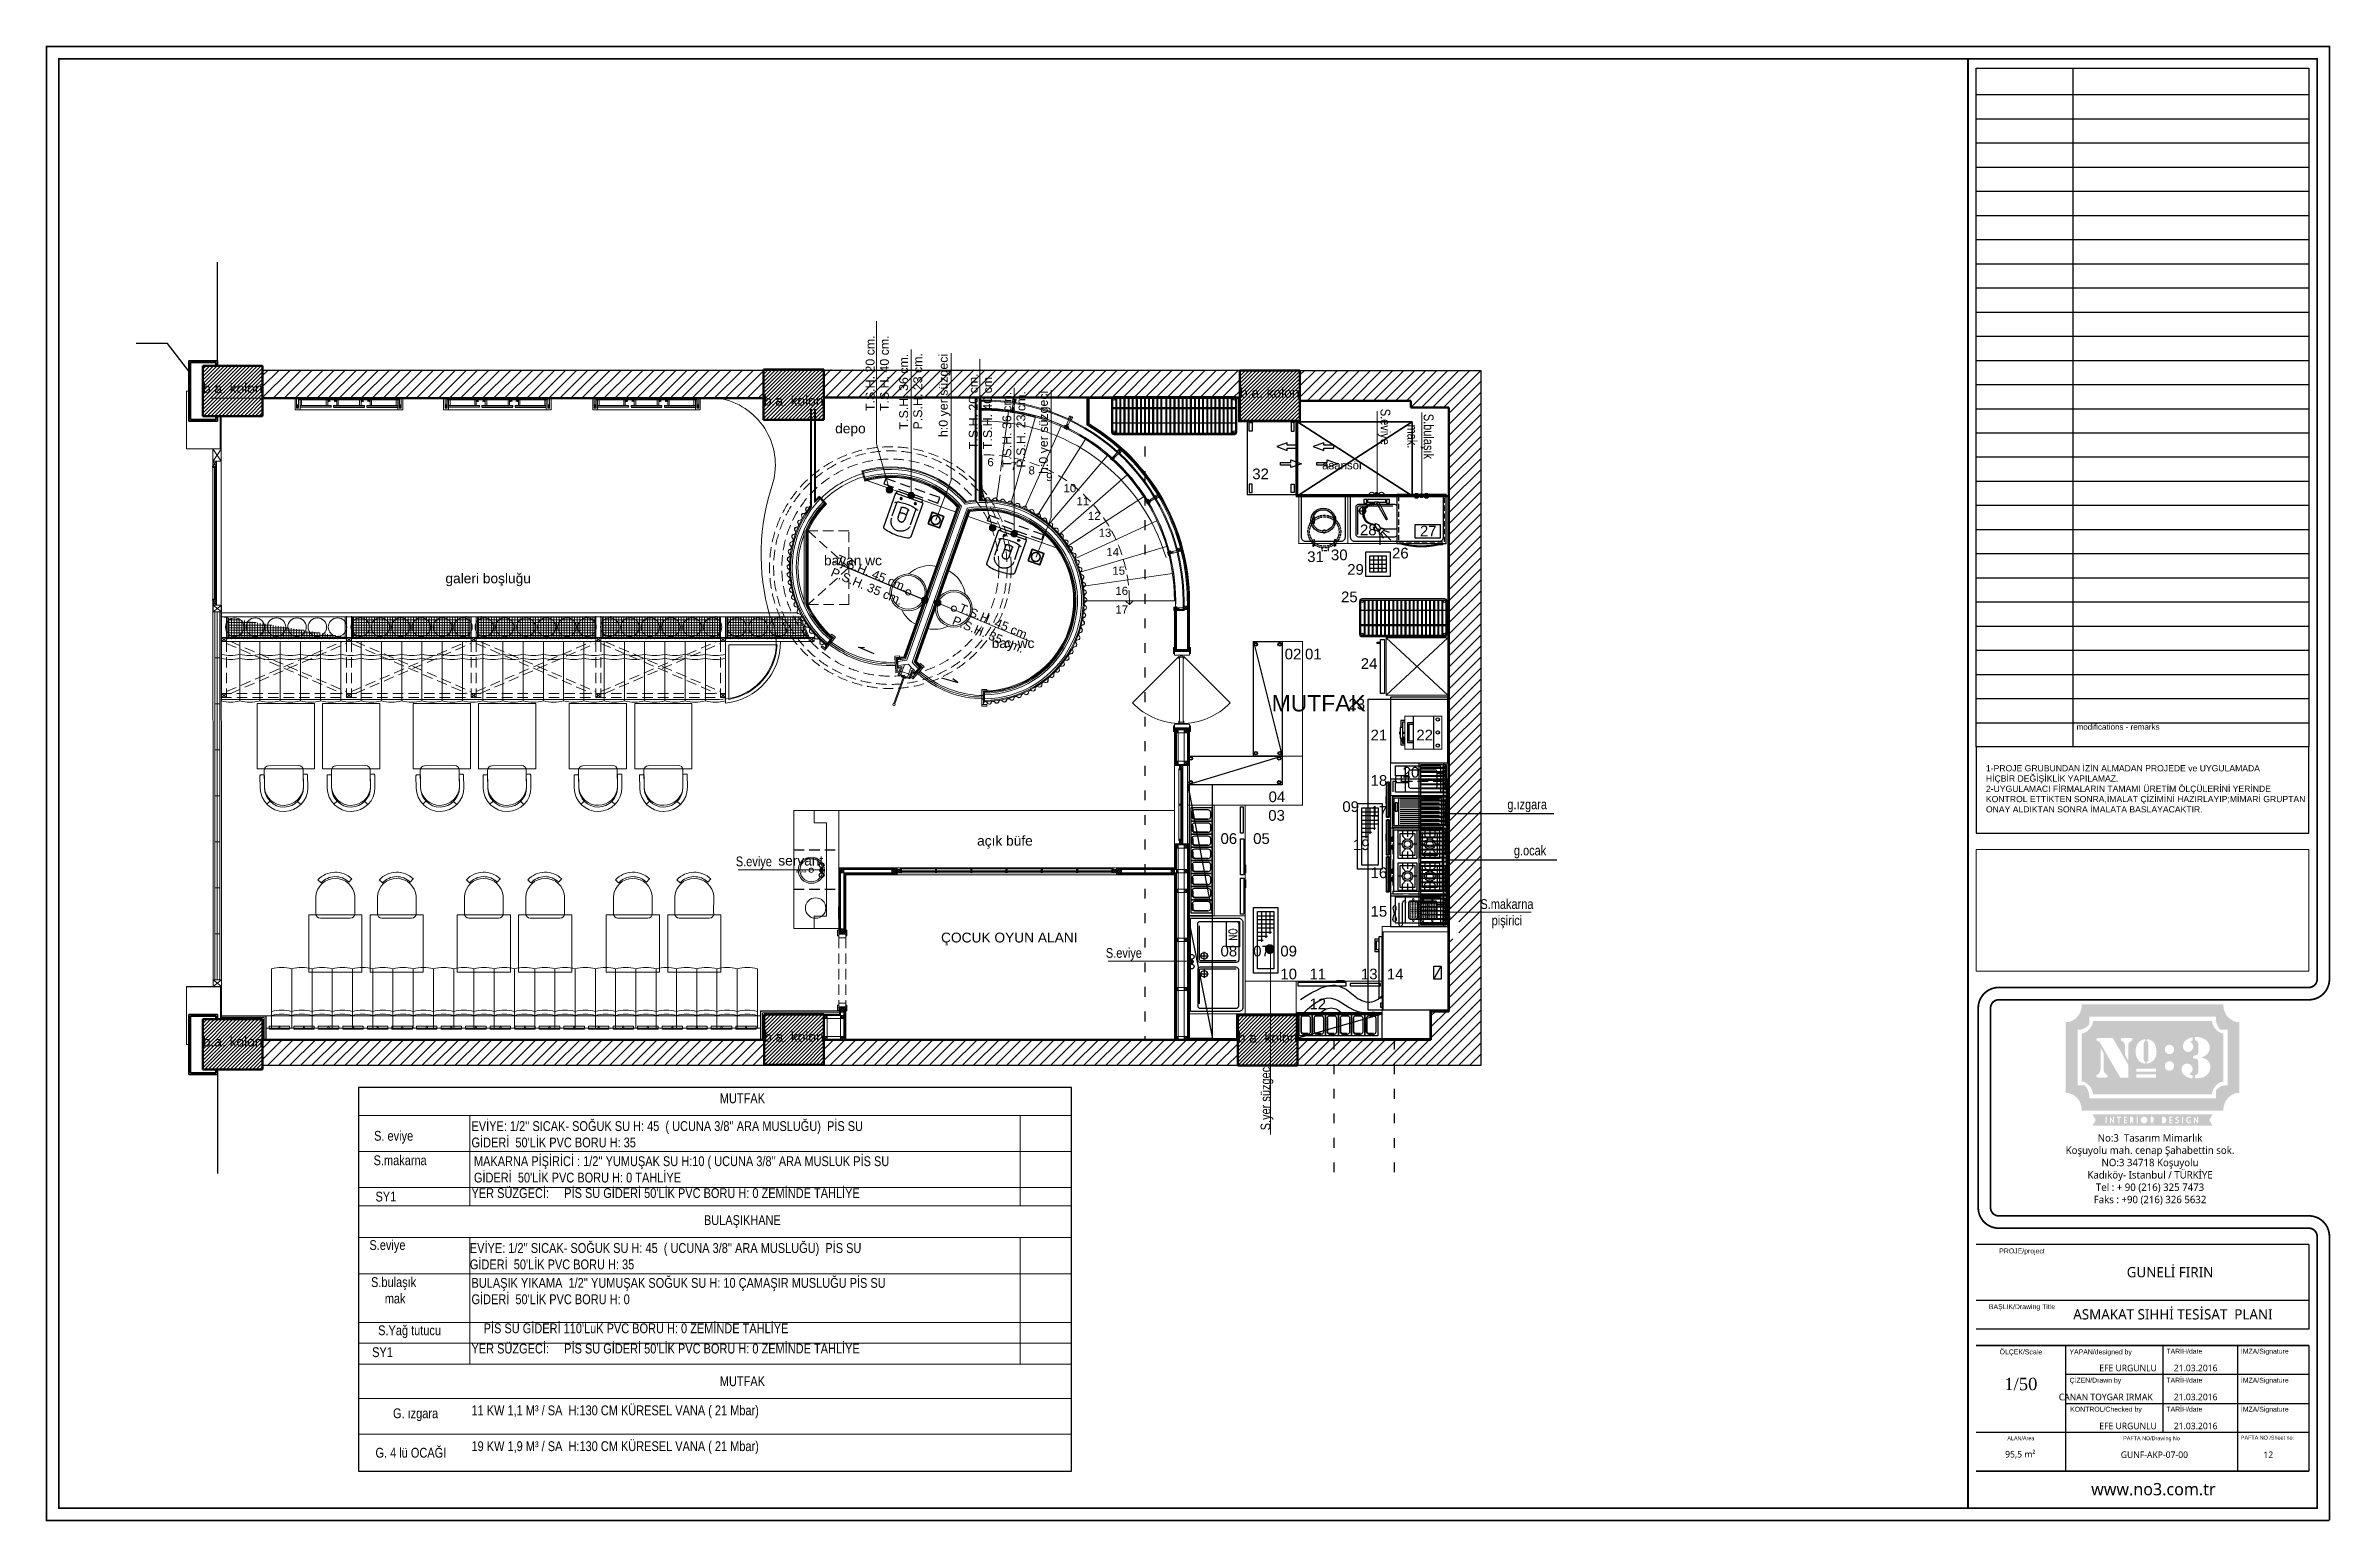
# Model space of a CAD drawing. Header units: millimetres. Extents: x 54215 to 67697, y 23496 to 56611.
# Drawn here: x 60158 to 62949, y 44051 to 45853 of the extents above; entities that cross this region are included whole.
import ezdxf
from ezdxf.enums import TextEntityAlignment as Align

# ---------------------------------------------------------------- set-up
doc = ezdxf.new("R2010")
doc.units = ezdxf.units.MM
for name, pattern in [('ACAD_ISO03W100', [30, 12, -18]), ('DASHDOT', [1, 0.5, -0.25, 0, -0.25]), ('DASHED', [19.05, 12.7, -6.35]), ('HIDDEN', [0.375, 0.25, -0.125])]:
    doc.linetypes.add(name, pattern=pattern)
for name, color, linetype, lineweight in [('- 0.09', 9, 'Continuous', 9), ('- 0.25', 43, 'Continuous', 25), ('- 0.30', 6, 'Continuous', 30), ('- 0.35', 3, 'Continuous', 35), ('- 0.50', 30, 'Continuous', 50), ('1-kutu profil', 5, 'Continuous', 0), ('alçıpankesit', 220, 'Continuous', 20), ('b_görünüş', 44, 'Continuous', 25), ('DUVAR', 1, 'Continuous', 40), ('END.MUTFAK', 135, 'Continuous', 25), ('no3_ahsap gorunus arka ince', 53, 'Continuous', 15), ('no3_ahsap gorunus on ince', 32, 'Continuous', 13), ('no3_cam gorunus on', 142, 'Continuous', 15), ('no3_cam kesit arka', 141, 'Continuous', 18), ('no3_duvar kaplama', 8, 'Continuous', 0), ('no3_duvar mevcut', 4, 'Continuous', 35), ('no3_duvar ytong', 101, 'Continuous', 0), ('no3_döşeme kaplama', 8, 'Continuous', 0), ('no3_kutu profil gorunus', 8, 'Continuous', 0), ('no3_kutuprofil kesit', 74, 'Continuous', 18), ('no3_mermer gorunus arka', 41, 'Continuous', 13), ('no3_mobilya aydınlatma', 50, 'Continuous', 13), ('no3_paslanmaz kesit arka', 145, 'Continuous', 20), ('no3_soğuk oda duvar', 163, 'Continuous', 20), ('no3_tefriş arka ince', 65, 'Continuous', 13), ('no3_tefriş arka kalın', 77, 'Continuous', 15), ('no3_tefriş izdüşüm', 87, 'Continuous', 15), ('no3_yazı duvar', 152, 'Continuous', 0), ('no3_yazı sıhhi tesisat', 172, 'Continuous', 0), ('no3_yazı tefriş', 152, 'Continuous', 0), ('t_tarama', 251, 'Continuous', 20), ('t_tefris ince', 34, 'Continuous', 15), ('t_yazı', 154, 'Continuous', 25), ('YAZI', 8, 'Continuous', 13)]:
    doc.layers.add(name, color=color, linetype=linetype, lineweight=lineweight)
for name, color, linetype in [('-DWG_ANA', 7, 'Continuous'), ('-DWG_DETAY1', 7, 'Continuous'), ('-DWG_DETAY2', 7, 'Continuous'), ('002 Çizgi', 7, 'Continuous'), ('AD', 7, 'Continuous'), ('Layer 1', 7, 'Continuous'), ('NO', 4, 'Continuous'), ('NO-C', 7, 'Continuous'), ('PLAN', 7, 'Continuous'), ('S2000-002 Çizgi', 7, 'Continuous'), ('S2000-019 Su Tes İşaretler', 5, 'Continuous'), ('SIH', 4, 'Continuous'), ('wall', 4, 'Continuous')]:
    doc.layers.add(name, color=color, linetype=linetype)
doc.layers.add('0 rölöve', color=7, linetype='Continuous', true_color=0xf1380e)
for name, color, linetype, lineweight, true_color in [('no3_ahsap kesit on', 7, 'Continuous', 20, 0xfca103), ('no3_alçıpan kesit', 7, 'Continuous', 20, 0xf5003d), ('no3_doğrama kesit', 7, 'Continuous', 18, 0x35355a), ('no3_sandalye masa', 7, 'Continuous', 15, 0x9e0025), ('no3_sıva', 7, 'Continuous', 0, 0x414b26), ('no3_tefriş ön ince', 7, 'Continuous', 18, 0x8c1aff), ('yazııııı', 7, 'Continuous', 15, 0x5b0000)]:
    doc.layers.add(name, color=color, linetype=linetype, lineweight=lineweight, true_color=true_color)
doc.styles.add('ARIALT', font='arial.ttf', dxfattribs={"height": 10})
doc.styles.add('AT-ARIAL', font='arial.ttf')
doc.styles.add('lst_area', font='arial.ttf')
doc.styles.add('ROMANS', font='romans.shx', dxfattribs={"width": 0.8})
doc.styles.get("Standard").update_dxf_attribs({"font": 'arial.ttf'})
doc.styles.add('YAZI', font='arial.ttf', dxfattribs={"width": 0.8, "height": 0.6})
doc.linetypes.add('{ -E- }', pattern='A,4,-0.75,["E",Standard,S=0.15,R=0,X=-0.05,Y=-0.07],-0.75', length=5.5)

msp = doc.modelspace()

# ---------------------------------------------------------------- texts
at = {"color": 250, "insert": (62528.311, 44945.337), "char_height": 7.52595, "width": 517.45576, "attachment_point": 4}
msp.add_mtext('1-PROJE GRUBUNDAN İZİN ALMADAN PROJEDE ve UYGULAMADA\\PHİÇBİR DEĞİŞİKLİK YAPILAMAZ.\\P2-UYGULAMACI FİRMALARIN TAMAMI ÜRETİM ÖLÇÜLERİNİ YERİNDE \\PKONTROL ETTİKTEN SONRA,İMALAT ÇİZİMİNİ HAZIRLAYIP;MİMARİ GRUPTAN\\PONAY ALDIKTAN SONRA İMALATA BASLAYACAKTIR.', dxfattribs=at)
at = {"color": 7}
for s, insert, char_height, width, attachment_point in [('{\\fLucida Sans Unicode|b0|i0|c162|p34;No:3  Tasarım Mimarlık\\PKoşuyolu mah. cenap Şahabettin sok.\\PNO:3 34718 Koşuyolu\\PKadıköy- Istanbul / TÜRKİYE\\PTel : + 90 (216) 325 7473\\PFaks : +90 (216) 326 5632}', (62728.749, 44480.427), 9.03114, 233.90379, 5), ('{\\fLucida Sans Unicode|b0|i0|c162|p34;GUNELİ FIRIN}', (62753.161, 44354.929), 12.54325, 279.45279, 5), ('{\\fLucida Sans Unicode|b0|i0|c162|p34;ASMAKAT SIHHİ TESİSAT  PLANI}', (62756.728, 44303.448), 12.54325, 307.0384, 5), ('{\\fLucida Sans Unicode|b0|i0|c162|p34;EFE URGUNLU}', (62666.759, 44237.948), 8.02768, 307.0384, 4), ('{\\fLucida Sans Unicode|b0|i0|c162|p34;21.03.2016}', (62757.75, 44237.948), 8.02768, 307.0384, 4), ('{\\fGeorgia|b0|i0|c162|p18;1/50\\P}', (62570.946, 44218.393), 15.0519, 307.0384, 5), ('{\\fLucida Sans Unicode|b0|i0|c162|p34;CANAN TOYGAR IRMAK}', (62617.33, 44202.556), 8.02768, 307.0384, 4), ('{\\fLucida Sans Unicode|b0|i0|c162|p34;21.03.2016}', (62757.75, 44202.556), 8.02768, 307.0384, 4), ('{\\fLucida Sans Unicode|b0|i0|c162|p34;EFE URGUNLU}', (62666.759, 44167.163), 8.02768, 307.0384, 4), ('{\\fLucida Sans Unicode|b0|i0|c162|p34;21.03.2016}', (62757.75, 44167.163), 8.02768, 307.0384, 4), ('{\\fLucida Sans Unicode|b0|i0|c162|p34;95,5 m²}', (62551.744, 44132.003), 8.02768, 307.0384, 4), ('{\\fLucida Sans Unicode|b0|i0|c162|p34;GUNF-AKP-07-00}', (62693.001, 44132.003), 8.02768, 307.0384, 4), ('{\\fLucida Sans Unicode|b0|i0|c162|p34;12}', (62867.244, 44132.003), 8.02768, 307.0384, 4), ('{\\fLucida Sans Unicode|b0|i0|c162|p34;www.no3.com.tr}', (62732.847, 44089.889), 15.0519, 233.90379, 5)]:
    msp.add_mtext(s, dxfattribs=dict(at, insert=insert, char_height=char_height, width=width, attachment_point=attachment_point))
at = {"layer": 'no3_yazı duvar', "insert": (61087.533, 44841.886), "char_height": 4, "width": 63.84297, "attachment_point": 1, "rotation": 180}
msp.add_mtext('eviye', dxfattribs=at)
at = {"layer": 'no3_yazı sıhhi tesisat', "char_height": 12, "attachment_point": 5, "style": 'YAZI'}
for s, insert, width, rotation in [('S.eviye', (61793.001, 45387.471, 0.002), 65.25724, 270), ('S.bulaşık mak.', (61837.53, 45375.75, 0.002), 65.25724, 270), ('S.yer süzgeci', (61650.131, 44568.554), 110.07484, 90)]:
    msp.add_mtext(s, dxfattribs=dict(at, insert=insert, width=width, rotation=rotation))
at = {"layer": 'no3_yazı sıhhi tesisat', "char_height": 12, "width": 65.25724, "attachment_point": 5, "style": 'YAZI'}
for s, insert in [('S.eviye', (61023.381, 44854.87, 0.002)), ('S.makarna pişirici', (61943.229, 44792.796, 0.002)), ('S.eviye', (61475.354, 44743.151, 0.002))]:
    msp.add_mtext(s, dxfattribs=dict(at, insert=insert))
at = {"layer": 'no3_yazı tefriş', "char_height": 12, "style": 'YAZI'}
for s, insert, width, attachment_point in [('MUTFAK', (61009.374, 44567.289), 800.29297, 5), ("EVİYE: 1/2'' SICAK- SOĞUK SU H: 45  ( UCUNA 3/8'' ARA MUSLUĞU)  PİS SU GİDERİ  50'LİK PVC BORU H: 35", (60678.485, 44523.345), 520.26507, 4), ('S. eviye', (60583.387, 44519.755), 65.25724, 5), ('S.makarna ', (60591.341, 44491.624), 65.25724, 5), ("MAKARNA PİŞİRİCİ : 1/2'' YUMUŞAK SU H:10 ( UCUNA 3/8'' ARA MUSLUK PİS SU GİDERİ  50'LİK PVC BORU H: 0 TAHLİYE", (60681.467, 44480.495), 520.26507, 4), ('SY1', (60573.922, 44447.275), 65.25724, 5), ("YER SÜZGECİ:     PİS SU GİDERİ 50'LİK PVC BORU H: 0 ZEMİNDE TAHLİYE", (60678.485, 44451.515), 572.12116, 4), ('BULAŞIKHANE', (61009.374, 44416.778), 800.29297, 5), ('S.eviye', (60575.824, 44386.372), 65.25724, 5), ("EVİYE: 1/2'' SICAK- SOĞUK SU H: 45  ( UCUNA 3/8'' ARA MUSLUĞU)  PİS SU GİDERİ  50'LİK PVC BORU H: 35", (60676.485, 44374.449), 520.26507, 4), ('S.bulaşık  mak', (60585.224, 44332.801), 65.25724, 5), ("BULAŞIK YIKAMA  1/2'' YUMUŞAK SOĞUK SU H: 10 ÇAMAŞIR MUSLUĞU PİS SU GİDERİ  50'LİK PVC BORU H: 0", (60678.485, 44331.856), 520.26507, 4), ('S.Yağ tutucu', (60602.842, 44282.268), 131.36129, 5), ("    PİS SU GİDERİ 110'LuK PVC BORU H: 0 ZEMİNDE TAHLİYE", (60678.485, 44286.36), 520.26507, 4), ('SY1', (60569.79, 44257.236), 65.25724, 5), ("YER SÜZGECİ:     PİS SU GİDERİ 50'LİK PVC BORU H: 0 ZEMİNDE TAHLİYE", (60678.485, 44261.652), 579.6341, 4)]:
    msp.add_mtext(s, dxfattribs=dict(at, insert=insert, width=width, attachment_point=attachment_point))
at = {"layer": 'no3_yazı tefriş', "color": 3, "char_height": 12, "style": 'YAZI'}
for s, insert, width, attachment_point in [('MUTFAK', (61009.374, 44221.763), 800.29297, 5), ('G. ızgara', (60610.162, 44180.897), 118.80688, 5), ('11 KW 1,1 M³ / SA  H:130 CM KÜRESEL VANA ( 21 Mbar)', (60678.485, 44184.488), 520.26507, 4), ('19 KW 1,9 M³ / SA  H:130 CM KÜRESEL VANA ( 21 Mbar)', (60678.485, 44140.725), 520.26507, 4), ('G. 4 lü OCAĞI', (60604.419, 44134.428), 118.80688, 5)]:
    msp.add_mtext(s, dxfattribs=dict(at, insert=insert, width=width, attachment_point=attachment_point))
at = {"layer": 'SIH', "color": 3, "linetype": 'Continuous', "char_height": 12, "width": 65.25724, "attachment_point": 5, "style": 'YAZI'}
for s, insert in [('g.ızgara', (61967.959, 44924.597, 0)), ('g.ocak', (61971.459, 44868.259, 0))]:
    msp.add_mtext(s, dxfattribs=dict(at, insert=insert))
at = {"layer": 't_yazı', "linetype": 'Continuous', "style": 'ARIALT'}
for s, height, p in [('ALAN/Area', 4.719, (62570.946, 44152.169)), ('PAFTA NO/Drawing No', 4.71898, (62730.59, 44152.169))]:
    msp.add_text(s, height=height, dxfattribs=at).set_placement(p, align=Align.MIDDLE_CENTER)
at = {"layer": 't_yazı', "attachment_point": 7}
for s, insert, char_height, width in [('depo ', (61122.695, 45375.899), 12, 369.49515), ('galeri boşluğu', (60646.685, 45192.714), 12, 369.49515), ('bayan wc', (61109.007, 45214.641), 12, 369.49515), ('bay wc', (61313.886, 45113.656), 12, 369.49515), ('MUTFAK', (61655.894, 45039.606), 20, 615.82526), ('açık büfe', (61296.063, 44872.264), 12, 369.49515), ('servant', (61053.232, 44851.52), 12, 369.49515), ('ÇOCUK OYUN ALANI', (61252.031, 44754.018), 12, 369.49515)]:
    msp.add_mtext(s, dxfattribs=dict(at, insert=insert, char_height=char_height, width=width))
at = {"layer": 't_yazı', "color": 252, "insert": (62639.019, 45024.507), "char_height": 7.02422, "width": 149.98671, "attachment_point": 1, "style": 'AT-ARIAL'}
msp.add_mtext('modifications - remarks', dxfattribs=at)
at = {"layer": 't_yazı', "style": 'ARIALT'}
for s, insert, char_height, width, attachment_point in [('PROJE/project', (62572.383, 44383.968), 6.02076, 111.9856, 2), ('BAŞLIK/Drawing Title', (62572.383, 44315.947), 6.02076, 111.9856, 2), ('ÖLÇEK/Scale', (62570.946, 44260.705), 6.02076, 40.67138, 2), ('YAPAN/designed by', (62668.434, 44260.705), 6.02076, 111.9856, 2), ('TARİH/date', (62748.711, 44261.468), 6.0208, 45.79917, 1), ('İMZA/Signature', (62839.702, 44261.468), 6.02076, 45.79917, 1), ('ÇİZEN/Drawn by', (62661.992, 44226.076), 6.02076, 111.9856, 2), ('TARİH/date', (62748.711, 44226.076), 6.0208, 45.79917, 1), ('İMZA/Signature', (62839.702, 44226.076), 6.02076, 45.79917, 1), ('KONTROL/Checked by', (62631.253, 44190.683), 6.02076, 100.6056, 1), ('TARİH/date', (62748.711, 44190.683), 6.0208, 45.79917, 1), ('İMZA/Signature', (62839.702, 44190.683), 6.02076, 45.79917, 1)]:
    msp.add_mtext(s, dxfattribs=dict(at, insert=insert, char_height=char_height, width=width, attachment_point=attachment_point))
at = {"layer": 't_yazı', "linetype": 'Continuous', "insert": (62839.702, 44155.291), "char_height": 4.71898, "width": 113.029, "attachment_point": 1, "style": 'ARIALT'}
msp.add_mtext('PAFTA NO /Sheet no:', dxfattribs=at)
at = {"layer": 'yazııııı', "color": 5}
for s, p in [('T.S.H. 20 cm.', (61170.757, 45406.685, 0.005)), ('T.S.H. 40 cm.', (61188.238, 45406.685, 0.005)), ('T.S.H. 36 cm.', (61211.749, 45384.21, 0.005)), ('P.S.H. 23 cm.', (61228.975, 45384.21, 0.005)), ('h:0 yer süzgeci', (61260.134, 45374.934, 0.005)), ('T.S.H. 20 cm.', (61296.816, 45360.227, 0.005)), ('T.S.H. 40 cm.', (61314.297, 45360.227, 0.005)), ('h:0 yer süzgeci', (61382.478, 45329.81, 0.005)), ('T.S.H. 36 cm.', (61337.808, 45337.752, 0.005)), ('P.S.H. 23 cm.', (61355.034, 45337.752, 0.005))]:
    msp.add_text(s, height=10.82786, rotation=90, dxfattribs=at).set_placement(p)
at = {"layer": 'yazııııı', "color": 5, "extrusion": (4.11402e-05, -1.59283e-05, 1)}
for s, p in [('P.S.H. 35 cm.', (61116.36, 45205.743, 1.799)), ('T.S.H. 45 cm.', (61123.029, 45221.626, 1.799))]:
    msp.add_text(s, height=10.82786, rotation=337.224313, dxfattribs=at).set_placement(p)
at = {"layer": 'yazııııı', "color": 5, "extrusion": (-4.022e-05, 1.81268e-05, 1)}
for s, p in [('P.S.H. 35 cm.', (61264.679, 45146.828, -1.645)), ('T.S.H. 45 cm.', (61272.846, 45162.086, -1.645))]:
    msp.add_text(s, height=10.82786, rotation=337.350103, dxfattribs=at).set_placement(p)

# ---------------------------------------------------------------- blocks, each defined once
blk = doc.blocks.new('klozet')
at = {"layer": 'b_görünüş'}
for p, q in [((-23024.1, -1604.8), (-23024.1, -1638)), ((-23021.1, -1604.8), (-23024.1, -1604.8)), ((-22977.7, -1603.3), (-23021.1, -1603.3)), ((-23021, -1603.3), (-23021, -1639.1)), ((-23015.7, -1612.1), (-23019.2, -1612.1)), ((-23018.5, -1611.9), (-23018.6, -1612.1)), ((-23018.6, -1612.1), (-23018.6, -1612.1)), ((-23018.6, -1612.1), (-23018.6, -1612.1)), ((-23018.6, -1612.1), (-23018.5, -1612.3)), ((-23018.4, -1611.5), (-23018.5, -1611.7)), ((-23018.5, -1611.7), (-23018.5, -1611.9)), ((-23018.5, -1612.3), (-23018.5, -1612.5)), ((-23018.5, -1612.5), (-23018.4, -1612.7)), ((-23018.3, -1611.3), (-23018.4, -1611.5)), ((-23018.4, -1612.7), (-23018.3, -1612.8)), ((-23018.1, -1611.2), (-23018.3, -1611.3)), ((-23018.3, -1612.8), (-23018.1, -1613)), ((-23018, -1611.1), (-23018.1, -1611.2)), ((-23018.1, -1613), (-23018, -1613.1)), ((-23017.8, -1611), (-23018, -1611.1)), ((-23018, -1613.1), (-23017.8, -1613.2)), ((-23017.6, -1610.9), (-23017.8, -1611)), ((-23017.8, -1613.2), (-23017.6, -1613.2)), ((-23017.4, -1610.9), (-23017.6, -1610.9)), ((-23017.6, -1613.2), (-23017.4, -1613.3)), ((-23017.2, -1610.9), (-23017.4, -1610.9)), ((-23017.4, -1613.3), (-23017.2, -1613.2)), ((-23017.3, -1613.9), (-23017.3, -1610.4)), ((-23017, -1611), (-23017.2, -1610.9)), ((-23017.2, -1613.2), (-23017, -1613.2)), ((-23016.8, -1611.1), (-23017, -1611)), ((-23017, -1613.2), (-23016.8, -1613.1)), ((-23016.6, -1611.2), (-23016.8, -1611.1)), ((-23016.8, -1613.1), (-23016.6, -1613)), ((-23016.5, -1611.3), (-23016.6, -1611.2)), ((-23016.6, -1613), (-23016.5, -1612.8)), ((-23016.4, -1611.5), (-23016.5, -1611.3)), ((-23016.5, -1612.8), (-23016.4, -1612.7)), ((-23016.3, -1611.7), (-23016.4, -1611.5)), ((-23016.4, -1612.7), (-23016.3, -1612.5)), ((-23016.2, -1611.9), (-23016.3, -1611.7)), ((-23016.3, -1612.5), (-23016.2, -1612.3)), ((-23016.2, -1612.1), (-23016.2, -1611.9)), ((-23016.2, -1612.3), (-23016.2, -1612.1)), ((-23013.2, -1619.9), (-23013.1, -1618)), ((-23013.1, -1618), (-23013, -1616.1)), ((-23013, -1616.1), (-23012.8, -1614.3)), ((-23012.8, -1614.3), (-23012.5, -1612.7)), ((-23012.5, -1612.7), (-23012.2, -1611.1)), ((-23012.2, -1611.1), (-23011.8, -1609.7)), ((-23011.8, -1609.7), (-23011.4, -1608.5)), ((-22990.7, -1609), (-23011.6, -1609)), ((-23011.4, -1608.5), (-23010.9, -1607.5)), ((-23010.9, -1607.5), (-23010.3, -1606.7)), ((-23007.5, -1618.2), (-23007.7, -1618.7)), ((-23007.4, -1617.8), (-23007.5, -1618.2)), ((-23007.2, -1617.4), (-23007.4, -1617.8)), ((-23007.4, -1617.6), (-22995.1, -1617.6)), ((-23007.1, -1617), (-23007.2, -1617.4)), ((-23006.9, -1616.6), (-23007.1, -1617)), ((-23006.7, -1616.3), (-23006.9, -1616.6)), ((-23000.9, -1618.9), (-23000.8, -1618.5)), ((-23000.8, -1618.5), (-23000.6, -1618)), ((-23000.6, -1618), (-23000.4, -1617.5)), ((-22994.8, -1617.6), (-22995.1, -1617.5)), ((-22994.4, -1617.6), (-22994.8, -1617.6)), ((-22994.1, -1617.6), (-22994.4, -1617.6)), ((-22993.7, -1617.7), (-22994.1, -1617.6)), ((-22993.4, -1617.8), (-22993.7, -1617.7)), ((-22993.1, -1617.9), (-22993.4, -1617.8)), ((-22992.7, -1618), (-22993.1, -1617.9)), ((-22992.4, -1618.2), (-22992.7, -1618)), ((-22992.1, -1618.4), (-22992.4, -1618.2)), ((-22991.8, -1618.5), (-22992.1, -1618.4)), ((-22988.5, -1609.1), (-22987.9, -1609.2)), ((-22987.9, -1609.2), (-22987.3, -1609.3)), ((-22987.3, -1609.3), (-22986.6, -1609.5)), ((-22986.6, -1609.5), (-22985.9, -1609.8)), ((-22985.9, -1609.8), (-22985.3, -1610.2)), ((-22985.3, -1610.2), (-22984.6, -1610.7)), ((-22984.6, -1610.7), (-22984, -1611.2)), ((-22984, -1611.2), (-22983.3, -1611.7)), ((-22983.3, -1611.7), (-22982.7, -1612.4)), ((-22982.7, -1612.4), (-22982.1, -1613.1)), ((-22982.1, -1613.1), (-22981.5, -1613.8)), ((-22981.5, -1613.8), (-22981, -1614.5)), ((-22981, -1614.5), (-22980.5, -1615.3)), ((-22980.5, -1615.3), (-22980.1, -1616.2)), ((-22980.1, -1616.2), (-22979.7, -1617)), ((-22979.7, -1617), (-22979.4, -1617.9)), ((-22979.4, -1617.9), (-22979.1, -1618.8)), ((-22976.8, -1603.7), (-22977.7, -1603.3)), ((-22976, -1604.5), (-22976.8, -1603.7)), ((-22975.3, -1605.7), (-22976, -1604.5)), ((-22974.7, -1607.2), (-22975.3, -1605.7)), ((-22974.2, -1609), (-22974.7, -1607.2)), ((-22973.9, -1611.1), (-22974.2, -1609)), ((-22973.6, -1613.4), (-22973.9, -1611.1)), ((-22973.5, -1615.8), (-22973.6, -1613.4)), ((-22973.4, -1618.3), (-22973.5, -1615.8)), ((-22973.4, -1620.9), (-22973.4, -1618.3)), ((-23021.1, -1638), (-23024.1, -1638)), ((-23021.1, -1639), (-22977.3, -1639)), ((-23015.7, -1630.3), (-23019.2, -1630.3)), ((-23018.5, -1630.2), (-23018.6, -1630.4)), ((-23018.6, -1630.4), (-23018.6, -1630.4)), ((-23018.6, -1630.4), (-23018.6, -1630.4)), ((-23018.6, -1630.4), (-23018.5, -1630.6)), ((-23018.4, -1629.8), (-23018.5, -1630)), ((-23018.5, -1630), (-23018.5, -1630.2)), ((-23018.5, -1630.6), (-23018.5, -1630.8)), ((-23018.5, -1630.8), (-23018.4, -1631)), ((-23018.3, -1629.7), (-23018.4, -1629.8)), ((-23018.4, -1631), (-23018.3, -1631.2)), ((-23018.1, -1629.5), (-23018.3, -1629.7)), ((-23018.3, -1631.2), (-23018.1, -1631.3)), ((-23018, -1629.4), (-23018.1, -1629.5)), ((-23018.1, -1631.3), (-23018, -1631.4)), ((-23017.8, -1629.3), (-23018, -1629.4)), ((-23018, -1631.4), (-23017.8, -1631.5)), ((-23017.6, -1629.3), (-23017.8, -1629.3)), ((-23017.8, -1631.5), (-23017.6, -1631.6)), ((-23017.4, -1629.2), (-23017.6, -1629.3)), ((-23017.6, -1631.6), (-23017.4, -1631.6)), ((-23017.2, -1629.3), (-23017.4, -1629.2)), ((-23017.4, -1631.6), (-23017.2, -1631.6)), ((-23017.3, -1632.1), (-23017.3, -1628.7)), ((-23017, -1629.3), (-23017.2, -1629.3)), ((-23017.2, -1631.6), (-23017, -1631.5)), ((-23016.8, -1629.4), (-23017, -1629.3)), ((-23017, -1631.5), (-23016.8, -1631.4)), ((-23016.6, -1629.5), (-23016.8, -1629.4)), ((-23016.8, -1631.4), (-23016.6, -1631.3)), ((-23016.5, -1629.7), (-23016.6, -1629.5)), ((-23016.6, -1631.3), (-23016.5, -1631.2)), ((-23016.4, -1629.8), (-23016.5, -1629.7)), ((-23016.5, -1631.2), (-23016.4, -1631)), ((-23016.3, -1630), (-23016.4, -1629.8)), ((-23016.4, -1631), (-23016.3, -1630.8)), ((-23016.2, -1630.2), (-23016.3, -1630)), ((-23016.3, -1630.8), (-23016.2, -1630.6)), ((-23016.2, -1630.4), (-23016.2, -1630.2)), ((-23016.2, -1630.6), (-23016.2, -1630.4)), ((-23013.2, -1621.8), (-23013.2, -1619.9)), ((-23013.2, -1623.7), (-23013.2, -1621.8)), ((-23013.1, -1625.6), (-23013.2, -1623.7)), ((-23013, -1627.4), (-23013.1, -1625.6)), ((-23012.7, -1629.1), (-23013, -1627.4)), ((-23012.5, -1630.7), (-23012.7, -1629.1)), ((-23012.2, -1632.1), (-23012.5, -1630.7)), ((-23011.8, -1633.4), (-23012.2, -1632.1)), ((-23011.3, -1634.5), (-23011.8, -1633.4)), ((-22993.7, -1633.6), (-23011.7, -1633.6)), ((-23010.9, -1635.3), (-23011.3, -1634.5)), ((-23010.3, -1635.9), (-23010.9, -1635.3)), ((-23007.9, -1620.3), (-23008, -1620.9)), ((-23008, -1620.9), (-23008, -1621.5)), ((-23008, -1621.5), (-23008, -1622.1)), ((-23008, -1622.1), (-23008, -1622.7)), ((-23008, -1622.7), (-23007.9, -1623.4)), ((-23007.8, -1619.2), (-23007.9, -1619.8)), ((-23007.9, -1619.8), (-23007.9, -1620.3)), ((-23007.9, -1623.4), (-23007.8, -1624)), ((-23007.7, -1618.7), (-23007.8, -1619.2)), ((-23007.8, -1624), (-23007.7, -1624.6)), ((-23007.7, -1624.6), (-23007.6, -1625.2)), ((-23007.6, -1625.2), (-23007.3, -1625.9)), ((-23007.3, -1625.9), (-23007.1, -1626.5)), ((-23007.1, -1626.5), (-23006.8, -1627.1)), ((-22994.5, -1626.1), (-23007, -1626.1)), ((-23001.3, -1620.9), (-23001.2, -1620.4)), ((-23001.3, -1621.4), (-23001.3, -1620.9)), ((-23001.3, -1621.9), (-23001.3, -1621.4)), ((-23001.3, -1622.4), (-23001.3, -1621.9)), ((-23001.2, -1622.8), (-23001.3, -1622.4)), ((-23001.2, -1620.4), (-23001.1, -1619.9)), ((-23001.2, -1623.3), (-23001.2, -1622.8)), ((-23001.1, -1623.7), (-23001.2, -1623.3)), ((-23001.1, -1619.4), (-23000.9, -1618.9)), ((-23001.1, -1619.9), (-23001.1, -1619.4)), ((-23001, -1624.1), (-23001.1, -1623.7)), ((-23001, -1624.5), (-23001, -1624.1)), ((-23000.9, -1624.9), (-23001, -1624.5)), ((-23000.8, -1625.3), (-23000.9, -1624.9)), ((-23000.7, -1625.6), (-23000.8, -1625.3)), ((-23000.6, -1625.9), (-23000.7, -1625.6)), ((-23000.6, -1626.1), (-23000.6, -1625.9)), ((-22994.5, -1626.1), (-22994.1, -1626.1)), ((-22994.1, -1626.1), (-22993.7, -1626)), ((-22993.7, -1626), (-22993.3, -1626)), ((-22993.3, -1626), (-22993, -1625.9)), ((-22993, -1625.9), (-22992.6, -1625.7)), ((-22992.6, -1625.7), (-22992.3, -1625.6)), ((-22992.3, -1625.6), (-22992.1, -1625.4)), ((-22992.1, -1625.4), (-22991.8, -1625.2)), ((-22991.6, -1618.8), (-22991.8, -1618.5)), ((-22991.8, -1625.2), (-22991.5, -1625)), ((-22991.3, -1619), (-22991.6, -1618.8)), ((-22991.5, -1625), (-22991.3, -1624.8)), ((-22991.1, -1619.2), (-22991.3, -1619)), ((-22991.3, -1624.8), (-22991.1, -1624.5)), ((-22990.9, -1619.5), (-22991.1, -1619.2)), ((-22991.1, -1624.5), (-22990.9, -1624.2)), ((-22990.7, -1619.8), (-22990.9, -1619.5)), ((-22990.9, -1624.2), (-22990.8, -1623.9)), ((-22990.8, -1623.9), (-22990.6, -1623.6)), ((-22990.5, -1620.1), (-22990.7, -1619.8)), ((-22990.7, -1633.6), (-22989.6, -1633.6)), ((-22990.6, -1623.6), (-22990.5, -1623.3)), ((-22990.4, -1620.4), (-22990.5, -1620.1)), ((-22990.5, -1623.3), (-22990.4, -1622.9)), ((-22990.3, -1620.7), (-22990.4, -1620.4)), ((-22990.4, -1622.9), (-22990.3, -1622.6)), ((-22990.3, -1621), (-22990.3, -1620.7)), ((-22990.2, -1621.4), (-22990.3, -1621)), ((-22990.3, -1621.8), (-22990.2, -1621.4)), ((-22990.3, -1622.2), (-22990.3, -1621.8)), ((-22990.3, -1622.6), (-22990.3, -1622.2)), ((-22989.6, -1633.6), (-22988.6, -1633.4)), ((-22988.6, -1633.4), (-22987.6, -1633.2)), ((-22987.6, -1633.2), (-22986.7, -1632.9)), ((-22986.7, -1632.9), (-22985.8, -1632.6)), ((-22985.8, -1632.6), (-22984.9, -1632.1)), ((-22984.9, -1632.1), (-22984.1, -1631.6)), ((-22984.1, -1631.6), (-22983.3, -1631.1)), ((-22983.3, -1631.1), (-22982.6, -1630.5)), ((-22982.6, -1630.5), (-22982, -1629.8)), ((-22982, -1629.8), (-22981.4, -1629.1)), ((-22981.4, -1629.1), (-22980.8, -1628.4)), ((-22980.8, -1628.4), (-22980.3, -1627.6)), ((-22980.3, -1627.6), (-22979.9, -1626.8)), ((-22979.9, -1626.8), (-22979.5, -1625.9)), ((-22979.5, -1625.9), (-22979.2, -1625.1)), ((-22979.2, -1625.1), (-22979, -1624.2)), ((-22979.1, -1618.8), (-22978.9, -1619.7)), ((-22979, -1624.2), (-22978.8, -1623.3)), ((-22978.9, -1619.7), (-22978.8, -1620.6)), ((-22978.8, -1620.6), (-22978.7, -1621.5)), ((-22978.8, -1623.3), (-22978.7, -1622.4)), ((-22978.7, -1622.4), (-22978.7, -1621.5)), ((-22977.2, -1639), (-22976.6, -1638.6)), ((-22976.6, -1638.6), (-22976, -1637.7)), ((-22976, -1637.7), (-22975.4, -1636.4)), ((-22975.4, -1636.4), (-22975, -1634.8)), ((-22975, -1634.8), (-22974.5, -1632.9)), ((-22974.5, -1632.9), (-22974.2, -1630.8)), ((-22974.2, -1630.8), (-22973.9, -1628.5)), ((-22973.9, -1628.5), (-22973.6, -1626)), ((-22973.6, -1626), (-22973.5, -1623.5)), ((-22973.5, -1623.5), (-22973.4, -1620.9))]:
    blk.add_line(p, q, dxfattribs=at)
blk = doc.blocks.new('madalyon kolçaklı')
at = {"layer": 'no3_sandalye masa'}
for p, q in [((4851.4, 1660.7, 0), (4851.4, 1675.8, 0)), ((4856.8, 1675.8, 0), (4856.8, 1654.2, 0)), ((4856.8, 1660.7, 0), (4856.8, 1675.8, 0)), ((4863.1, 1691.9, 0), (4859.3, 1695.7, 0)), ((4897, 1692.8, 0), (4900.8, 1696.7, 0)), ((4904.2, 1676, 0), (4904.2, 1654.5, 0)), ((4904.2, 1660.7, 0), (4904.2, 1675.8, 0)), ((4909.6, 1660.7, 0), (4909.6, 1675.8, 0)), ((4855.8, 1659.7, 0), (4852.5, 1659.7, 0)), ((4862.2, 1648.9, 0), (4898.8, 1648.9, 0)), ((4905.3, 1659.7, 0), (4908.5, 1659.7, 0))]:
    blk.add_line(p, q, dxfattribs=at)
for centre, radius, start, end in [((4880.5, 1675.8, 0), 29.1, 359.9983, 179.9983), ((4880.5, 1675.8, 0), 23.7, 359.9983, 179.9983), ((4880.5, 1673.6, 0), 23.8, 5.3954, 174.7506), ((4852.5, 1660.7, 0), 1.08, 177.794, 269.9983), ((4855.8, 1660.7, 0), 1.08, 269.9983, 357.5064), ((4862.2, 1654.3, 0), 5.38, 179.9983, 269.9983), ((4898.8, 1654.3, 0), 5.38, 269.9983, 359.9983), ((4905.3, 1660.7, 0), 1.08, 182.4902, 269.9983), ((4908.5, 1660.7, 0), 1.08, 269.9983, 2.2025)]:
    blk.add_arc(centre, radius, start, end, dxfattribs=at)
blk = doc.blocks.new('asmakatplanblok')
at = {"layer": '- 0.09'}
h = blk.add_hatch(dxfattribs=at)
h.set_pattern_fill('ANSI31', color=256)
h.set_pattern_definition([(45, (61649.389, 25204.291), (-2.245064, 2.245064), [])])
h.paths.add_polyline_path([(62945, 26874.3), (62872, 26874.3), (62872, 26812.8), (62945, 26812.8)])
h.paths.add_polyline_path([(63630.5, 26869.8), (63557, 26869.8), (63557, 26808.3), (63630.5, 26808.3)])
h.paths.add_polyline_path([(64212, 26868.8), (64138.5, 26868.8), (64138.5, 26807.3), (64212, 26807.3)])
h.paths.add_polyline_path([(64209, 26081.3), (64136, 26081.3), (64136, 26019.8), (64209, 26019.8)])
h.paths.add_polyline_path([(63630.5, 26082.3), (63557.5, 26082.3), (63557.5, 26020.8), (63630.5, 26020.8)])
h.paths.add_polyline_path([(62945, 26076.3), (62872, 26076.3), (62872, 26014.8), (62945, 26014.8)])
h = blk.add_hatch(dxfattribs=at)
h.set_pattern_fill('ANSI31', color=256, scale=3)
h.set_pattern_definition([(45, (61649.389, 25204.291), (-6.735192, 6.735192), [])])
h.paths.add_polyline_path([(64394, 26197.7), (64394, 26174.4), (64406.2, 26174.4), (64406.2, 26197.7)])
h.paths.add_polyline_path([(64138.5, 26868.8), (63630.5, 26869.8), (63630.5, 26835.8), (64138.5, 26835.8)])
h.paths.add_polyline_path([(62945, 26019.8), (64136, 26019.8), (64136, 26051.3), (63630.5, 26051.3), (63630.5, 26020.8), (63557.5, 26020.8), (63557.5, 26051.3), (62945, 26051.3)])
h.paths.add_polyline_path([(63557, 26868.8), (62945, 26868.8), (62945, 26834.8), (63557, 26834.8)])
h.paths.add_polyline_path([(64209, 26019.8), (64433, 26019.8), (64433, 26868.8), (64212, 26868.8), (64212, 26831.8), (64347.5, 26831.8), (64347.5, 26823.3), (64394, 26823.3), (64394, 26085.8), (64372.1, 26085.8), (64372.1, 26051.3), (64209, 26051.3)])
at = {"layer": 'no3_duvar kaplama'}
h = blk.add_hatch(dxfattribs=at)
h.set_pattern_fill('NET', color=256)
edge = h.paths.add_edge_path(flags=17)
edge.add_line((63565.4, 26567.8), (63512, 26567.8))
edge.add_line((63512, 26567.8), (63512, 26543.1))
edge.add_line((63512, 26543.1), (63572.2, 26543.1))
edge.add_arc((63502.5, 26537), 70, 4.9742, 26.1169)
edge = h.paths.add_edge_path()
edge.add_line((63600.3, 26567.5), (63565.4, 26567.8))
edge.add_arc((63502.5, 26537), 70, 4.9742, 26.1169, ccw=False)
edge.add_line((63572.2, 26543.1), (63611.3, 26542.8))
edge.add_line((63611.3, 26542.8), (63600.3, 26567.5))
h.paths.add_polyline_path([(63503, 26567.8), (63359.7, 26567.8), (63359.7, 26543.1), (63503, 26543.1)], flags=17)
h.paths.add_polyline_path([(63350.7, 26567.8), (63207.3, 26567.8), (63207.3, 26543.1), (63350.7, 26543.1)], flags=17)
h.paths.add_polyline_path([(63198.3, 26567.8), (63054.9, 26567.8), (63054.9, 26543.1), (63198.3, 26543.1)], flags=17)
edge = h.paths.add_edge_path()
edge.add_line((63597.9, 26567.8), (62895, 26567.8))
edge.add_line((63045.9, 26543.1), (63045.9, 26567.8))
edge.add_line((63045.9, 26543.1), (62902.5, 26543.1))
edge.add_line((62902.5, 26543.1), (62902.5, 26567.8))
at = {"layer": '- 0.30', "linetype": 'ACAD_ISO03W100'}
blk.add_lwpolyline([(64254, 25889.4), (64254, 26051.3), (64327.3, 26051.3), (64327.3, 25889.4)], dxfattribs=at)
at = {"layer": '- 0.35'}
for p, q in [((62890, 26880.3), (62855, 26880.3)), ((62855, 26880.3), (62855, 26806.8)), ((62888, 26878.3), (62857, 26878.3)), ((62857, 26878.3), (62857, 26808.8)), ((62888, 26878.3), (62888, 26874.3)), ((62890, 26880.3), (62890, 26874.3)), ((62890, 26806.8), (62855, 26806.8)), ((62888, 26808.8), (62857, 26808.8)), ((62888, 26812.8), (62888, 26808.8)), ((62890, 26812.8), (62890, 26806.8)), ((62890, 26082.3), (62855, 26082.3)), ((62855, 26082.3), (62855, 26008.8)), ((62888, 26080.3), (62857, 26080.3)), ((62857, 26080.3), (62857, 26010.8)), ((62888, 26080.3), (62888, 26076.3)), ((62890, 26082.3), (62890, 26076.3)), ((62890, 26008.8), (62855, 26008.8)), ((62888, 26010.8), (62857, 26010.8))]:
    blk.add_line(p, q, dxfattribs=at)
at = {"layer": '- 0.35', "color": 2}
for p, q in [((62888, 26010.8), (62888, 26014.8)), ((62890, 26008.8), (62890, 26014.8))]:
    blk.add_line(p, q, dxfattribs=at)
at = {"layer": '- 0.50'}
for p, q in [((62945, 26874.3), (62872, 26874.3)), ((62872, 26812.8), (62872, 26874.3)), ((62945, 26812.8), (62945, 26874.3)), ((63557, 26869.8), (63557, 26808.3)), ((63557, 26869.8), (63630.5, 26869.8)), ((63630.5, 26808.3), (63630.5, 26869.8)), ((64138.5, 26868.8), (64138.5, 26807.3)), ((64138.5, 26868.8), (64212, 26868.8)), ((64212, 26807.3), (64212, 26868.8)), ((62945, 26834.8), (63557, 26834.8)), ((63630.5, 26835.8), (64138.5, 26835.8)), ((64212, 26831.8), (64347.5, 26831.8)), ((64347.5, 26831.8), (64347.5, 26823.3)), ((64347.5, 26823.3), (64394, 26823.3)), ((64394, 26823.3), (64394, 26085.8)), ((62945, 26812.8), (62872, 26812.8)), ((63557, 26808.3), (63630.5, 26808.3)), ((64138.5, 26807.3), (64212, 26807.3)), ((62872, 26076.3), (62872, 26014.8)), ((62945, 26076.3), (62872, 26076.3)), ((62945, 26076.3), (62945, 26014.8)), ((63557.5, 26020.8), (63557.5, 26082.3)), ((63557.5, 26082.3), (63630.5, 26082.3)), ((63630.5, 26082.3), (63630.5, 26020.8)), ((64136, 26019.8), (64136, 26081.3)), ((64136, 26081.3), (64209, 26081.3)), ((64209, 26081.3), (64209, 26019.8)), ((64372.1, 26051.3), (64372.1, 26085.8)), ((64372.1, 26085.8), (64394, 26085.8)), ((62945, 26051.3), (63557.5, 26051.3)), ((63630.5, 26051.3), (64136, 26051.3)), ((64209, 26051.3), (64372.1, 26051.3)), ((62945, 26014.8), (62872, 26014.8)), ((63557.5, 26020.8), (63630.5, 26020.8)), ((64136, 26019.8), (64209, 26019.8))]:
    blk.add_line(p, q, dxfattribs=at)
for p, q in [((63028.6, 26823.9), (62990.8, 26823.9)), ((63028.6, 26824.3), (63028.6, 26823.9)), ((63209.9, 26823.9), (63172.1, 26823.9)), ((63209.9, 26824.3), (63209.9, 26823.9)), ((63392, 26823.9), (63354.2, 26823.9)), ((63392, 26824.3), (63392, 26823.9)), ((63822.6, 26710.8), (63822.6, 26831.4)), ((62888.7, 26589.6), (62888.7, 26750.3)), ((63719.8, 26261.3), (63719.8, 26252.9)), ((63987.8, 26261.3), (63987.8, 26252.9)), ((64058.8, 26051.3), (63657.2, 26051.3))]:
    blk.add_line(p, q)
at = {"color": 1}
for p, q in [((64077.3, 26526.4), (64059, 26526.4)), ((64077.3, 26431.2), (64059, 26431.2))]:
    blk.add_line(p, q, dxfattribs=at)
for points in [[(63031.6, 26824.3), (63031.6, 26823.9), (63069.3, 26823.9), (63069.3, 26824.3)], [(63072.3, 26824.3), (63072.3, 26823.9), (63110.1, 26823.9)], [(63212.9, 26824.3), (63212.9, 26823.9), (63250.6, 26823.9), (63250.6, 26824.3)], [(63253.6, 26824.3), (63253.6, 26823.9), (63291.4, 26823.9)], [(63395, 26824.3), (63395, 26823.9), (63432.8, 26823.9), (63432.8, 26824.3)], [(63435.8, 26824.3), (63435.8, 26823.9), (63473.6, 26823.9)]]:
    blk.add_lwpolyline(points)
at = {"layer": '0 rölöve'}
for p, q in [((64138.5, 26868.8), (62945, 26868.8)), ((63692.1, 26522.7), (63672.9, 26530.8)), ((63672.9, 26530.8), (63680.3, 26530.3)), ((63774.3, 26493.5), (63794.2, 26487.6)), ((63794.2, 26487.6), (63788.2, 26492)), ((62890, 26008.8), (62890, 25887.9))]:
    blk.add_line(p, q, dxfattribs=at)
for points in [[(62855, 26868), (62828.7, 26901.7), (62790.4, 26901.7)], [(64212, 26868.8), (64433, 26868.8), (64433, 26019.8), (62945, 26019.8)]]:
    blk.add_lwpolyline(points, dxfattribs=at)
at = {"layer": 'no3_ahsap gorunus arka ince'}
for p, q in [((62990.8, 26820.8), (63110.1, 26820.8)), ((63172.1, 26820.8), (63291.4, 26820.8)), ((63354.2, 26820.8), (63473.6, 26820.8))]:
    blk.add_line(p, q, dxfattribs=at)
at = {"layer": 'no3_ahsap gorunus on ince'}
for p, q in [((62949.4, 26080.7), (63552.7, 26080.7)), ((63522, 26051.3), (62945.9, 26051.3))]:
    blk.add_line(p, q, dxfattribs=at)
for points in [[(63647.3, 26178.2), (63648.8, 26178.2), (63648.8, 26185.2), (63647.3, 26185.2)], [(63648.8, 26180.4), (63657.2, 26180.4), (63657.2, 26175.9), (63648.8, 26175.9)], [(63658.7, 26178.2), (63657.2, 26178.2), (63657.2, 26185.2), (63658.7, 26185.2)], [(63647.3, 26093.7), (63648.8, 26093.7), (63648.8, 26086.7), (63647.3, 26086.7)], [(63648.8, 26091.4), (63657.2, 26091.4), (63657.2, 26095.9), (63648.8, 26095.9)], [(63658.7, 26093.7), (63657.2, 26093.7), (63657.2, 26086.7), (63658.7, 26086.7)]]:
    blk.add_lwpolyline(points, close=True, dxfattribs=at)
for centre, radius, start, end in [((63711.8, 26627.9), 119.7, 106.4058, 135), ((63711.8, 26627.9), 115.7, 106.4058, 135), ((63711.8, 26627.9), 115.7, 230.7587, 272.8707), ((63711.8, 26627.9), 119.7, 230.7587, 272.9005), ((63711.8, 26627.9), 117.7, 230.7587, 272.8859), ((63825.4, 26587.5), 119.7, 227.9209, 270.0627), ((63825.4, 26587.5), 117.7, 227.9356, 270.0627), ((63825.4, 26587.5), 115.7, 227.9507, 270.0627)]:
    blk.add_arc(centre, radius, start, end, dxfattribs=at)
at = {"layer": 'no3_ahsap kesit on'}
for p, q in [((62984.8, 26834.8), (62986.6, 26834.8)), ((63111.9, 26834.8), (62989, 26834.8)), ((62989, 26833), (62989, 26834.8)), ((62989, 26833), (62990.8, 26833)), ((63111.9, 26833), (62989, 26833)), ((62990.8, 26826.1), (62990.8, 26833)), ((62992.6, 26826.1), (62992.6, 26833)), ((63022.8, 26826.1), (63022.8, 26833)), ((63024.6, 26826.1), (63024.6, 26833)), ((63035.6, 26826.1), (63035.6, 26833)), ((63037.4, 26826.1), (63037.4, 26833)), ((63063.5, 26826.1), (63063.5, 26833)), ((63065.3, 26826.1), (63065.3, 26833)), ((63076.3, 26826.1), (63076.3, 26833)), ((63078.1, 26826.1), (63078.1, 26833)), ((63108.3, 26826.1), (63108.3, 26833)), ((63111.9, 26833), (63110.1, 26833)), ((63110.1, 26826.1), (63110.1, 26833)), ((63111.9, 26833), (63111.9, 26834.8)), ((63116.1, 26834.8), (63114.3, 26834.8)), ((63166.1, 26834.8), (63167.9, 26834.8)), ((63293.2, 26834.8), (63170.3, 26834.8)), ((63170.3, 26833), (63170.3, 26834.8)), ((63170.3, 26833), (63172.1, 26833)), ((63293.2, 26833), (63170.3, 26833)), ((63172.1, 26826.1), (63172.1, 26833)), ((63173.9, 26826.1), (63173.9, 26833)), ((63204.1, 26826.1), (63204.1, 26833)), ((63205.9, 26826.1), (63205.9, 26833)), ((63216.9, 26826.1), (63216.9, 26833)), ((63218.7, 26826.1), (63218.7, 26833)), ((63244.8, 26826.1), (63244.8, 26833)), ((63246.6, 26826.1), (63246.6, 26833)), ((63257.6, 26826.1), (63257.6, 26833)), ((63259.4, 26826.1), (63259.4, 26833)), ((63289.6, 26826.1), (63289.6, 26833)), ((63293.2, 26833), (63291.4, 26833)), ((63291.4, 26826.1), (63291.4, 26833)), ((63293.2, 26833), (63293.2, 26834.8)), ((63297.4, 26834.8), (63295.6, 26834.8)), ((63348.2, 26834.8), (63350, 26834.8)), ((63475.4, 26834.8), (63352.4, 26834.8)), ((63352.4, 26833), (63352.4, 26834.8)), ((63352.4, 26833), (63354.2, 26833)), ((63475.4, 26833), (63352.4, 26833)), ((63354.2, 26826.1), (63354.2, 26833)), ((63356, 26826.1), (63356, 26833)), ((63386.2, 26826.1), (63386.2, 26833)), ((63388, 26826.1), (63388, 26833)), ((63399, 26826.1), (63399, 26833)), ((63400.8, 26826.1), (63400.8, 26833)), ((63427, 26826.1), (63427, 26833)), ((63428.8, 26826.1), (63428.8, 26833)), ((63439.8, 26826.1), (63439.8, 26833)), ((63441.6, 26826.1), (63441.6, 26833)), ((63471.8, 26826.1), (63471.8, 26833)), ((63475.4, 26833), (63473.6, 26833)), ((63473.6, 26826.1), (63473.6, 26833)), ((63475.4, 26833), (63475.4, 26834.8)), ((63479.6, 26834.8), (63477.8, 26834.8)), ((63640.3, 26537.6), (63638.9, 26538.7)), ((63631.6, 26529.7), (63633, 26528.6)), ((63637.2, 26533.7), (63635.8, 26534.8)), ((63720.1, 26501.4), (63718.3, 26501.3)), ((63739.1, 26494.7), (63740.4, 26493.4)), ((63823.7, 26472.3), (63825.5, 26472.3)), ((63823.7, 26467.3), (63825.5, 26467.3)), ((63825.5, 26460.7), (63823.7, 26460.7))]:
    blk.add_line(p, q, dxfattribs=at)
for points in [[(62984.8, 26834.8), (62984.8, 26820.8), (62990.8, 26820.8), (62990.8, 26833)], [(62986.6, 26834.8), (62986.6, 26822.6), (62989, 26822.6), (62989, 26833)], [(63116.1, 26834.8), (63116.1, 26820.8), (63110.1, 26820.8), (63110.1, 26833)], [(63114.3, 26834.8), (63114.3, 26822.6), (63111.9, 26822.6), (63111.9, 26833)], [(63166.1, 26834.8), (63166.1, 26820.8), (63172.1, 26820.8), (63172.1, 26833)], [(63167.9, 26834.8), (63167.9, 26822.6), (63170.3, 26822.6), (63170.3, 26833)], [(63297.4, 26834.8), (63297.4, 26820.8), (63291.4, 26820.8), (63291.4, 26833)], [(63295.6, 26834.8), (63295.6, 26822.6), (63293.2, 26822.6), (63293.2, 26833)], [(63348.2, 26834.8), (63348.2, 26820.8), (63354.2, 26820.8), (63354.2, 26833)], [(63350, 26834.8), (63350, 26822.6), (63352.4, 26822.6), (63352.4, 26833)], [(63479.6, 26834.8), (63479.6, 26820.8), (63473.6, 26820.8), (63473.6, 26833)], [(63477.8, 26834.8), (63477.8, 26822.6), (63475.4, 26822.6), (63475.4, 26833)], [(63642.1, 26542.5), (63631.6, 26529.7)], [(63643.5, 26541.4), (63633, 26528.6)], [(63717.2, 26517.8), (63718.3, 26501.3)], [(63719, 26517.9), (63720.1, 26501.4)], [(63722.2, 26499.8), (63718.4, 26499.5), (63718.3, 26501.3), (63722.9, 26501.6)], [(63736.4, 26494.7), (63739.1, 26492.1), (63740.4, 26493.4), (63737, 26496.6)], [(63750.3, 26506.8), (63739.1, 26494.7)], [(63751.6, 26505.6), (63740.4, 26493.4)], [(63823.7, 26477.2), (63823.7, 26460.7)], [(63825.5, 26477.2), (63825.5, 26460.7)], [(62894.7, 26080.3), (62949, 26080.3), (62949, 26051.3)], [(62894.7, 26078.3), (62947, 26078.3), (62947, 26051.3)], [(62953, 26067.8), (62978, 26067.8), (62978, 26064.2), (62953, 26064.2), (62953, 26067.8)], [(62983, 26067.8), (63008, 26067.8), (63008, 26064.2), (62983, 26064.2), (62983, 26067.8)], [(63013, 26067.8), (63038, 26067.8), (63038, 26064.2), (63013, 26064.2), (63013, 26067.8)], [(63043, 26067.8), (63068, 26067.8), (63068, 26064.2), (63043, 26064.2), (63043, 26067.8)], [(63073, 26067.8), (63098, 26067.8), (63098, 26064.2), (63073, 26064.2), (63073, 26067.8)], [(63103, 26067.8), (63128, 26067.8), (63128, 26064.2), (63103, 26064.2), (63103, 26067.8)], [(63133, 26067.8), (63158, 26067.8), (63158, 26064.2), (63133, 26064.2), (63133, 26067.8)], [(63163, 26067.8), (63188, 26067.8), (63188, 26064.2), (63163, 26064.2), (63163, 26067.8)], [(63193, 26067.8), (63218, 26067.8), (63218, 26064.2), (63193, 26064.2), (63193, 26067.8)], [(63223, 26067.8), (63248, 26067.8), (63248, 26064.2), (63223, 26064.2), (63223, 26067.8)], [(63253, 26067.8), (63278, 26067.8), (63278, 26064.2), (63253, 26064.2), (63253, 26067.8)], [(63283, 26067.8), (63308, 26067.8), (63308, 26064.2), (63283, 26064.2), (63283, 26067.8)], [(63313, 26067.8), (63338, 26067.8), (63338, 26064.2), (63313, 26064.2), (63313, 26067.8)], [(63343, 26067.8), (63368, 26067.8), (63368, 26064.2), (63343, 26064.2), (63343, 26067.8)], [(63373, 26067.8), (63398, 26067.8), (63398, 26064.2), (63373, 26064.2), (63373, 26067.8)], [(63403, 26067.8), (63428, 26067.8), (63428, 26064.2), (63403, 26064.2), (63403, 26067.8)], [(63433, 26067.8), (63458, 26067.8), (63458, 26064.2), (63433, 26064.2), (63433, 26067.8)], [(63463, 26067.8), (63488, 26067.8), (63488, 26064.2), (63463, 26064.2), (63463, 26067.8)], [(63493, 26067.8), (63518, 26067.8), (63518, 26064.2), (63493, 26064.2), (63493, 26067.8)], [(63523, 26067.8), (63548, 26067.8), (63548, 26064.2), (63523, 26064.2), (63523, 26067.8)], [(63553.5, 26051.3), (63553.5, 26086.3), (63649.8, 26086.3)], [(63555.5, 26051.3), (63555.5, 26084.3), (63649.8, 26084.3)]]:
    blk.add_lwpolyline(points, dxfattribs=at)
for points in [[(62990.8, 26826.1), (63028.6, 26826.1), (63028.6, 26824.3), (62990.8, 26824.3)], [(63031.6, 26826.1), (63069.3, 26826.1), (63069.3, 26824.3), (63031.6, 26824.3)], [(63072.3, 26826.1), (63110.1, 26826.1), (63110.1, 26824.3), (63072.3, 26824.3)], [(63172.1, 26826.1), (63209.9, 26826.1), (63209.9, 26824.3), (63172.1, 26824.3)], [(63212.9, 26826.1), (63250.6, 26826.1), (63250.6, 26824.3), (63212.9, 26824.3)], [(63253.6, 26826.1), (63291.4, 26826.1), (63291.4, 26824.3), (63253.6, 26824.3)], [(63354.2, 26826.1), (63392, 26826.1), (63392, 26824.3), (63354.2, 26824.3)], [(63395, 26826.1), (63432.8, 26826.1), (63432.8, 26824.3), (63395, 26824.3)], [(63435.8, 26826.1), (63473.6, 26826.1), (63473.6, 26824.3), (63435.8, 26824.3)], [(63644.6, 26542.8), (63643.5, 26541.4), (63638.8, 26545.2), (63640, 26546.6)], [(63631.9, 26527.2), (63633, 26528.6), (63628.4, 26532.4), (63627.2, 26531)], [(63717.1, 26519.6), (63717.2, 26517.8), (63723.2, 26518.2), (63723.1, 26520)], [(63752.9, 26506.9), (63751.6, 26505.6), (63747.2, 26509.6), (63748.5, 26511)], [(63823.7, 26479), (63823.7, 26477.2), (63829.7, 26477.3), (63829.7, 26479.1)], [(63823.7, 26458.9), (63823.7, 26460.7), (63829.7, 26460.7), (63829.7, 26458.9)]]:
    blk.add_lwpolyline(points, close=True, dxfattribs=at)
at = {"layer": 'no3_alçıpan kesit', "lineweight": 13}
for p, q in [((63614.1, 26821.6), (63614.1, 26700.8)), ((63614.1, 26700.8), (63614.1, 26821.6)), ((63615.3, 26702.4), (63615.3, 26821.6)), ((63619.3, 26707.3), (63619.3, 26821.6)), ((63620.5, 26708.7), (63620.5, 26821.6)), ((63815.2, 26709), (63815.2, 26835.8)), ((63816.4, 26709.1), (63816.4, 26835.8)), ((63820.4, 26709.3), (63820.4, 26835.8)), ((63821.6, 26709.3), (63821.6, 26835.8)), ((63680.7, 26733.6), (63677, 26746)), ((63681.8, 26734), (63678.2, 26746.3)), ((63623.9, 26714.1), (63633, 26705)), ((63624.7, 26715), (63633.9, 26705.8)), ((63729.4, 26517.6), (63795.2, 26702.3)), ((63730.3, 26516.5), (63796.5, 26702.5)), ((63740.7, 26512.8), (63806.9, 26698.9)), ((63742.1, 26513.1), (63807.8, 26697.8)), ((63608.5, 26673.5), (63608.5, 26582.3)), ((63609.7, 26673.2), (63609.7, 26582.6)), ((63640.2, 26542.1), (63633, 26533.3)), ((63641.1, 26541.4), (63633.9, 26532.5)), ((63719.5, 26516.4), (63720.3, 26505.1)), ((63720.7, 26516.5), (63721.5, 26505.2)), ((63721.2, 26496.9), (63724.2, 26505.4)), ((63721.2, 26496.9), (63735.4, 26491.9)), ((63721.6, 26498.1), (63735.8, 26493)), ((63722.8, 26497.7), (63726, 26506.8)), ((63734.6, 26493.4), (63737.9, 26502.6)), ((63735.4, 26491.9), (63738.4, 26500.4)), ((63748.2, 26506.7), (63740.4, 26498.4)), ((63749, 26505.9), (63741.3, 26497.6)), ((63825.5, 26475.7), (63825.5, 26464.3)), ((63826.7, 26475.7), (63826.7, 26464.3))]:
    blk.add_line(p, q, dxfattribs=at)
at = {"layer": 'no3_alçıpan kesit'}
for p, q in [((63951.8, 26802.1), (63951.8, 26835.8)), ((63953, 26802.8), (63953, 26835.8)), ((62893.1, 26772.8), (62893.1, 26812.8)), ((62894.3, 26772.8), (62894.3, 26812.8)), ((64058.7, 26575.5), (64070.6, 26575.5)), ((64059, 26526.7), (64059, 26575.5)), ((64060, 26576.7), (64069.3, 26576.7)), ((64060, 26526.7), (64060, 26575.5)), ((64061.2, 26526.7), (64061.2, 26575.5)), ((64069.4, 26586.3), (64069.4, 26575.5)), ((64070.6, 26586.3), (64070.6, 26575.5)), ((64074.6, 26587.5), (64074.6, 26526.7)), ((64075.8, 26587.5), (64075.8, 26526.7)), ((64075.8, 26527.9), (64060, 26527.9)), ((64075.8, 26526.7), (64060, 26526.7)), ((64060, 26431.2), (64075.8, 26431.2)), ((64060, 26430), (64075.8, 26430)), ((64060, 26387.5), (64075.8, 26387.5)), ((64060, 26386.3), (64075.8, 26386.3)), ((64060, 26290.6), (64075.8, 26290.6)), ((64060, 26289.4), (64075.8, 26289.4)), ((64060, 26255.1), (64061.2, 26255.1)), ((64060, 26253.9), (64060, 26051.3)), ((64061.2, 26255.1), (64061.2, 26051.3)), ((62893.5, 26116.3), (62893.5, 26076.3)), ((62894.7, 26116.3), (62894.7, 26076.3)), ((63630.5, 26082.3), (63651, 26082.3)), ((63630.5, 26081.1), (63651, 26081.1))]:
    blk.add_line(p, q, dxfattribs=at)
for points in [[(64060, 26386.3), (64060, 26431.2)], [(64061.2, 26386.3), (64061.2, 26431.2)], [(64074.6, 26386.3), (64074.6, 26431.2)], [(64075.8, 26386.3), (64075.8, 26431.2)], [(64060, 26259.1), (64060, 26290.6)], [(64061.2, 26259.1), (64061.2, 26290.6)], [(64074.6, 26051.3), (64074.6, 26290.6)], [(64075.8, 26051.3), (64075.8, 26290.6)], [(64060, 26260.3), (63988.8, 26260.3), (63988.8, 26253.9), (64060, 26253.9)], [(64061.2, 26259.1), (63990, 26259.1), (63990, 26255.1), (64060, 26255.1)], [(64060, 26051.3), (64060, 26255.1)], [(64060, 26051.3), (64060, 26255.1)], [(63649.8, 26082.3), (63649.8, 26090.4), (63656.2, 26090.4), (63656.2, 26051.3)], [(63651, 26081.1), (63651, 26089.2), (63655, 26089.2), (63655, 26051.3)]]:
    blk.add_lwpolyline(points, dxfattribs=at)
for points in [[(63718.8, 26253.9), (63718.8, 26260.3), (63649.8, 26260.3), (63649.8, 26181.4), (63656.2, 26181.4), (63656.2, 26253.9)], [(63717.6, 26255.1), (63717.6, 26259.1), (63651, 26259.1), (63651, 26182.6), (63655, 26182.6), (63655, 26255.1)]]:
    blk.add_lwpolyline(points, close=True, dxfattribs=at)
for radius, start, end in [(245.1, 359.7207, 90.7004), (243.9, 359.7193, 90.7004), (249.1, 0, 59.509), (250.3, 0, 59.3518)]:
    blk.add_arc((63825.4, 26587.5), radius, start, end, dxfattribs=at)
at = {"layer": 'no3_alçıpan kesit', "lineweight": 13}
for centre, radius, start, end in [((63711.8, 26627.9), 123.1, 41.0884, 106.4058), ((63711.8, 26627.9), 121.9, 40.7712, 105.8419), ((63711.8, 26627.9), 112.9, 41.3818, 105.7969), ((63711.8, 26627.9), 111.7, 41.7435, 105.7904), ((63711.8, 26627.9), 112.9, 135, 156.1979), ((63711.8, 26627.9), 111.7, 135, 156.0685), ((63711.8, 26627.9), 121.9, 135, 139.3474), ((63711.8, 26627.9), 123.1, 135, 137.8622), ((63825.4, 26587.5), 121.9, 94.2609, 100.0502), ((63825.4, 26587.5), 123.1, 94.2193, 99.733), ((63825.4, 26587.5), 123.1, 270.0627, 92.3547), ((63825.4, 26587.5), 121.9, 270.6267, 92.3779), ((63711.8, 26627.9), 123.1, 142.5152, 230.7587), ((63711.8, 26627.9), 121.9, 142.3242, 230.1948), ((63825.4, 26587.5), 112.9, 270.6716, 99.4396), ((63825.4, 26587.5), 111.7, 270.0627, 99.078), ((63711.8, 26627.9), 112.9, 203.8021, 230.1498), ((63711.8, 26627.9), 111.7, 203.9315, 230.7587), ((63711.8, 26627.9), 111.7, 273.9407, 279.078), ((63711.8, 26627.9), 112.9, 274.5496, 279.4396), ((63825.4, 26587.5), 112.9, 221.3818, 226.2718), ((63825.4, 26587.5), 111.7, 221.7435, 226.8807), ((63711.8, 26627.9), 123.1, 273.9407, 275.8025), ((63711.8, 26627.9), 121.9, 274.5046, 276.6978), ((63825.4, 26587.5), 121.9, 224.1236, 226.2377), ((63825.4, 26587.5), 123.1, 225.0189, 226.8807)]:
    blk.add_arc(centre, radius, start, end, dxfattribs=at)
at = {"layer": 'no3_cam gorunus on'}
for p, q in [((62886.2, 26751.8), (62886.2, 26588.1)), ((62886.7, 26751.8), (62886.7, 26588.1)), ((62887.2, 26751.8), (62887.2, 26588.1))]:
    blk.add_line(p, q, dxfattribs=at)
at = {"layer": 'no3_cam kesit arka'}
for p, q in [((63925.7, 26800), (63925.5, 26799.7)), ((63927.6, 26799), (63927.5, 26798.7)), ((64026.2, 26709.5), (64025.9, 26709.3)), ((64026.2, 26709.5), (64025.9, 26709.3)), ((64027.3, 26707.6), (64027.1, 26707.5)), ((64027.3, 26707.6), (64027.1, 26707.5)), ((64027.3, 26707.6), (64027.1, 26707.5)), ((64052.5, 26646.6), (64052.8, 26646.6)), ((64060.3, 26578.8), (64060, 26578.8)), ((64060.3, 26578.8), (64060, 26578.8)), ((64060.3, 26578.8), (64060, 26578.8)), ((64066.6, 26294.6), (64066.6, 26382.3)), ((64067.1, 26294.6), (64067.1, 26382.3)), ((64067.6, 26294.6), (64067.6, 26382.3)), ((63723.8, 26257.6), (63983.8, 26257.6)), ((63723.8, 26257.1), (63983.8, 26257.1)), ((63723.8, 26256.6), (63983.8, 26256.6))]:
    blk.add_line(p, q, dxfattribs=at)
for radius, start, end in [(234.9, 64.7451, 90.7008), (234.6, 64.7451, 90.7008), (234.6, 31.2883, 64.21), (234.9, 31.2883, 64.21), (234.6, 358.0592, 30.7532), (234.9, 357.8897, 30.7532)]:
    blk.add_arc((63825.4, 26587.5), radius, start, end, dxfattribs=at)
at = {"layer": 'no3_doğrama kesit'}
for p, q in [((62886.7, 26574.1), (62886.7, 26124.3)), ((62889.7, 26574.1), (62889.7, 26124.3)), ((62892.7, 26574.1), (62892.7, 26124.3)), ((62886.7, 26517.9), (62892.7, 26517.9)), ((62886.7, 26461.7), (62892.7, 26461.7)), ((62886.7, 26405.4), (62892.7, 26405.4)), ((62886.7, 26349.2), (62892.7, 26349.2)), ((62886.7, 26293), (62892.7, 26293)), ((62886.7, 26236.7), (62892.7, 26236.7)), ((62886.7, 26180.5), (62892.7, 26180.5))]:
    blk.add_line(p, q, dxfattribs=at)
for p in [(62889.7, 26517.9), (62889.7, 26461.7), (62889.7, 26405.4), (62889.7, 26349.2), (62889.7, 26293), (62889.7, 26236.7), (62889.7, 26180.5)]:
    blk.add_point(p, dxfattribs=at)
at = {"layer": 'no3_duvar kaplama'}
for p, q in [((64138, 26835.3), (63953.5, 26835.3)), ((63953.5, 26835.3), (63953.5, 26803.1)), ((64137, 26834.3), (63954.5, 26834.3)), ((63954.5, 26834.3), (63954.5, 26803.7)), ((64137, 26805.8), (64137, 26834.3)), ((64138, 26806.8), (64138, 26835.3)), ((64207.5, 26805.8), (64137, 26805.8)), ((64208.5, 26806.8), (64138, 26806.8)), ((64207.5, 26714.3), (64207.5, 26805.8)), ((64208.5, 26715.3), (64208.5, 26806.8)), ((63614.1, 26705.7), (63614.2, 26705.6)), ((63614.3, 26708.5), (63614.2, 26708.6)), ((63614.2, 26705.8), (63614.3, 26705.6)), ((63823.2, 26712.4), (63823.3, 26712.2)), ((63823.3, 26712.4), (63823.4, 26712.2)), ((63827.9, 26712), (63828, 26712.2)), ((63828, 26712), (63828.1, 26712.1)), ((63832.8, 26711.8), (63832.7, 26712)), ((63832.9, 26711.8), (63832.8, 26712)), ((63837.4, 26711.6), (63837.5, 26711.8)), ((63837.5, 26711.6), (63837.6, 26711.7)), ((63842.2, 26711), (63842.1, 26711.2)), ((63842.3, 26711), (63842.2, 26711.2)), ((63846.8, 26710.4), (63846.9, 26710.6)), ((63846.9, 26710.4), (63847, 26710.5)), ((63851.5, 26709.3), (63851.5, 26709.5)), ((63851.7, 26709.4), (63851.6, 26709.6)), ((63856.1, 26708.4), (63856.2, 26708.6)), ((63856.2, 26708.3), (63856.3, 26708.5)), ((63860.7, 26707), (63860.7, 26707.2)), ((63860.9, 26707), (63860.8, 26707.2)), ((63865.2, 26705.7), (63865.4, 26705.9)), ((63865.3, 26705.6), (63865.5, 26705.8)), ((64392.5, 26714.3), (64207.5, 26714.3)), ((64393.5, 26715.3), (64208.5, 26715.3)), ((64392.5, 26087.3), (64392.5, 26714.3)), ((64393.5, 26086.3), (64393.5, 26715.3)), ((63599.2, 26681.4), (63599, 26681.6)), ((63599.3, 26681.5), (63599.1, 26681.7)), ((63601.3, 26685.9), (63601.1, 26685.9)), ((63601.3, 26685.8), (63601.1, 26685.8)), ((63603.6, 26689.9), (63603.5, 26690)), ((63603.7, 26689.9), (63603.6, 26690.1)), ((63606, 26694), (63605.8, 26694)), ((63606.1, 26694.1), (63605.9, 26694.1)), ((63608.7, 26697.8), (63608.6, 26698)), ((63608.8, 26697.9), (63608.7, 26698)), ((63611.5, 26701.9), (63611.3, 26701.9)), ((63611.5, 26701.7), (63611.3, 26701.8)), ((63869.7, 26704), (63869.7, 26704.2)), ((63869.9, 26704), (63869.9, 26704.2)), ((63874.1, 26702.4), (63874.3, 26702.5)), ((63874.2, 26702.3), (63874.4, 26702.4)), ((63878.5, 26700.3), (63878.5, 26700.5)), ((63878.6, 26700.3), (63878.6, 26700.5)), ((63882.7, 26698.3), (63882.9, 26698.5)), ((63882.8, 26698.2), (63883, 26698.3)), ((63886.9, 26695.9), (63886.9, 26696.1)), ((63887, 26695.9), (63887.1, 26696.1)), ((63891, 26693.7), (63891.2, 26693.8)), ((63891.1, 26693.6), (63891.3, 26693.7)), ((63895, 26690.9), (63895, 26691.1)), ((63895.1, 26690.8), (63895.1, 26691)), ((63898.8, 26688.2), (63899, 26688.3)), ((63898.9, 26688.1), (63899.1, 26688.2)), ((63902.6, 26685.2), (63902.6, 26685.4)), ((63902.7, 26685.2), (63902.8, 26685.4)), ((63906.3, 26682.4), (63906.5, 26682.5)), ((63906.4, 26682.3), (63906.6, 26682.4)), ((63909.2, 26682.1), (63909.3, 26682.2)), ((63909.3, 26682), (63909.4, 26682.1)), ((63909.8, 26679.1), (63909.9, 26679.3)), ((63909.9, 26679.2), (63909.9, 26679.4)), ((63909.9, 26679.1), (63910, 26679.2)), ((63910, 26679.2), (63910, 26679.4)), ((63589, 26650.1), (63588.8, 26650)), ((63589, 26650), (63588.8, 26649.9)), ((63590, 26654.5), (63589.8, 26654.6)), ((63590, 26654.6), (63589.9, 26654.7)), ((63591, 26659.4), (63590.8, 26659.3)), ((63591, 26659.2), (63590.8, 26659.2)), ((63592.3, 26663.7), (63592.2, 26663.8)), ((63592.4, 26663.8), (63592.3, 26663.9)), ((63593.8, 26668.5), (63593.6, 26668.4)), ((63593.8, 26668.3), (63593.6, 26668.3)), ((63595.4, 26672.7), (63595.3, 26672.8)), ((63595.5, 26672.8), (63595.4, 26672.9)), ((63597.2, 26677.3), (63597, 26677.3)), ((63597.2, 26677.2), (63597, 26677.2)), ((63913.2, 26676), (63913.4, 26676)), ((63913.2, 26675.8), (63913.4, 26675.9)), ((63913.3, 26676), (63913.5, 26676.1)), ((63913.3, 26675.9), (63913.5, 26676)), ((63916.2, 26675.5), (63916.3, 26675.6)), ((63916.3, 26675.4), (63916.4, 26675.5)), ((63916.6, 26672.5), (63916.7, 26672.7)), ((63916.7, 26672.5), (63916.8, 26672.7)), ((63919.6, 26669), (63919.8, 26669.1)), ((63919.7, 26668.9), (63919.9, 26669)), ((63922.7, 26665.3), (63922.8, 26665.5)), ((63922.8, 26665.3), (63922.9, 26665.4)), ((63925.6, 26661.6), (63925.8, 26661.7)), ((63925.6, 26661.5), (63925.8, 26661.6)), ((63928.5, 26657.8), (63928.6, 26657.9)), ((63928.6, 26657.7), (63928.7, 26657.9)), ((63931, 26653.8), (63931.2, 26653.9)), ((63931, 26653.7), (63931.2, 26653.7)), ((63933.5, 26649.7), (63933.6, 26649.9)), ((63933.6, 26649.6), (63933.7, 26649.8)), ((63587.2, 26631.2), (63587, 26631.1)), ((63587.2, 26631.1), (63587, 26631)), ((63587.2, 26626.2), (63587, 26626.3)), ((63587.2, 26626.3), (63587.1, 26626.4)), ((63587.4, 26635.7), (63587.2, 26635.8)), ((63587.4, 26635.8), (63587.3, 26635.9)), ((63587.6, 26640.7), (63587.4, 26640.6)), ((63587.7, 26640.6), (63587.5, 26640.5)), ((63588.3, 26645.2), (63588.1, 26645.3)), ((63588.3, 26645.3), (63588.2, 26645.4)), ((63935.8, 26645.6), (63936, 26645.6)), ((63935.8, 26645.5), (63936, 26645.5)), ((63938, 26641.3), (63938.1, 26641.5)), ((63938.1, 26641.2), (63938.2, 26641.4)), ((63939.8, 26637), (63940, 26637)), ((63939.8, 26636.9), (63940, 26636.9)), ((63941.7, 26632.6), (63941.8, 26632.7)), ((63941.8, 26632.5), (63941.9, 26632.6)), ((63943.3, 26628.2), (63943.5, 26628.1)), ((63943.3, 26628.1), (63943.5, 26628)), ((63944.8, 26623.6), (63944.9, 26623.7)), ((63944.9, 26623.5), (63945, 26623.6)), ((63585.7, 26619.2), (63585.5, 26619.2)), ((63585.7, 26619.1), (63585.6, 26619)), ((63587.2, 26621.7), (63587, 26621.6)), ((63587.3, 26621.6), (63587.1, 26621.5)), ((63587.5, 26616.8), (63587.3, 26616.9)), ((63587.6, 26616.9), (63587.4, 26617)), ((63588.2, 26612.3), (63588, 26612.2)), ((63588.2, 26612.2), (63588.1, 26612.1)), ((63588.8, 26607.4), (63588.6, 26607.5)), ((63588.9, 26607.5), (63588.7, 26607.6)), ((63589.7, 26602.9), (63589.5, 26602.8)), ((63589.7, 26602.8), (63589.6, 26602.7)), ((63590.6, 26598.2), (63590.4, 26598.2)), ((63590.6, 26598.1), (63590.4, 26598.1)), ((63946, 26619.1), (63946.2, 26619.1)), ((63946, 26619), (63946.2, 26618.9)), ((63947.2, 26614.4), (63947.4, 26614.5)), ((63947.3, 26614.3), (63947.5, 26614.4)), ((63948.1, 26609.8), (63948.3, 26609.7)), ((63948.1, 26609.7), (63948.3, 26609.6)), ((63948.9, 26605.1), (63949, 26605.2)), ((63948.9, 26605), (63949.1, 26605.1)), ((63949.3, 26600.4), (63949.5, 26600.4)), ((63949.3, 26600.3), (63949.5, 26600.2)), ((63949.7, 26595.6), (63949.8, 26595.7)), ((63949.7, 26595.5), (63949.9, 26595.6)), ((63591.9, 26593.7), (63591.7, 26593.5)), ((63591.9, 26593.6), (63591.8, 26593.5)), ((63593.2, 26588.9), (63593, 26589)), ((63593.2, 26589.1), (63593.1, 26589.1)), ((63594.8, 26584.7), (63594.7, 26584.5)), ((63594.9, 26584.6), (63594.8, 26584.4)), ((63596.5, 26580.1), (63596.3, 26580.2)), ((63596.5, 26580), (63596.3, 26580)), ((63598.5, 26575.9), (63598.3, 26575.7)), ((63598.5, 26575.8), (63598.4, 26575.7)), ((63600.5, 26571.5), (63600.3, 26571.5)), ((63600.5, 26571.4), (63600.3, 26571.4)), ((63602.8, 26567.4), (63602.6, 26567.3)), ((63602.9, 26567.3), (63602.7, 26567.2)), ((63948.4, 26567.2), (63948.6, 26567.3)), ((63948.4, 26567.1), (63948.6, 26567.2)), ((63949.1, 26571.9), (63949.3, 26571.8)), ((63949.2, 26572), (63949.4, 26571.9)), ((63949.5, 26576.6), (63949.6, 26576.7)), ((63949.5, 26576.5), (63949.7, 26576.6)), ((63949.8, 26581.3), (63950, 26581.2)), ((63949.9, 26581.5), (63950, 26581.4)), ((63950.3, 26590.9), (63950.1, 26591)), ((63950.3, 26590.8), (63950.1, 26590.9)), ((63950.3, 26586.2), (63950.1, 26586.1)), ((63950.4, 26586.1), (63950.2, 26586)), ((63951.9, 26588.6), (63952, 26588.6)), ((63951.9, 26588.4), (63952, 26588.3)), ((64076.3, 26587.2), (64076.3, 26526.4)), ((64077.3, 26587.2), (64077.3, 26526.4)), ((63605.2, 26563.2), (63605, 26563.2)), ((63605.2, 26563.1), (63605, 26563.1)), ((63607.7, 26559.3), (63607.6, 26559.1)), ((63607.8, 26559.2), (63607.7, 26559.1)), ((63610.4, 26555.3), (63610.2, 26555.2)), ((63610.4, 26555.1), (63610.2, 26555.1)), ((63613.2, 26551.6), (63613.1, 26551.4)), ((63613.3, 26551.5), (63613.2, 26551.3)), ((63616.2, 26547.8), (63616, 26547.8)), ((63616.2, 26547.7), (63616.1, 26547.7)), ((63619.4, 26544.4), (63619.3, 26544.2)), ((63619.5, 26544.3), (63619.4, 26544.2)), ((63622.7, 26540.9), (63622.5, 26540.8)), ((63622.7, 26540.8), (63622.5, 26540.7)), ((63940.6, 26539.9), (63940.8, 26539.9)), ((63940.6, 26539.8), (63940.8, 26539.8)), ((63942.4, 26544.3), (63942.6, 26544.1)), ((63942.5, 26544.3), (63942.7, 26544.2)), ((63943.9, 26548.8), (63944.1, 26548.8)), ((63943.9, 26548.7), (63944.1, 26548.7)), ((63945.4, 26553.4), (63945.6, 26553.3)), ((63945.4, 26553.3), (63945.5, 26553.2)), ((63946.5, 26557.9), (63946.7, 26558)), ((63946.5, 26557.8), (63946.7, 26557.8)), ((63947.7, 26562.6), (63947.9, 26562.5)), ((63947.7, 26562.5), (63947.8, 26562.4)), ((63625.8, 26537.3), (63625.9, 26537.5)), ((63625.9, 26537.2), (63626, 26537.4)), ((63626.4, 26534.6), (63626.3, 26534.5)), ((63626.4, 26534.6), (63626.4, 26534.5)), ((63629.1, 26534.3), (63629.3, 26534.4)), ((63629.2, 26534.2), (63629.3, 26534.3)), ((63924, 26511.2), (63924.1, 26511)), ((63924.1, 26511.3), (63924.2, 26511.1)), ((63926.8, 26515.1), (63927, 26515)), ((63926.8, 26514.9), (63927, 26514.9)), ((63929.6, 26518.9), (63929.7, 26518.7)), ((63929.7, 26518.9), (63929.8, 26518.7)), ((63932.1, 26522.9), (63932.3, 26522.9)), ((63932.1, 26522.8), (63932.3, 26522.8)), ((63934.5, 26527), (63934.6, 26526.8)), ((63934.6, 26527.1), (63934.7, 26526.9)), ((63936.7, 26531.3), (63936.9, 26531.3)), ((63936.7, 26531.1), (63936.9, 26531.1)), ((63938.8, 26535.5), (63938.9, 26535.3)), ((63938.9, 26535.5), (63939, 26535.4)), ((63892.7, 26482.4), (63892.9, 26482.3)), ((63892.8, 26482.5), (63892.9, 26482.4)), ((63896.7, 26485.2), (63896.7, 26485)), ((63896.8, 26485.2), (63896.8, 26485)), ((63900.5, 26487.8), (63900.7, 26487.7)), ((63900.6, 26487.9), (63900.8, 26487.8)), ((63904.2, 26490.9), (63904.2, 26490.7)), ((63904.3, 26490.9), (63904.4, 26490.8)), ((63907.8, 26494), (63908, 26493.9)), ((63907.8, 26493.9), (63908, 26493.8)), ((63911.3, 26497.2), (63911.3, 26497)), ((63911.4, 26497.3), (63911.5, 26497.1)), ((63914.7, 26500.4), (63914.9, 26500.3)), ((63914.8, 26500.5), (63915, 26500.4)), ((63917.6, 26500.9), (63917.7, 26500.8)), ((63917.7, 26501), (63917.8, 26501)), ((63917.9, 26503.9), (63918, 26503.7)), ((63918.1, 26503.9), (63918.1, 26503.7)), ((63921, 26507.6), (63921.2, 26507.5)), ((63921, 26507.4), (63921.1, 26507.4)), ((63830.3, 26462.6), (63830.2, 26462.8)), ((63830.4, 26462.7), (63830.3, 26462.8)), ((63832.6, 26461.2), (63832.7, 26461.1)), ((63832.6, 26461.2), (63832.6, 26461.1)), ((63834.7, 26462.9), (63834.8, 26463.1)), ((63834.8, 26462.9), (63834.9, 26463.1)), ((63839.4, 26463.7), (63839.5, 26463.5)), ((63839.5, 26463.7), (63839.6, 26463.6)), ((63844.2, 26464.4), (63844.1, 26464.2)), ((63844.3, 26464.3), (63844.2, 26464.1)), ((63848.8, 26464.9), (63848.9, 26464.8)), ((63848.9, 26465), (63849, 26464.8)), ((63853.5, 26466), (63853.4, 26465.8)), ((63853.6, 26466), (63853.6, 26465.8)), ((63858.1, 26467), (63858.2, 26466.8)), ((63858.2, 26467.1), (63858.3, 26466.9)), ((63862.7, 26468.5), (63862.6, 26468.3)), ((63862.8, 26468.5), (63862.8, 26468.3)), ((63867.1, 26469.9), (63867.3, 26469.7)), ((63867.2, 26470), (63867.4, 26469.8)), ((63871.6, 26471.7), (63871.6, 26471.5)), ((63871.7, 26471.7), (63871.7, 26471.5)), ((63876, 26473.5), (63876.2, 26473.3)), ((63876, 26473.4), (63876.1, 26473.2)), ((63880.3, 26475.5), (63880.3, 26475.3)), ((63880.4, 26475.5), (63880.4, 26475.3)), ((63884.5, 26477.5), (63884.7, 26477.4)), ((63884.6, 26477.6), (63884.7, 26477.5)), ((63888.7, 26480), (63888.7, 26479.8)), ((63888.8, 26480), (63888.8, 26479.8)), ((64059, 26386.3), (64059, 26432.4)), ((64059, 26386.3), (64067.4, 26386.3)), ((64075.8, 26386.3), (64077.3, 26386.3)), ((64059, 26290.6), (64059, 26261.3)), ((64059, 26290.6), (64067.4, 26290.6)), ((64059, 26290.6), (64077.3, 26290.6)), ((64059, 26290.6), (64067.4, 26290.6)), ((63648.8, 26261.3), (63719.8, 26261.3)), ((64059, 26252.9), (64059, 26051.3)), ((63648.8, 26086.3), (63648.8, 26091.4)), ((63657.2, 26051.3), (63657.2, 26091.4)), ((64370.6, 26082.8), (64370.6, 26087.3)), ((64370.6, 26087.3), (64392.5, 26087.3)), ((64370.6, 26081.8), (64371.6, 26081.8)), ((64371.6, 26081.8), (64371.6, 26086.3)), ((64371.6, 26086.3), (64393.5, 26086.3))]:
    blk.add_line(p, q, dxfattribs=at)
at = {"layer": 'no3_duvar kaplama', "lineweight": 13}
for p, q in [((63728.3, 26518.9), (63793.4, 26701.9)), ((63729.1, 26518), (63794.6, 26702.2)), ((63742.6, 26513.2), (63808.2, 26697.3)), ((63743.8, 26513.4), (63808.9, 26696.4)), ((63610.2, 26673.1), (63610.2, 26582.7)), ((63611.2, 26672.9), (63611.2, 26582.9)), ((63641.1, 26541.4), (63642.1, 26542.5)), ((63719.5, 26516.4), (63719.4, 26517.9)), ((63825.5, 26475.7), (63825.5, 26477.2)), ((63825.5, 26475.7), (63825.5, 26477.2))]:
    blk.add_line(p, q, dxfattribs=at)
at = {"layer": 'no3_duvar kaplama', "color": 251, "linetype": 'DASHED'}
for p, q in [((63648.8, 26175.9), (63648.8, 26095.9)), ((63657.2, 26175.9), (63657.2, 26095.9))]:
    blk.add_line(p, q, dxfattribs=at)
at = {"layer": 'no3_duvar kaplama'}
for points in [[(64076.3, 26431.2), (64076.3, 26386.3)], [(64077.3, 26431.2), (64077.3, 26386.3)], [(64076.3, 26290.6), (64076.3, 26081.8), (64077.3, 26081.8)], [(64077.3, 26290.6), (64077.3, 26082.8)], [(63719.8, 26252.9), (63719.8, 26261.3), (63648.8, 26261.3), (63648.8, 26180.4), (63657.2, 26180.4), (63657.2, 26252.9), (63719.8, 26252.9)], [(64059, 26261.3), (63987.8, 26261.3), (63987.8, 26252.9), (64059, 26252.9)], [(62894.7, 26080.7), (62949.4, 26080.7), (62949.4, 26051.3)], [(63553.1, 26051.3), (63553.1, 26086.7), (63648.8, 26086.7)], [(63648.8, 26086.3), (63648.8, 26091.4), (63657.2, 26091.4), (63657.2, 26051.3)], [(64076.3, 26081.8), (64076.3, 26051.8), (64135.5, 26051.8), (64135.5, 26081.8)], [(64077.3, 26082.8), (64077.3, 26052.8), (64134.5, 26052.8), (64134.5, 26082.8)], [(64134.5, 26082.8), (64210.5, 26082.8)], [(64134.5, 26081.8), (64210.5, 26081.8)], [(64209.5, 26081.8), (64209.5, 26051.8), (64371.6, 26051.8), (64371.6, 26082.8)], [(64210.5, 26082.8), (64210.5, 26052.8), (64370.6, 26052.8), (64370.6, 26082.8)]]:
    blk.add_lwpolyline(points, dxfattribs=at)
for centre, radius, start, end in [((63825, 26587.2), 251.2, 359.9963, 59.2331), ((63825, 26587.2), 252.2, 359.9963, 59.1037), ((63611.9, 26704.4), 2.54, 261.1766, 28.525), ((63611.9, 26704.4), 2.66, 261.1766, 28.525), ((63616.4, 26707), 2.66, 144.8508, 208.525), ((63616.4, 26707), 2.54, 144.8508, 208.525), ((63820.9, 26711.3), 2.66, 23.9008, 51.0915), ((63820.9, 26711.3), 2.54, 23.9008, 48.7638), ((63825.7, 26713.2), 2.66, 203.9008, 331.2492), ((63825.7, 26713.2), 2.54, 203.9008, 331.2492), ((63830.4, 26710.9), 2.66, 23.9008, 151.2492), ((63830.4, 26710.9), 2.54, 23.9008, 151.2492), ((63835.2, 26712.8), 2.66, 203.9008, 331.2492), ((63835.2, 26712.8), 2.54, 203.9008, 331.2492), ((63839.7, 26710.4), 2.66, 18.9358, 146.2842), ((63839.7, 26710.4), 2.54, 18.9358, 146.2842), ((63844.7, 26711.9), 2.66, 198.9358, 326.2842), ((63844.7, 26711.9), 2.54, 198.9358, 326.2842), ((63849, 26708.9), 2.66, 13.9079, 141.2562), ((63849, 26708.9), 2.54, 13.9079, 141.2562), ((63854.1, 26710), 2.66, 193.9079, 321.2562), ((63854.1, 26710), 2.54, 193.9079, 321.2562), ((63858.2, 26706.7), 2.66, 9.9781, 137.3264), ((63858.2, 26706.7), 2.54, 9.9781, 137.3264), ((63863.4, 26707.5), 2.66, 189.9781, 317.3264), ((63863.4, 26707.5), 2.54, 189.9781, 317.3264), ((63867.2, 26703.9), 2.66, 5.5904, 132.9387), ((63867.2, 26703.9), 2.54, 5.5904, 132.9387), ((63597.2, 26679.8), 2.66, 271.1695, 38.5179), ((63597.2, 26679.8), 2.54, 271.1695, 38.5179), ((63601.1, 26683.2), 2.66, 91.1695, 218.5179), ((63601.1, 26683.2), 2.54, 91.1695, 218.5179), ((63601.5, 26688.5), 2.54, 266.1416, 33.4899), ((63601.5, 26688.5), 2.66, 266.1416, 33.4899), ((63605.7, 26691.5), 2.66, 86.1416, 213.4899), ((63605.7, 26691.5), 2.54, 86.1416, 213.4899), ((63606.5, 26696.6), 2.66, 261.1766, 28.525), ((63606.5, 26696.6), 2.54, 261.1766, 28.525), ((63610.9, 26699.2), 2.66, 81.1766, 208.525), ((63610.9, 26699.2), 2.54, 81.1766, 208.525), ((63872.4, 26704.2), 2.66, 185.5904, 312.9387), ((63872.4, 26704.2), 2.54, 185.5904, 312.9387), ((63875.9, 26700.4), 2.66, 1.1044, 128.4528), ((63875.9, 26700.4), 2.54, 1.1044, 128.4528), ((63881.1, 26700.3), 2.66, 181.1044, 308.4528), ((63881.1, 26700.3), 2.54, 181.1044, 308.4528), ((63884.4, 26696.3), 2.66, 356.935, 124.2834), ((63884.4, 26696.3), 2.54, 356.935, 124.2834), ((63889.6, 26695.8), 2.66, 176.935, 304.2834), ((63889.6, 26695.8), 2.54, 176.935, 304.2834), ((63892.5, 26691.4), 2.66, 351.4107, 118.7591), ((63892.5, 26691.4), 2.54, 351.4107, 118.7591), ((63897.6, 26690.5), 2.66, 171.4107, 298.7591), ((63897.6, 26690.5), 2.54, 171.4107, 298.7591), ((63900.2, 26685.9), 2.66, 348.5247, 115.8731), ((63900.2, 26685.9), 2.54, 348.5247, 115.8731), ((63905.2, 26684.7), 2.66, 168.5247, 295.8731), ((63905.2, 26684.7), 2.54, 168.5247, 295.8731), ((63907.7, 26680.1), 2.66, 52.1989, 115.8731), ((63907.7, 26680.1), 2.54, 52.1989, 115.8731), ((63907.5, 26680.2), 2.54, 341.0177, 44.6919), ((63907.5, 26680.2), 2.66, 341.0177, 44.6919), ((63912.4, 26678.4), 2.66, 161.0177, 288.3661), ((63912.4, 26678.4), 2.66, 164.1669, 291.5152), ((63912.4, 26678.4), 2.54, 161.0177, 288.3661), ((63912.4, 26678.4), 2.54, 164.1669, 291.5152), ((63589.6, 26647.5), 2.66, 108.1424, 235.4907), ((63589.6, 26647.5), 2.54, 108.1424, 235.4907), ((63591.5, 26656.7), 2.66, 103.973, 231.3214), ((63591.5, 26656.7), 2.54, 103.973, 231.3214), ((63588.4, 26652.5), 2.66, 283.973, 51.3214), ((63588.4, 26652.5), 2.54, 283.973, 51.3214), ((63590.6, 26661.9), 2.66, 279.487, 46.8354), ((63590.6, 26661.9), 2.54, 279.487, 46.8354), ((63594, 26665.8), 2.66, 99.487, 226.8354), ((63594, 26665.8), 2.54, 99.487, 226.8354), ((63593.6, 26671), 2.66, 275.0993, 42.4477), ((63593.6, 26671), 2.54, 275.0993, 42.4477), ((63597.3, 26674.6), 2.66, 95.0993, 222.4477), ((63597.3, 26674.6), 2.54, 95.0993, 222.4477), ((63914.5, 26673.6), 2.66, 47.841, 111.5152), ((63914.5, 26673.6), 2.54, 47.841, 111.5152), ((63914.3, 26673.7), 2.54, 336.6599, 40.3341), ((63914.3, 26673.7), 2.66, 336.6599, 40.3341), ((63919, 26671.5), 2.66, 156.6599, 284.0082), ((63919, 26671.5), 2.54, 156.6599, 284.0082), ((63920.5, 26666.5), 2.66, 336.6599, 104.0082), ((63920.5, 26666.5), 2.54, 336.6599, 104.0082), ((63925.1, 26664.1), 2.66, 153.7739, 281.1222), ((63925.1, 26664.1), 2.54, 153.7739, 281.1222), ((63926.3, 26659.1), 2.66, 333.7739, 101.1222), ((63926.3, 26659.1), 2.54, 333.7739, 101.1222), ((63930.8, 26656.4), 2.66, 148.2496, 275.5979), ((63930.8, 26656.4), 2.54, 148.2496, 275.5979), ((63931.5, 26651.2), 2.66, 328.2496, 95.5979), ((63931.5, 26651.2), 2.54, 328.2496, 95.5979), ((63588.2, 26628.7), 2.66, 116.5527, 243.901), ((63588.2, 26628.7), 2.54, 116.5527, 243.901), ((63588.5, 26638.1), 2.66, 113.6667, 241.015), ((63588.5, 26638.1), 2.54, 113.6667, 241.015), ((63586.1, 26633.5), 2.66, 293.6667, 61.015), ((63586.1, 26633.5), 2.54, 293.6667, 61.015), ((63586.1, 26623.9), 2.66, 296.5527, 63.901), ((63586.1, 26623.9), 2.54, 296.5527, 63.901), ((63586.8, 26643.1), 2.54, 288.1424, 55.4907), ((63586.8, 26643.1), 2.66, 288.1424, 55.4907), ((63935.7, 26648.1), 2.66, 144.0802, 271.4286), ((63935.7, 26648.1), 2.54, 144.0802, 271.4286), ((63936, 26642.9), 2.66, 324.0802, 91.4286), ((63936, 26642.9), 2.54, 324.0802, 91.4286), ((63940, 26639.6), 2.66, 139.5942, 266.9426), ((63940, 26639.6), 2.54, 139.5942, 266.9426), ((63939.9, 26634.4), 2.66, 319.5942, 86.9426), ((63939.9, 26634.4), 2.54, 319.5942, 86.9426), ((63943.6, 26630.7), 2.66, 135.2065, 262.5549), ((63943.6, 26630.7), 2.54, 135.2065, 262.5549), ((63943.1, 26625.5), 2.66, 315.2065, 82.5549), ((63943.1, 26625.5), 2.54, 315.2065, 82.5549), ((63946.5, 26621.6), 2.66, 131.2767, 258.6251), ((63946.5, 26621.6), 2.54, 131.2767, 258.6251), ((63588.2, 26619.2), 2.66, 116.5527, 180.2269), ((63588.2, 26619.4), 2.66, 187.7338, 251.408), ((63588.2, 26619.2), 2.54, 116.5527, 180.2269), ((63588.2, 26619.4), 2.54, 187.7338, 251.408), ((63589.5, 26610), 2.66, 124.0597, 251.408), ((63589.5, 26610), 2.54, 124.0597, 251.408), ((63586.7, 26614.4), 2.54, 304.0597, 71.408), ((63586.7, 26614.4), 2.66, 304.0597, 71.408), ((63591.1, 26600.7), 2.66, 126.9457, 254.294), ((63591.1, 26600.7), 2.54, 126.9457, 254.294), ((63588.1, 26604.9), 2.54, 306.9457, 74.294), ((63588.1, 26604.9), 2.66, 306.9457, 74.294), ((63590.1, 26595.6), 2.66, 312.47, 79.8183), ((63590.1, 26595.6), 2.54, 312.47, 79.8183), ((63945.7, 26616.4), 2.66, 311.2767, 78.6251), ((63945.7, 26616.4), 2.54, 311.2767, 78.6251), ((63948.8, 26612.2), 2.66, 126.2488, 253.5971), ((63948.8, 26612.2), 2.54, 126.2488, 253.5971), ((63950.2, 26602.8), 2.66, 121.2838, 248.6322), ((63950.2, 26602.8), 2.54, 121.2838, 248.6322), ((63947.5, 26607.2), 2.66, 306.2488, 73.5971), ((63947.5, 26607.2), 2.54, 306.2488, 73.5971), ((63951.1, 26593.3), 2.66, 121.2838, 248.6322), ((63951.1, 26593.3), 2.54, 121.2838, 248.6322), ((63948.5, 26597.9), 2.66, 301.2838, 68.6322), ((63948.5, 26597.9), 2.54, 301.2838, 68.6322), ((63593.5, 26591.6), 2.66, 132.47, 259.8183), ((63593.5, 26591.6), 2.54, 132.47, 259.8183), ((63593, 26586.4), 2.66, 316.6393, 83.9877), ((63593, 26586.4), 2.54, 316.6393, 83.9877), ((63596.6, 26582.7), 2.66, 136.6393, 263.9877), ((63596.6, 26582.7), 2.54, 136.6393, 263.9877), ((63596.5, 26577.5), 2.66, 321.1253, 88.4737), ((63596.5, 26577.5), 2.54, 321.1253, 88.4737), ((63600.4, 26574.1), 2.66, 141.1253, 268.4737), ((63600.4, 26574.1), 2.54, 141.1253, 268.4737), ((63600.7, 26568.9), 2.66, 325.513, 92.8614), ((63600.7, 26568.9), 2.54, 325.513, 92.8614), ((63604.8, 26565.7), 2.66, 145.513, 272.8614), ((63604.8, 26565.7), 2.54, 145.513, 272.8614), ((63949.2, 26564.7), 2.66, 107.3315, 234.6799), ((63949.2, 26564.7), 2.54, 107.3315, 234.6799), ((63950.5, 26574.2), 2.66, 112.2965, 239.6448), ((63950.5, 26574.2), 2.54, 112.2965, 239.6448), ((63951.1, 26583.6), 2.66, 112.2965, 239.6448), ((63951.1, 26583.6), 2.54, 112.2965, 239.6448), ((63947.8, 26569.7), 2.66, 287.3315, 54.6799), ((63947.8, 26569.7), 2.54, 287.3315, 54.6799), ((63948.7, 26579.1), 2.54, 292.2965, 59.6448), ((63948.7, 26579.1), 2.66, 292.2965, 59.6448), ((63949.3, 26588.4), 2.66, 4.958, 68.6322), ((63949.3, 26588.4), 2.54, 4.958, 68.6322), ((63949.3, 26588.5), 2.54, 292.2965, 355.9707), ((63949.3, 26588.5), 2.66, 292.2965, 355.9707), ((63605.5, 26560.6), 2.66, 329.4428, 96.7912), ((63605.5, 26560.6), 2.54, 329.4428, 96.7912), ((63609.9, 26557.8), 2.66, 149.4428, 276.7912), ((63609.9, 26557.8), 2.54, 149.4428, 276.7912), ((63610.9, 26552.6), 2.66, 334.4708, 101.8191), ((63610.9, 26552.6), 2.54, 334.4708, 101.8191), ((63615.5, 26550.2), 2.66, 154.4708, 281.8191), ((63615.5, 26550.2), 2.54, 154.4708, 281.8191), ((63617, 26545.3), 2.66, 339.4357, 106.7841), ((63617, 26545.3), 2.54, 339.4357, 106.7841), ((63621.8, 26543.3), 2.66, 159.4357, 286.7841), ((63621.8, 26543.3), 2.54, 159.4357, 286.7841), ((63623.5, 26538.3), 2.66, 339.4357, 106.7841), ((63623.5, 26538.3), 2.54, 339.4357, 106.7841), ((63940.8, 26537.2), 2.66, 93.9861, 221.3344), ((63940.8, 26537.2), 2.54, 93.9861, 221.3344), ((63940.7, 26542.4), 2.66, 273.9861, 41.3344), ((63940.7, 26542.4), 2.54, 273.9861, 41.3344), ((63944.3, 26546.2), 2.66, 98.3738, 225.7221), ((63944.3, 26546.2), 2.54, 98.3738, 225.7221), ((63943.7, 26551.3), 2.66, 278.3738, 45.7221), ((63943.7, 26551.3), 2.54, 278.3738, 45.7221), ((63947.1, 26555.3), 2.66, 102.3035, 229.6519), ((63947.1, 26555.3), 2.54, 102.3035, 229.6519), ((63946.2, 26560.4), 2.66, 282.3035, 49.6519), ((63946.2, 26560.4), 2.54, 282.3035, 49.6519), ((63628.3, 26536.3), 2.66, 159.4357, 223.1099), ((63628.3, 26536.3), 2.54, 159.4357, 223.1099), ((63628, 26536.6), 2.54, 231.982, 295.6562), ((63628, 26536.6), 2.66, 231.982, 295.6562), ((63630.4, 26532), 2.66, 348.3078, 115.6562), ((63630.4, 26532), 2.54, 348.3078, 115.6562), ((63921.7, 26510), 2.66, 256.9204, 24.2688), ((63921.7, 26510), 2.54, 256.9204, 24.2688), ((63926.3, 26512.4), 2.66, 79.8064, 207.1548), ((63926.3, 26512.4), 2.54, 79.8064, 207.1548), ((63927.5, 26517.5), 2.66, 259.8064, 27.1548), ((63927.5, 26517.5), 2.54, 259.8064, 27.1548), ((63931.9, 26520.3), 2.66, 85.3307, 212.6791), ((63931.9, 26520.3), 2.54, 85.3307, 212.6791), ((63932.5, 26525.5), 2.66, 265.3307, 32.6791), ((63932.5, 26525.5), 2.54, 265.3307, 32.6791), ((63936.7, 26528.6), 2.66, 89.5001, 216.8484), ((63936.7, 26528.6), 2.54, 89.5001, 216.8484), ((63936.9, 26533.8), 2.66, 269.5001, 36.8484), ((63936.9, 26533.8), 2.54, 269.5001, 36.8484), ((63891.3, 26480.2), 2.66, 56.8337, 184.1821), ((63891.3, 26480.2), 2.54, 56.8337, 184.1821), ((63894.2, 26484.6), 2.66, 241.0031, 8.3515), ((63894.2, 26484.6), 2.54, 241.0031, 8.3515), ((63899.3, 26485.5), 2.66, 61.0031, 188.3515), ((63899.3, 26485.5), 2.54, 61.0031, 188.3515), ((63901.8, 26490.1), 2.66, 246.5274, 13.8758), ((63901.8, 26490.1), 2.54, 246.5274, 13.8758), ((63906.8, 26491.6), 2.66, 66.5274, 193.8758), ((63906.8, 26491.6), 2.54, 66.5274, 193.8758), ((63908.9, 26496.3), 2.66, 249.4134, 16.7618), ((63908.9, 26496.3), 2.54, 249.4134, 16.7618), ((63913.8, 26498), 2.66, 69.4134, 196.7618), ((63913.8, 26498), 2.54, 69.4134, 196.7618), ((63915.9, 26502.8), 2.66, 249.4134, 313.0876), ((63915.9, 26502.8), 2.54, 249.4134, 313.0876), ((63920.4, 26505), 2.66, 76.9204, 204.2688), ((63915.7, 26502.7), 2.54, 320.5946, 24.2688), ((63920.4, 26505), 2.54, 76.9204, 204.2688), ((63915.7, 26502.7), 2.66, 320.5946, 24.2688), ((63827.9, 26461.7), 2.66, 25.1653, 152.5136), ((63827.9, 26461.7), 2.54, 25.1653, 152.5136), ((63832.7, 26463.7), 2.66, 205.1653, 268.8394), ((63832.7, 26463.7), 2.54, 205.1653, 268.8394), ((63832.3, 26463.7), 2.54, 277.7115, 341.3857), ((63832.3, 26463.7), 2.66, 277.7115, 341.3857), ((63837.3, 26462.2), 2.66, 34.0373, 161.3857), ((63837.3, 26462.2), 2.54, 34.0373, 161.3857), ((63841.7, 26465), 2.66, 214.0373, 341.3857), ((63841.7, 26465), 2.54, 214.0373, 341.3857), ((63846.7, 26463.5), 2.66, 34.0373, 161.3857), ((63846.7, 26463.5), 2.54, 34.0373, 161.3857), ((63851, 26466.4), 2.66, 219.0023, 346.3507), ((63851, 26466.4), 2.54, 219.0023, 346.3507), ((63856.1, 26465.4), 2.66, 39.0023, 166.3507), ((63856.1, 26465.4), 2.54, 39.0023, 166.3507), ((63860.1, 26468.7), 2.66, 224.0303, 351.3786), ((63860.1, 26468.7), 2.54, 224.0303, 351.3786), ((63865.3, 26468.1), 2.66, 44.0303, 171.3786), ((63865.3, 26468.1), 2.54, 44.0303, 171.3786), ((63869.1, 26471.7), 2.66, 227.9601, 355.3084), ((63869.1, 26471.7), 2.54, 227.9601, 355.3084), ((63874.3, 26471.5), 2.66, 47.9601, 175.3084), ((63874.3, 26471.5), 2.54, 47.9601, 175.3084), ((63877.8, 26475.4), 2.66, 232.3478, 359.6961), ((63877.8, 26475.4), 2.54, 232.3478, 359.6961), ((63883, 26475.5), 2.66, 52.3478, 179.6961), ((63883, 26475.5), 2.54, 52.3478, 179.6961), ((63886.1, 26479.7), 2.66, 236.8337, 4.1821), ((63886.1, 26479.7), 2.54, 236.8337, 4.1821)]:
    blk.add_arc(centre, radius, start, end, dxfattribs=at)
at = {"layer": 'no3_duvar kaplama', "lineweight": 13}
for centre, radius, start, end in [((63711.8, 26627.9), 110.2, 42.2048, 106.4058), ((63711.8, 26627.9), 111.2, 41.8961, 105.7876), ((63711.8, 26627.9), 111.2, 135, 156.014), ((63711.8, 26627.9), 110.2, 135, 155.9038), ((63825.4, 26587.5), 111.2, 270.0627, 98.9253), ((63825.4, 26587.5), 110.2, 270.0627, 98.6166), ((63711.8, 26627.9), 111.2, 203.986, 230.7587), ((63711.8, 26627.9), 110.2, 204.0962, 230.7587), ((63711.8, 26627.9), 110.2, 273.9407, 278.6166), ((63711.8, 26627.9), 111.2, 273.9407, 278.9253), ((63825.4, 26587.5), 111.2, 221.8961, 227.0591), ((63825.4, 26587.5), 110.2, 222.2048, 227.0591)]:
    blk.add_arc(centre, radius, start, end, dxfattribs=at)
at = {"layer": 'no3_duvar mevcut'}
for p, q in [((64349, 26715.8), (64209, 26805.8)), ((64349, 26805.8), (64209, 26715.8))]:
    blk.add_line(p, q, dxfattribs=at)
blk.add_lwpolyline([(64209, 26805.8), (64349, 26805.8), (64349, 26715.8), (64209, 26715.8)], close=True, dxfattribs=at)
blk.add_lwpolyline([(64209, 26805.8), (64209, 26715.8), (64394, 26715.8)], dxfattribs=at)
at = {"layer": 'no3_duvar ytong', "lineweight": 13}
for p, q in [((63648.8, 26180.4), (63648.8, 26261.3)), ((63987.8, 26261.3), (64058.8, 26261.3)), ((63657.2, 26180.4), (63657.2, 26252.9)), ((63657.2, 26252.9), (63719.8, 26252.9))]:
    blk.add_line(p, q, dxfattribs=at)
for points in [[(64015, 26587.5), (64058.8, 26587.5)], [(63648.8, 26180.4), (63657.2, 26180.4)]]:
    blk.add_lwpolyline(points, dxfattribs=at)
at = {"layer": 'no3_kutu profil gorunus'}
for p, q in [((62988.8, 26826.6), (62988.8, 26834.8)), ((63112.1, 26826.6), (63112.1, 26834.8)), ((63170.1, 26826.6), (63170.1, 26834.8)), ((63293.4, 26826.6), (63293.4, 26834.8)), ((63352.2, 26826.6), (63352.2, 26834.8)), ((63475.6, 26826.6), (63475.6, 26834.8)), ((63860.9, 26823.8), (63861.6, 26828.7)), ((63862.9, 26823.5), (63863.6, 26828.4)), ((63927.3, 26803.3), (63929.5, 26808.1)), ((63929.1, 26802.4), (63931.4, 26807.2)), ((63985.4, 26764.9), (63988.8, 26768.6)), ((63986.9, 26763.6), (63990.3, 26767.2)), ((62884.7, 26124.3), (62884.3, 26757.8)), ((62894.3, 26757.8), (62894.7, 26124.3)), ((64029.4, 26711.3), (64034, 26714)), ((64030.5, 26709.6), (64035, 26712.2)), ((64056.4, 26647.5), (64061.5, 26648.9)), ((64056.4, 26647.5), (64061.2, 26648.8)), ((64057.2, 26645.6), (64062.3, 26647)), ((64057.2, 26645.6), (64062, 26646.9)), ((63598, 26572.8), (62895, 26572.8)), ((62895, 26537.6), (62895, 26572.8)), ((63603, 26567.8), (62895, 26567.8)), ((62901, 26537.6), (62901, 26567.8)), ((62902.5, 26543.1), (62902.5, 26567.8)), ((63045.9, 26543.1), (63045.9, 26567.8)), ((63047.4, 26542.6), (63047.4, 26567.8)), ((63053.4, 26542.6), (63053.4, 26567.8)), ((63054.9, 26543.1), (63054.9, 26567.8)), ((63198.3, 26543.1), (63198.3, 26567.8)), ((63199.8, 26542.6), (63199.8, 26567.8)), ((63205.8, 26542.6), (63205.8, 26567.8)), ((63207.3, 26543.1), (63207.3, 26567.8)), ((63350.7, 26543.1), (63350.7, 26567.8)), ((63352.2, 26542.6), (63352.2, 26567.8)), ((63358.2, 26542.6), (63358.2, 26567.8)), ((63359.7, 26543.1), (63359.7, 26567.8)), ((63503, 26543.1), (63503, 26567.8)), ((63504.5, 26542.6), (63504.5, 26567.8)), ((63510.5, 26542.6), (63510.5, 26567.8)), ((63512, 26543.1), (63512, 26567.8)), ((63611.4, 26542.5), (63600.1, 26567.8)), ((63612.8, 26543.1), (63601.8, 26567.8)), ((64064, 26578.7), (64069.3, 26578.7)), ((64064, 26576.7), (64069.3, 26576.7)), ((63047.4, 26541.3), (62901, 26541.3)), ((63045.9, 26543.1), (62902.5, 26543.1)), ((63045.9, 26541.6), (62902.5, 26541.6)), ((63199.8, 26541.3), (63053.4, 26541.3)), ((63198.3, 26543.1), (63054.9, 26543.1)), ((63198.3, 26541.6), (63054.9, 26541.6)), ((63352.2, 26541.3), (63205.8, 26541.3)), ((63350.7, 26543.1), (63207.3, 26543.1)), ((63350.7, 26541.6), (63207.3, 26541.6)), ((63504.5, 26541.3), (63358.2, 26541.3)), ((63503, 26543.1), (63359.7, 26543.1)), ((63503, 26541.6), (63359.7, 26541.6)), ((63612.8, 26541.3), (63510.5, 26541.3)), ((63611.3, 26543.1), (63512, 26543.1)), ((63611.3, 26541.6), (63512, 26541.6)), ((62895, 26537.6), (63618.8, 26537.6)), ((64064.1, 26296.1), (64064.1, 26380.8)), ((64069.1, 26296.1), (64069.1, 26380.8)), ((63725.3, 26260.1), (63982.3, 26260.1)), ((63725.3, 26255.1), (63982.3, 26255.1))]:
    blk.add_line(p, q, dxfattribs=at)
at = {"layer": 'no3_kutu profil gorunus', "lineweight": 13}
for p, q in [((63731.8, 26514.7), (63798.8, 26703)), ((63738.4, 26512.4), (63805.4, 26700.6)), ((63606.5, 26673.9), (63606.5, 26581.9)), ((63724.1, 26501.4), (63736, 26497.2)), ((63724.6, 26497), (63729, 26509.2)), ((63732.7, 26494.1), (63737.1, 26506.3))]:
    blk.add_line(p, q, dxfattribs=at)
at = {"layer": 'no3_kutu profil gorunus', "linetype": 'DASHED'}
for p, q in [((63618.8, 26542.6), (62895, 26542.6)), ((62895, 26537.6), (62895, 26469.3)), ((62901, 26537.6), (62901, 26469.3)), ((62901, 26476.5), (63042.3, 26537.6)), ((62901, 26535.4), (63042.3, 26474.3)), ((62906, 26537.6), (63047.4, 26476.5)), ((62906, 26474.3), (63047.4, 26535.4)), ((63047.4, 26537.6), (63047.4, 26469.3)), ((63053.4, 26537.6), (63053.4, 26469.3)), ((63053.4, 26476.5), (63194.7, 26537.6)), ((63053.4, 26535.4), (63194.7, 26474.3)), ((63058.4, 26537.6), (63199.8, 26476.5)), ((63058.4, 26474.3), (63199.8, 26535.4)), ((63199.8, 26537.6), (63199.8, 26469.3)), ((63205.8, 26537.6), (63205.8, 26469.3)), ((63205.8, 26476.5), (63347.1, 26537.6)), ((63205.8, 26535.4), (63347.1, 26474.3)), ((63210.8, 26537.6), (63352.2, 26476.5)), ((63210.8, 26474.3), (63352.2, 26535.4)), ((63352.2, 26537.6), (63352.2, 26469.3)), ((63358.2, 26537.6), (63358.2, 26469.3)), ((63358.2, 26476.5), (63499.5, 26537.6)), ((63358.2, 26535.4), (63499.5, 26474.3)), ((63363.2, 26537.6), (63504.5, 26476.5)), ((63363.2, 26474.3), (63504.5, 26535.4)), ((63504.5, 26537.6), (63504.5, 26469.3)), ((63510.5, 26537.6), (63510.5, 26469.3)), ((62894.5, 26474.3), (63510.5, 26474.3)), ((62894.5, 26469.3), (63510.5, 26469.3)), ((62895, 26469.3), (62901, 26474.3)), ((62901, 26469.3), (62895, 26474.3)), ((63047.4, 26469.3), (63053.4, 26474.3)), ((63053.4, 26469.3), (63047.4, 26474.3)), ((63199.8, 26469.3), (63205.8, 26474.3)), ((63205.8, 26469.3), (63199.8, 26474.3)), ((63352.2, 26469.3), (63358.2, 26474.3)), ((63358.2, 26469.3), (63352.2, 26474.3)), ((63504.5, 26469.3), (63510.5, 26474.3)), ((63510.5, 26469.3), (63504.5, 26474.3))]:
    blk.add_line(p, q, dxfattribs=at)
for points in [[(62895, 26469.3), (62901, 26469.3), (62901, 26474.3), (62895, 26474.3)], [(63047.4, 26469.3), (63053.4, 26469.3), (63053.4, 26474.3), (63047.4, 26474.3)], [(63199.8, 26469.3), (63205.8, 26469.3), (63205.8, 26474.3), (63199.8, 26474.3)], [(63352.2, 26469.3), (63358.2, 26469.3), (63358.2, 26474.3), (63352.2, 26474.3)], [(63504.5, 26469.3), (63510.5, 26469.3), (63510.5, 26474.3), (63504.5, 26474.3)]]:
    blk.add_lwpolyline(points, close=True, dxfattribs=at)
at = {"layer": 'no3_kutu profil gorunus'}
for points in [[(64063.2, 26426), (64070.6, 26426), (64070.6, 26391.5), (64063.2, 26391.5)], [(64063.2, 26285.4), (64070.6, 26285.4), (64070.6, 26259.1), (64063.2, 26259.1)], [(64063.2, 26255.1), (64070.6, 26255.1), (64070.6, 26235.3), (64063.2, 26235.3)], [(64063.2, 26231.3), (64070.6, 26231.3), (64070.6, 26175.3), (64063.2, 26175.3)], [(64063.2, 26171.3), (64070.6, 26171.3), (64070.6, 26115.3), (64063.2, 26115.3)], [(64063.2, 26111.3), (64070.6, 26111.3), (64070.6, 26055.3), (64063.2, 26055.3)], [(63634.5, 26077.1), (63651, 26077.1), (63651, 26055.3), (63634.5, 26055.3)]]:
    blk.add_lwpolyline(points, close=True, dxfattribs=at)
blk.add_arc((63825.4, 26587.5), 232.6, 74.2098, 90.7008, dxfattribs=at)
at = {"layer": 'no3_kutu profil gorunus', "lineweight": 13}
for centre, radius, start, end in [((63711.8, 26627.9), 119.9, 40.226, 105.8325), ((63711.8, 26627.9), 114.9, 40.7931, 105.8075), ((63711.8, 26627.9), 119.9, 135, 230.1853), ((63711.8, 26627.9), 114.9, 135, 230.1604), ((63825.4, 26587.5), 119.9, 270.6361, 100.5954), ((63825.4, 26587.5), 114.9, 270.661, 100.0283), ((63711.8, 26627.9), 112.9, 158.8527, 201.1473), ((63711.8, 26627.9), 114.9, 274.539, 280.0283), ((63825.4, 26587.5), 114.9, 220.7931, 226.2824), ((63711.8, 26627.9), 119.9, 274.5141, 280.5954), ((63825.4, 26587.5), 119.9, 220.226, 226.3074)]:
    blk.add_arc(centre, radius, start, end, dxfattribs=at)
at = {"layer": 'no3_kutuprofil kesit'}
for p, q in [((62986.8, 26822.6), (62988.8, 26826.6)), ((62988.8, 26822.6), (62986.8, 26826.6)), ((62988.8, 26826.6), (62988.8, 26826.6)), ((63114.1, 26822.6), (63112.1, 26826.6)), ((63112.1, 26826.6), (63112.1, 26826.6)), ((63112.1, 26822.6), (63114.1, 26826.6)), ((63168.1, 26822.6), (63170.1, 26826.6)), ((63170.1, 26822.6), (63168.1, 26826.6)), ((63170.1, 26826.6), (63170.1, 26826.6)), ((63295.4, 26822.6), (63293.4, 26826.6)), ((63293.4, 26826.6), (63293.4, 26826.6)), ((63293.4, 26822.6), (63295.4, 26826.6)), ((63350.2, 26822.6), (63352.2, 26826.6)), ((63352.2, 26822.6), (63350.2, 26826.6)), ((63352.2, 26826.6), (63352.2, 26826.6)), ((63477.6, 26822.6), (63475.6, 26826.6)), ((63475.6, 26826.6), (63475.6, 26826.6)), ((63475.6, 26822.6), (63477.6, 26826.6)), ((63863.2, 26819.1), (63859, 26817.7)), ((63859.3, 26819.7), (63862.9, 26817.1)), ((63862.9, 26823.5), (63860.3, 26819.8)), ((63865.4, 26833.4), (63860.9, 26830)), ((63862.3, 26819.5), (63860.9, 26823.8)), ((63861.5, 26834), (63864.8, 26829.4)), ((63928.3, 26798.4), (63923.9, 26798.2)), ((63924.4, 26800.6), (63926.4, 26801.3)), ((63924.7, 26800.1), (63927.5, 26796.6)), ((63925.8, 26799.9), (63925, 26801.9)), ((63929.1, 26802.4), (63925.6, 26799.6)), ((63927.4, 26798.8), (63927.3, 26803.3)), ((63927.6, 26799.1), (63929.6, 26799.8)), ((63928.9, 26798.5), (63928.2, 26800.4)), ((63934.5, 26811.5), (63929.1, 26809.6)), ((63930.8, 26813.2), (63932.8, 26807.9)), ((62852, 26772.8), (62883.8, 26772.8)), ((62894.3, 26757.8), (62884.3, 26772.8)), ((62894.3, 26772.5), (62884.3, 26757.5)), ((63981.8, 26762.5), (63983.4, 26758.3)), ((63982.7, 26762), (63986.9, 26763.6)), ((63985.4, 26764.9), (63984.2, 26760.7)), ((63994.6, 26770.4), (63988.8, 26770.1)), ((63991.6, 26773.1), (63991.7, 26767.5)), ((62883.7, 26750.3), (62886.2, 26751.8)), ((62886.2, 26750.3), (62883.7, 26751.8)), ((62884.3, 26757.8), (62888.7, 26751.8)), ((62884.3, 26751.8), (62888.7, 26757.8)), ((62887.2, 26750.3), (62888.7, 26751.8)), ((62888.7, 26750.3), (62887.2, 26751.8)), ((63984.7, 26759.8), (63980.4, 26761)), ((64027.5, 26706.7), (64023.8, 26709.1)), ((64025.5, 26710.7), (64027.6, 26710.2)), ((64025.5, 26710.1), (64025.8, 26705.7)), ((64026, 26709.3), (64030.5, 26709.6)), ((64026.3, 26709.4), (64026.8, 26711.5)), ((64029.4, 26711.3), (64027, 26707.5)), ((64027.3, 26707.7), (64029.3, 26707.2)), ((64028.1, 26706.4), (64028.6, 26708.5)), ((64040.1, 26713.9), (64034.5, 26715.3)), ((64038, 26717.4), (64036.6, 26711.9)), ((64067, 26648.2), (64062.2, 26651.1)), ((64066, 26652.1), (64063.2, 26647.2)), ((64053.3, 26643.4), (64050.4, 26646.7)), ((64052.3, 26647.2), (64051.4, 26642.9)), ((64052.4, 26648), (64054.3, 26646.9)), ((64052.8, 26646.6), (64053.9, 26648.4)), ((64057.2, 26645.7), (64052.8, 26646.6)), ((64057.2, 26645.6), (64052.8, 26646.6)), ((64053.3, 26644.6), (64056.7, 26647.6)), ((64053.3, 26644.6), (64056.7, 26647.6)), ((62883.7, 26588.1), (62886.2, 26589.6)), ((62886.2, 26588.1), (62883.7, 26589.6)), ((62884.7, 26588.1), (62888.7, 26582.1)), ((62884.7, 26582.1), (62888.7, 26588.1)), ((62894.7, 26582.1), (62884.7, 26574.1)), ((62894.7, 26574.1), (62884.7, 26582.1)), ((62887.2, 26588.1), (62888.7, 26589.6)), ((62888.7, 26588.1), (62887.2, 26589.6)), ((64060, 26575.5), (64058, 26579.5)), ((64060, 26579.5), (64058, 26575.5)), ((64064, 26576.7), (64060, 26578.7)), ((64060, 26576.7), (64064, 26578.7)), ((64060.3, 26578.7), (64061.8, 26580.2)), ((64060.3, 26580.2), (64061.8, 26578.7)), ((64074.6, 26576.7), (64070.6, 26580.7)), ((64074.6, 26580.7), (64070.6, 26576.7)), ((62895, 26537.6), (62901, 26542.6)), ((62901, 26537.6), (62895, 26542.6)), ((62902.5, 26543.1), (62901, 26541.6)), ((62902.5, 26541.6), (62901, 26543.1)), ((63047.4, 26543.1), (63045.9, 26541.6)), ((63047.4, 26541.6), (63045.9, 26543.1)), ((63047.4, 26537.6), (63053.4, 26542.6)), ((63053.4, 26537.6), (63047.4, 26542.6)), ((63054.9, 26543.1), (63053.4, 26541.6)), ((63054.9, 26541.6), (63053.4, 26543.1)), ((63199.8, 26543.1), (63198.3, 26541.6)), ((63199.8, 26541.6), (63198.3, 26543.1)), ((63199.8, 26537.6), (63205.8, 26542.6)), ((63205.8, 26537.6), (63199.8, 26542.6)), ((63207.3, 26543.1), (63205.8, 26541.6)), ((63207.3, 26541.6), (63205.8, 26543.1)), ((63352.2, 26543.1), (63350.7, 26541.6)), ((63352.2, 26541.6), (63350.7, 26543.1)), ((63352.2, 26537.6), (63358.2, 26542.6)), ((63358.2, 26537.6), (63352.2, 26542.6)), ((63359.7, 26543.1), (63358.2, 26541.6)), ((63359.7, 26541.6), (63358.2, 26543.1)), ((63504.5, 26543.1), (63503, 26541.6)), ((63504.5, 26541.6), (63503, 26543.1)), ((63504.5, 26537.6), (63510.5, 26542.6)), ((63510.5, 26537.6), (63504.5, 26542.6)), ((63512, 26543.1), (63510.5, 26541.6)), ((63512, 26541.6), (63510.5, 26543.1)), ((63612.8, 26543.1), (63611.3, 26541.6)), ((63612.8, 26541.6), (63611.3, 26543.1)), ((63612.8, 26537.6), (63618.8, 26542.6)), ((63618.8, 26537.6), (63612.8, 26542.6)), ((63727.4, 26493.7), (63716.1, 26462)), ((63728.5, 26493.3), (63717.2, 26461.6)), ((64063.2, 26426), (64061.2, 26430)), ((64063.2, 26430), (64061.2, 26426)), ((64074.6, 26426), (64070.6, 26430)), ((64074.6, 26430), (64070.6, 26426)), ((64063.2, 26387.5), (64061.2, 26391.5)), ((64063.2, 26391.5), (64061.2, 26387.5)), ((64064.1, 26382.3), (64066.6, 26380.8)), ((64066.6, 26382.3), (64064.1, 26380.8)), ((64069.1, 26386.3), (64065.1, 26382.3)), ((64069.1, 26382.3), (64065.1, 26386.3)), ((64067.6, 26382.3), (64069.1, 26380.8)), ((64069.1, 26382.3), (64067.6, 26380.8)), ((64074.6, 26391.5), (64070.6, 26387.5)), ((64074.6, 26387.5), (64070.6, 26391.5)), ((64064.1, 26337.7), (64066.6, 26339.2)), ((64066.6, 26337.7), (64064.1, 26339.2)), ((64067.6, 26337.7), (64069.1, 26339.2)), ((64069.1, 26337.7), (64067.6, 26339.2)), ((64063.2, 26289.4), (64061.2, 26285.4)), ((64063.2, 26285.4), (64061.2, 26289.4)), ((64064.1, 26294.6), (64066.6, 26296.1)), ((64066.6, 26294.6), (64064.1, 26296.1)), ((64064.1, 26294.6), (64066.6, 26296.1)), ((64066.6, 26294.6), (64064.1, 26296.1)), ((64069.1, 26290.6), (64065.1, 26294.6)), ((64069.1, 26294.6), (64065.1, 26290.6)), ((64067.6, 26294.6), (64069.1, 26296.1)), ((64069.1, 26294.6), (64067.6, 26296.1)), ((64067.6, 26294.6), (64069.1, 26296.1)), ((64069.1, 26294.6), (64067.6, 26296.1)), ((64074.6, 26289.4), (64070.6, 26285.4)), ((64074.6, 26285.4), (64070.6, 26289.4)), ((63651, 26255.1), (63655, 26259.1)), ((63655, 26255.1), (63651, 26259.1)), ((63713.6, 26255.1), (63717.6, 26259.1)), ((63717.6, 26255.1), (63713.6, 26259.1)), ((63719.8, 26255.1), (63723.8, 26259.1)), ((63723.8, 26255.1), (63719.8, 26259.1)), ((63723.8, 26260.1), (63725.3, 26257.6)), ((63723.8, 26257.6), (63725.3, 26260.1)), ((63766.8, 26260.1), (63768.3, 26257.6)), ((63766.8, 26257.6), (63768.3, 26260.1)), ((63809.9, 26260.1), (63811.4, 26257.6)), ((63809.9, 26257.6), (63811.4, 26260.1)), ((63853, 26260.1), (63854.5, 26257.6)), ((63853, 26257.6), (63854.5, 26260.1)), ((63896.1, 26260.1), (63897.6, 26257.6)), ((63896.1, 26257.6), (63897.6, 26260.1)), ((63939.2, 26260.1), (63940.7, 26257.6)), ((63939.2, 26257.6), (63940.7, 26260.1)), ((63983.8, 26260.1), (63982.3, 26257.6)), ((63983.8, 26257.6), (63982.3, 26260.1)), ((63987.8, 26255.1), (63983.8, 26259.1)), ((63983.8, 26255.1), (63987.8, 26259.1)), ((63990, 26255.1), (63994, 26259.1)), ((63994, 26255.1), (63990, 26259.1)), ((64054.8, 26255.1), (64058.8, 26259.1)), ((64058.8, 26255.1), (64054.8, 26259.1)), ((64063.2, 26259.1), (64061.2, 26255.1)), ((64063.2, 26255.1), (64061.2, 26259.1)), ((64074.6, 26259.1), (64070.6, 26255.1)), ((64074.6, 26255.1), (64070.6, 26259.1)), ((63723.8, 26256.6), (63725.3, 26255.1)), ((63723.8, 26255.1), (63725.3, 26256.6)), ((63766.8, 26256.6), (63768.3, 26255.1)), ((63766.8, 26255.1), (63768.3, 26256.6)), ((63809.9, 26256.6), (63811.4, 26255.1)), ((63809.9, 26255.1), (63811.4, 26256.6)), ((63853, 26256.6), (63854.5, 26255.1)), ((63853, 26255.1), (63854.5, 26256.6)), ((63896.1, 26256.6), (63897.6, 26255.1)), ((63896.1, 26255.1), (63897.6, 26256.6)), ((63939.2, 26256.6), (63940.7, 26255.1)), ((63939.2, 26255.1), (63940.7, 26256.6)), ((63983.8, 26256.6), (63982.3, 26255.1)), ((63983.8, 26255.1), (63982.3, 26256.6)), ((64063.2, 26235.3), (64061.2, 26231.3)), ((64063.2, 26231.3), (64061.2, 26235.3)), ((64074.6, 26235.3), (64070.6, 26231.3)), ((64074.6, 26231.3), (64070.6, 26235.3)), ((63651, 26182.6), (63655, 26186.6)), ((63655, 26182.6), (63651, 26186.6)), ((64063.2, 26175.3), (64061.2, 26171.3)), ((64063.2, 26171.3), (64061.2, 26175.3)), ((64074.6, 26175.3), (64070.6, 26171.3)), ((64074.6, 26171.3), (64070.6, 26175.3)), ((62894.7, 26124.3), (62884.7, 26116.3)), ((62894.7, 26116.3), (62884.7, 26124.3)), ((64063.2, 26115.3), (64061.2, 26111.3)), ((64063.2, 26111.3), (64061.2, 26115.3)), ((64074.6, 26115.3), (64070.6, 26111.3)), ((64074.6, 26111.3), (64070.6, 26115.3)), ((63630.5, 26077.1), (63634.5, 26081.1)), ((63634.5, 26077.1), (63630.5, 26081.1)), ((63651, 26085.2), (63655, 26089.2)), ((63655, 26085.2), (63651, 26089.2)), ((63651, 26077.1), (63655, 26081.1)), ((63655, 26077.1), (63651, 26081.1)), ((63630.5, 26051.3), (63634.5, 26055.3)), ((63634.5, 26051.3), (63630.5, 26055.3)), ((63651, 26051.3), (63655, 26055.3)), ((63655, 26051.3), (63651, 26055.3)), ((64063.2, 26055.3), (64061.2, 26051.3)), ((64063.2, 26051.3), (64061.2, 26055.3)), ((64074.6, 26055.3), (64070.6, 26051.3)), ((64074.6, 26051.3), (64070.6, 26055.3))]:
    blk.add_line(p, q, dxfattribs=at)
for points in [[(62855, 26843.5), (62852, 26843.5), (62852, 26772.8), (62884.3, 26772.8)], [(62855, 26843.3), (62852.2, 26843.3), (62852.2, 26773), (62884.3, 26773)], [(62895, 26116.3), (62852, 26116.3), (62852, 26045.5), (62855, 26045.5)], [(62895, 26116.1), (62852.2, 26116.1), (62852.2, 26045.7), (62855, 26045.7)]]:
    blk.add_lwpolyline(points, dxfattribs=at)
for points in [[(62986.8, 26822.6), (62988.8, 26822.6), (62988.8, 26826.6), (62986.8, 26826.6)], [(63114.1, 26822.6), (63112.1, 26822.6), (63112.1, 26826.6), (63114.1, 26826.6)], [(63168.1, 26822.6), (63170.1, 26822.6), (63170.1, 26826.6), (63168.1, 26826.6)], [(63295.4, 26822.6), (63293.4, 26822.6), (63293.4, 26826.6), (63295.4, 26826.6)], [(63350.2, 26822.6), (63352.2, 26822.6), (63352.2, 26826.6), (63350.2, 26826.6)], [(63477.6, 26822.6), (63475.6, 26822.6), (63475.6, 26826.6), (63477.6, 26826.6)], [(63859, 26817.7), (63859.3, 26819.7), (63863.2, 26819.1), (63862.9, 26817.1)], [(63860.3, 26819.8), (63862.3, 26819.5), (63862.9, 26823.5), (63860.9, 26823.8)], [(63860.9, 26830), (63861.5, 26834), (63865.4, 26833.4), (63864.8, 26829.4)], [(63923.9, 26798.2), (63924.7, 26800.1), (63928.3, 26798.4), (63927.5, 26796.6)], [(63925.8, 26799.9), (63924.4, 26800.6), (63925, 26801.9), (63926.4, 26801.3)], [(63925.6, 26799.6), (63927.4, 26798.8), (63929.1, 26802.4), (63927.3, 26803.3)], [(63927.6, 26799.1), (63928.9, 26798.5), (63929.6, 26799.8), (63928.2, 26800.4)], [(63929.1, 26809.6), (63930.8, 26813.2), (63934.5, 26811.5), (63932.8, 26807.9)], [(62884.3, 26757.8), (62894.3, 26757.8), (62894.3, 26772.8), (62884.3, 26772.8)], [(63983.4, 26758.3), (63984.7, 26759.8), (63981.8, 26762.5), (63980.4, 26761)], [(63984.2, 26760.7), (63982.7, 26762), (63985.4, 26764.9), (63986.9, 26763.6)], [(63991.7, 26767.5), (63994.6, 26770.4), (63991.6, 26773.1), (63988.8, 26770.1)], [(62883.7, 26750.3), (62886.2, 26750.3), (62886.2, 26751.8), (62883.7, 26751.8)], [(62884.3, 26751.8), (62888.7, 26751.8), (62888.7, 26757.8), (62884.3, 26757.8)], [(62887.2, 26750.3), (62888.7, 26750.3), (62888.7, 26751.8), (62887.2, 26751.8)], [(64025.8, 26705.7), (64027.5, 26706.7), (64025.5, 26710.1), (64023.8, 26709.1)], [(64026.3, 26709.4), (64025.5, 26710.7), (64026.8, 26711.5), (64027.6, 26710.2)], [(64027, 26707.5), (64026, 26709.3), (64029.4, 26711.3), (64030.5, 26709.6)], [(64027.3, 26707.7), (64028.1, 26706.4), (64029.3, 26707.2), (64028.6, 26708.5)], [(64036.6, 26711.9), (64040.1, 26713.9), (64038, 26717.4), (64034.5, 26715.3)], [(64062.2, 26651.1), (64066, 26652.1), (64067, 26648.2), (64063.2, 26647.2)], [(64050.4, 26646.7), (64052.3, 26647.2), (64053.3, 26643.4), (64051.4, 26642.9)], [(64052.8, 26646.6), (64052.4, 26648), (64053.9, 26648.4), (64054.3, 26646.9)], [(64052.8, 26646.6), (64053.3, 26644.6), (64057.2, 26645.7), (64056.7, 26647.6)], [(64052.8, 26646.6), (64053.3, 26644.6), (64057.2, 26645.6), (64056.7, 26647.6)], [(62883.7, 26588.1), (62886.2, 26588.1), (62886.2, 26589.6), (62883.7, 26589.6)], [(62884.7, 26582.1), (62888.7, 26582.1), (62888.7, 26588.1), (62884.7, 26588.1)], [(62884.7, 26574.1), (62894.7, 26574.1), (62894.7, 26582.1), (62884.7, 26582.1)], [(62887.2, 26588.1), (62888.7, 26588.1), (62888.7, 26589.6), (62887.2, 26589.6)], [(64058, 26579.5), (64060, 26579.5), (64060, 26575.5), (64058, 26575.5)], [(64060, 26578.7), (64060, 26576.7), (64064, 26576.7), (64064, 26578.7)], [(64060.3, 26578.7), (64060.3, 26580.2), (64061.8, 26580.2), (64061.8, 26578.7)], [(64070.6, 26580.7), (64074.6, 26580.7), (64074.6, 26576.7), (64070.6, 26576.7)], [(62895, 26537.6), (62901, 26537.6), (62901, 26542.6), (62895, 26542.6)], [(62902.5, 26543.1), (62902.5, 26541.6), (62901, 26541.6), (62901, 26543.1)], [(63047.4, 26543.1), (63047.4, 26541.6), (63045.9, 26541.6), (63045.9, 26543.1)], [(63047.4, 26537.6), (63053.4, 26537.6), (63053.4, 26542.6), (63047.4, 26542.6)], [(63054.9, 26543.1), (63054.9, 26541.6), (63053.4, 26541.6), (63053.4, 26543.1)], [(63199.8, 26543.1), (63199.8, 26541.6), (63198.3, 26541.6), (63198.3, 26543.1)], [(63199.8, 26537.6), (63205.8, 26537.6), (63205.8, 26542.6), (63199.8, 26542.6)], [(63207.3, 26543.1), (63207.3, 26541.6), (63205.8, 26541.6), (63205.8, 26543.1)], [(63352.2, 26543.1), (63352.2, 26541.6), (63350.7, 26541.6), (63350.7, 26543.1)], [(63352.2, 26537.6), (63358.2, 26537.6), (63358.2, 26542.6), (63352.2, 26542.6)], [(63359.7, 26543.1), (63359.7, 26541.6), (63358.2, 26541.6), (63358.2, 26543.1)], [(63504.5, 26543.1), (63504.5, 26541.6), (63503, 26541.6), (63503, 26543.1)], [(63504.5, 26537.6), (63510.5, 26537.6), (63510.5, 26542.6), (63504.5, 26542.6)], [(63512, 26543.1), (63512, 26541.6), (63510.5, 26541.6), (63510.5, 26543.1)], [(63612.8, 26543.1), (63612.8, 26541.6), (63611.3, 26541.6), (63611.3, 26543.1)], [(63612.8, 26537.6), (63618.8, 26537.6), (63618.8, 26542.6), (63612.8, 26542.6)], [(63725.1, 26494.5), (63730.8, 26492.5), (63731.1, 26493.4), (63725.5, 26495.4)], [(64063.2, 26426), (64063.2, 26430), (64061.2, 26430), (64061.2, 26426)], [(64074.6, 26426), (64074.6, 26430), (64070.6, 26430), (64070.6, 26426)], [(64063.2, 26387.5), (64063.2, 26391.5), (64061.2, 26391.5), (64061.2, 26387.5)], [(64066.6, 26382.3), (64066.6, 26380.8), (64064.1, 26380.8), (64064.1, 26382.3)], [(64069.1, 26386.3), (64069.1, 26382.3), (64065.1, 26382.3), (64065.1, 26386.3)], [(64069.1, 26382.3), (64069.1, 26380.8), (64067.6, 26380.8), (64067.6, 26382.3)], [(64074.6, 26387.5), (64074.6, 26391.5), (64070.6, 26391.5), (64070.6, 26387.5)], [(64066.6, 26337.7), (64066.6, 26339.2), (64064.1, 26339.2), (64064.1, 26337.7)], [(64069.1, 26337.7), (64069.1, 26339.2), (64067.6, 26339.2), (64067.6, 26337.7)], [(64063.2, 26289.4), (64063.2, 26285.4), (64061.2, 26285.4), (64061.2, 26289.4)], [(64066.6, 26294.6), (64066.6, 26296.1), (64064.1, 26296.1), (64064.1, 26294.6)], [(64066.6, 26294.6), (64066.6, 26296.1), (64064.1, 26296.1), (64064.1, 26294.6)], [(64069.1, 26290.6), (64069.1, 26294.6), (64065.1, 26294.6), (64065.1, 26290.6)], [(64069.1, 26294.6), (64069.1, 26296.1), (64067.6, 26296.1), (64067.6, 26294.6)], [(64069.1, 26294.6), (64069.1, 26296.1), (64067.6, 26296.1), (64067.6, 26294.6)], [(64074.6, 26289.4), (64074.6, 26285.4), (64070.6, 26285.4), (64070.6, 26289.4)], [(63651, 26255.1), (63655, 26255.1), (63655, 26259.1), (63651, 26259.1)], [(63713.6, 26255.1), (63717.6, 26255.1), (63717.6, 26259.1), (63713.6, 26259.1)], [(63719.8, 26255.1), (63723.8, 26255.1), (63723.8, 26259.1), (63719.8, 26259.1)], [(63723.8, 26257.6), (63725.3, 26257.6), (63725.3, 26260.1), (63723.8, 26260.1)], [(63766.8, 26257.6), (63768.3, 26257.6), (63768.3, 26260.1), (63766.8, 26260.1)], [(63809.9, 26257.6), (63811.4, 26257.6), (63811.4, 26260.1), (63809.9, 26260.1)], [(63853, 26257.6), (63854.5, 26257.6), (63854.5, 26260.1), (63853, 26260.1)], [(63896.1, 26257.6), (63897.6, 26257.6), (63897.6, 26260.1), (63896.1, 26260.1)], [(63939.2, 26257.6), (63940.7, 26257.6), (63940.7, 26260.1), (63939.2, 26260.1)], [(63983.8, 26257.6), (63982.3, 26257.6), (63982.3, 26260.1), (63983.8, 26260.1)], [(63987.8, 26255.1), (63983.8, 26255.1), (63983.8, 26259.1), (63987.8, 26259.1)], [(63990, 26255.1), (63994, 26255.1), (63994, 26259.1), (63990, 26259.1)], [(64054.8, 26255.1), (64058.8, 26255.1), (64058.8, 26259.1), (64054.8, 26259.1)], [(64063.2, 26259.1), (64063.2, 26255.1), (64061.2, 26255.1), (64061.2, 26259.1)], [(64074.6, 26259.1), (64074.6, 26255.1), (64070.6, 26255.1), (64070.6, 26259.1)], [(63723.8, 26255.1), (63725.3, 26255.1), (63725.3, 26256.6), (63723.8, 26256.6)], [(63766.8, 26255.1), (63768.3, 26255.1), (63768.3, 26256.6), (63766.8, 26256.6)], [(63809.9, 26255.1), (63811.4, 26255.1), (63811.4, 26256.6), (63809.9, 26256.6)], [(63853, 26255.1), (63854.5, 26255.1), (63854.5, 26256.6), (63853, 26256.6)], [(63896.1, 26255.1), (63897.6, 26255.1), (63897.6, 26256.6), (63896.1, 26256.6)], [(63939.2, 26255.1), (63940.7, 26255.1), (63940.7, 26256.6), (63939.2, 26256.6)], [(63983.8, 26255.1), (63982.3, 26255.1), (63982.3, 26256.6), (63983.8, 26256.6)], [(64063.2, 26235.3), (64063.2, 26231.3), (64061.2, 26231.3), (64061.2, 26235.3)], [(64074.6, 26235.3), (64074.6, 26231.3), (64070.6, 26231.3), (64070.6, 26235.3)], [(63651, 26182.6), (63655, 26182.6), (63655, 26186.6), (63651, 26186.6)], [(64063.2, 26175.3), (64063.2, 26171.3), (64061.2, 26171.3), (64061.2, 26175.3)], [(64074.6, 26175.3), (64074.6, 26171.3), (64070.6, 26171.3), (64070.6, 26175.3)], [(62884.7, 26116.3), (62894.7, 26116.3), (62894.7, 26124.3), (62884.7, 26124.3)], [(64063.2, 26115.3), (64063.2, 26111.3), (64061.2, 26111.3), (64061.2, 26115.3)], [(64074.6, 26115.3), (64074.6, 26111.3), (64070.6, 26111.3), (64070.6, 26115.3)], [(63630.5, 26077.1), (63634.5, 26077.1), (63634.5, 26081.1), (63630.5, 26081.1)], [(63651, 26085.2), (63655, 26085.2), (63655, 26089.2), (63651, 26089.2)], [(63651, 26077.1), (63655, 26077.1), (63655, 26081.1), (63651, 26081.1)], [(63630.5, 26051.3), (63634.5, 26051.3), (63634.5, 26055.3), (63630.5, 26055.3)], [(63651, 26051.3), (63655, 26051.3), (63655, 26055.3), (63651, 26055.3)], [(64063.2, 26055.3), (64063.2, 26051.3), (64061.2, 26051.3), (64061.2, 26055.3)], [(64074.6, 26055.3), (64074.6, 26051.3), (64070.6, 26051.3), (64070.6, 26055.3)]]:
    blk.add_lwpolyline(points, close=True, dxfattribs=at)
for centre, radius in [((62901.8, 26541.1), 0.15), ((62906.8, 26541.1), 0.15), ((62911.8, 26541.1), 0.15), ((62916.8, 26541.1), 0.15), ((62921.8, 26541.1), 0.15), ((62926.8, 26541.1), 0.15), ((62931.8, 26541.1), 0.15), ((62936.8, 26541.1), 0.15), ((62941.8, 26541.1), 0.15), ((62946.8, 26541.1), 0.15), ((62951.8, 26541.1), 0.15), ((62956.8, 26541.1), 0.15), ((62961.8, 26541.1), 0.15), ((62966.8, 26541.1), 0.15), ((62971.8, 26541.1), 0.15), ((62976.8, 26541.1), 0.15), ((62981.8, 26541.1), 0.15), ((62986.8, 26541.1), 0.15), ((62991.8, 26541.1), 0.15), ((62996.8, 26541.1), 0.15), ((63001.8, 26541.1), 0.15), ((63006.8, 26541.1), 0.15), ((63011.8, 26541.1), 0.15), ((63016.8, 26541.1), 0.15), ((63021.8, 26541.1), 0.15), ((63026.8, 26541.1), 0.15), ((63031.8, 26541.1), 0.15), ((63036.8, 26541.1), 0.15), ((63041.8, 26541.1), 0.15), ((63046.8, 26541.1), 0.15), ((63054.2, 26541.1), 0.15), ((63059.2, 26541.1), 0.15), ((63064.2, 26541.1), 0.15), ((63069.2, 26541.1), 0.15), ((63074.2, 26541.1), 0.15), ((63079.2, 26541.1), 0.15), ((63084.2, 26541.1), 0.15), ((63089.2, 26541.1), 0.15), ((63094.2, 26541.1), 0.15), ((63099.2, 26541.1), 0.15), ((63104.2, 26541.1), 0.15), ((63109.2, 26541.1), 0.15), ((63114.2, 26541.1), 0.15), ((63119.2, 26541.1), 0.15), ((63124.2, 26541.1), 0.15), ((63129.2, 26541.1), 0.15), ((63134.2, 26541.1), 0.15), ((63139.2, 26541.1), 0.15), ((63144.2, 26541.1), 0.15), ((63149.2, 26541.1), 0.15), ((63154.2, 26541.1), 0.15), ((63159.2, 26541.1), 0.15), ((63164.2, 26541.1), 0.15), ((63169.2, 26541.1), 0.15), ((63174.2, 26541.1), 0.15), ((63179.2, 26541.1), 0.15), ((63184.2, 26541.1), 0.15), ((63189.2, 26541.1), 0.15), ((63194.2, 26541.1), 0.15), ((63199.2, 26541.1), 0.15), ((63206.6, 26541.1), 0.15), ((63211.6, 26541.1), 0.15), ((63216.6, 26541.1), 0.15), ((63221.6, 26541.1), 0.15), ((63226.6, 26541.1), 0.15), ((63231.6, 26541.1), 0.15), ((63236.6, 26541.1), 0.15), ((63241.6, 26541.1), 0.15), ((63246.6, 26541.1), 0.15), ((63251.6, 26541.1), 0.15), ((63256.6, 26541.1), 0.15), ((63261.6, 26541.1), 0.15), ((63266.6, 26541.1), 0.15), ((63271.6, 26541.1), 0.15), ((63276.6, 26541.1), 0.15), ((63281.6, 26541.1), 0.15), ((63286.6, 26541.1), 0.15), ((63291.6, 26541.1), 0.15), ((63296.6, 26541.1), 0.15), ((63301.6, 26541.1), 0.15), ((63306.6, 26541.1), 0.15), ((63311.6, 26541.1), 0.15), ((63316.6, 26541.1), 0.15), ((63321.6, 26541.1), 0.15), ((63326.6, 26541.1), 0.15), ((63331.6, 26541.1), 0.15), ((63336.6, 26541.1), 0.15), ((63341.6, 26541.1), 0.15), ((63346.6, 26541.1), 0.15), ((63351.6, 26541.1), 0.15), ((63359, 26541.1), 0.15), ((63364, 26541.1), 0.15), ((63369, 26541.1), 0.15), ((63374, 26541.1), 0.15), ((63379, 26541.1), 0.15), ((63384, 26541.1), 0.15), ((63389, 26541.1), 0.15), ((63394, 26541.1), 0.15), ((63399, 26541.1), 0.15), ((63404, 26541.1), 0.15), ((63409, 26541.1), 0.15), ((63414, 26541.1), 0.15), ((63419, 26541.1), 0.15), ((63424, 26541.1), 0.15), ((63429, 26541.1), 0.15), ((63434, 26541.1), 0.15), ((63439, 26541.1), 0.15), ((63444, 26541.1), 0.15), ((63449, 26541.1), 0.15), ((63454, 26541.1), 0.15), ((63459, 26541.1), 0.15), ((63464, 26541.1), 0.15), ((63469, 26541.1), 0.15), ((63474, 26541.1), 0.15), ((63479, 26541.1), 0.15), ((63484, 26541.1), 0.15), ((63489, 26541.1), 0.15), ((63494, 26541.1), 0.15), ((63499, 26541.1), 0.15), ((63504, 26541.1), 0.15), ((63511.4, 26541.1), 0.15), ((63516.4, 26541.1), 0.15), ((63521.4, 26541.1), 0.15), ((63526.4, 26541.1), 0.15), ((63531.4, 26541.1), 0.15), ((63536.4, 26541.1), 0.15), ((63541.4, 26541.1), 0.15), ((63546.4, 26541.1), 0.15), ((63551.4, 26541.1), 0.15), ((63556.4, 26541.1), 0.15), ((63561.4, 26541.1), 0.15), ((63566.4, 26541.1), 0.15), ((63571.4, 26541.1), 0.15), ((63576.4, 26541.1), 0.15), ((63581.4, 26541.1), 0.15), ((63597.2, 26541.1), 0.15), ((63602.2, 26541.1), 0.15), ((63607.2, 26541.1), 0.15), ((63612.2, 26541.1), 0.15), ((63716.2, 26460.5), 1.5), ((62965.5, 26066), 1.05), ((62995.5, 26066), 1.05), ((63025.5, 26066), 1.05), ((63055.5, 26066), 1.05), ((63085.5, 26066), 1.05), ((63115.5, 26066), 1.05), ((63145.5, 26066), 1.05), ((63175.5, 26066), 1.05), ((63205.5, 26066), 1.05), ((63235.5, 26066), 1.05), ((63265.5, 26066), 1.05), ((63295.5, 26066), 1.05), ((63325.5, 26066), 1.05), ((63355.5, 26066), 1.05), ((63385.5, 26066), 1.05), ((63415.5, 26066), 1.05), ((63445.5, 26066), 1.05), ((63475.5, 26066), 1.05), ((63505.5, 26066), 1.05), ((63535.5, 26066), 1.05)]:
    blk.add_circle(centre, radius, dxfattribs=at)
at = {"layer": 'no3_mermer gorunus arka'}
for p, q in [((63683.2, 26734.4), (63792, 26695.7)), ((63914.8, 26652), (63806.1, 26690.6)), ((63914.8, 26652), (63841.9, 26677.9))]:
    blk.add_line(p, q, dxfattribs=at)
at = {"layer": 'no3_mobilya aydınlatma'}
for p, q in [((63026.5, 26831.6), (63027.6, 26832)), ((63026.5, 26831.3), (63027.7, 26830.8)), ((63033.6, 26831.3), (63032.4, 26830.8)), ((63033.6, 26831.6), (63032.5, 26832)), ((63067.3, 26831.6), (63068.4, 26832)), ((63067.3, 26831.3), (63068.5, 26830.8)), ((63074.4, 26831.3), (63073.2, 26830.8)), ((63074.4, 26831.6), (63073.3, 26832)), ((63207.8, 26831.6), (63208.9, 26832)), ((63207.8, 26831.3), (63209, 26830.8)), ((63214.9, 26831.3), (63213.7, 26830.8)), ((63214.9, 26831.6), (63213.8, 26832)), ((63248.6, 26831.6), (63249.7, 26832)), ((63248.6, 26831.3), (63249.8, 26830.8)), ((63255.7, 26831.3), (63254.5, 26830.8)), ((63255.7, 26831.6), (63254.6, 26832)), ((63390, 26831.6), (63391.1, 26832)), ((63390, 26831.3), (63391.1, 26830.8)), ((63397.1, 26831.6), (63395.9, 26832)), ((63397.1, 26831.3), (63395.9, 26830.8)), ((63430.8, 26831.6), (63431.9, 26832)), ((63430.8, 26831.3), (63431.9, 26830.8)), ((63437.8, 26831.6), (63436.7, 26832)), ((63437.8, 26831.3), (63436.7, 26830.8))]:
    blk.add_line(p, q, dxfattribs=at)
for centre in [(63025.4, 26831.4), (63034.7, 26831.4), (63066.2, 26831.4), (63075.5, 26831.4), (63206.7, 26831.4), (63216, 26831.4), (63247.5, 26831.4), (63256.8, 26831.4), (63388.9, 26831.4), (63398.2, 26831.4), (63429.7, 26831.4), (63439, 26831.4)]:
    blk.add_circle(centre, 0.773, dxfattribs=at)
at = {"layer": 'no3_sıva'}
for p, q in [((64064.1, 26519.2), (64007.7, 26462.7)), ((64070.2, 26519.2), (64126.7, 26462.7))]:
    blk.add_line(p, q, dxfattribs=at)
blk.add_arc((64067.2, 26520.1), 82.7, 223.8628, 316.1372, dxfattribs=at)
at = {"layer": 'no3_tefriş arka ince', "linetype": 'DASHED'}
blk.add_lwpolyline([(62949.4, 26065.5), (63553.1, 26065.5)], dxfattribs=at)
for radius in [147.6, 142.6, 132.6]:
    blk.add_circle((63711.8, 26627.9), radius, dxfattribs=at)
at = {"layer": 'no3_tefriş arka kalın'}
for p, q in [((64059, 26290.6), (64059, 26386.3)), ((64077.3, 26386.3), (64077.3, 26290.6)), ((63719.8, 26261.3), (63987.8, 26261.3)), ((63987.8, 26252.9), (63719.8, 26252.9))]:
    blk.add_line(p, q, dxfattribs=at)
at = {"layer": 'no3_tefriş izdüşüm'}
for points in [[(63568.4, 26731.5), (63568.4, 26731.5, 0.443741), (63502.5, 26834.8), (62882, 26834.8)], [(63564.3, 26569.9), (63564.3, 26569.9, -0.566052), (63502.5, 26467), (62894.5, 26467)]]:
    blk.add_lwpolyline(points, format="xyb", dxfattribs=at)
blk.add_arc((63824.4, 26644.2), 270.5, 161.1656, 195.9339, dxfattribs=at)
at = {"layer": 'no3_tefriş ön ince'}
for p, q in [((63822.6, 26820.8), (63823.9, 26710.8)), ((63856.1, 26818.8), (63846.4, 26745.8)), ((63888.9, 26812), (63859, 26706.1)), ((63920.5, 26800.6), (63875.7, 26700.1)), ((63950, 26784.7), (63891.3, 26691.7)), ((63977, 26764.8), (63905.6, 26681.2)), ((63845.8, 26741.1), (63841.6, 26709.7)), ((64000.9, 26741.2), (63918.2, 26668.8)), ((64021.1, 26714.5), (63928.9, 26654.6)), ((64037.3, 26685.1), (63937.4, 26639.1)), ((64049.2, 26653.7), (63943.7, 26622.5)), ((64056.3, 26620.9), (63947.5, 26605.2)), ((63948.8, 26587.5), (64058.8, 26587.5))]:
    blk.add_line(p, q, dxfattribs=at)
at = {"layer": 'no3_tefriş ön ince', "linetype": 'DASHED'}
for p, q in [((64003.8, 26582.8), (63999.1, 26587.5)), ((64003.8, 26587.5), (64003.8, 26582.8)), ((64003.8, 26582.8), (64008.4, 26587.5))]:
    blk.add_line(p, q, dxfattribs=at)
at = {"layer": 'no3_tefriş ön ince'}
blk.add_lwpolyline([(63823.9, 26710.8), (63822.4, 26838)], dxfattribs=at)
for radius, start, end in [(234.3, 74.2098, 90.7008), (233.3, 73.6971, 90.7008), (233.3, 0, 73.6971), (123.3, 0.0029, 90.6936)]:
    blk.add_arc((63825.4, 26587.5), radius, start, end, dxfattribs=at)
at = {"layer": 'no3_tefriş ön ince', "linetype": 'DASHED'}
blk.add_arc((63825.4, 26587.5), 178.3, 0, 90.7008, dxfattribs=at)
at = {"layer": 't_tefris ince'}
for p, q in [((64077.3, 26526.4), (64059, 26526.4)), ((64077.3, 26526.4), (64059, 26526.4)), ((64077.3, 26521.7), (64077.3, 26521.9))]:
    blk.add_line(p, q, dxfattribs=at)
for points in [[(64059, 26523.2), (64057.8, 26523.2), (64057.8, 26530.2), (64059, 26530.2)], [(64077.3, 26523.2), (64078.5, 26523.2), (64078.5, 26530.2), (64077.3, 26530.2)], [(64059, 26434.7), (64057.8, 26434.7), (64057.8, 26427.7), (64059, 26427.7)], [(64077.3, 26434.7), (64078.5, 26434.7), (64078.5, 26427.7), (64077.3, 26427.7)]]:
    blk.add_lwpolyline(points, close=True, dxfattribs=at)
for points in [[(64059, 26525.4), (64059, 26520.9), (64077.3, 26520.9), (64077.3, 26521.9), (64077.3, 26521.9), (64077.3, 26525.4), (64059, 26525.4)], [(64064.9, 26518.6), (64064.9, 26517.1), (64064.1, 26517.1), (64064.1, 26519.2)], [(64064.9, 26439.8), (64064.9, 26439), (64067.9, 26439), (64067.9, 26439), (64069.4, 26439), (64069.4, 26518.6), (64069.4, 26518.6)], [(64069.4, 26518.6), (64069.4, 26518.6), (64069.4, 26518.6), (64064.9, 26518.6), (64064.9, 26439)], [(64069.4, 26518.6), (64069.4, 26517.1), (64070.2, 26517.1), (64070.2, 26519.2)], [(64059, 26432.4), (64059, 26436.9), (64077.3, 26436.9), (64077.3, 26435.9), (64077.3, 26435.9), (64077.3, 26432.4), (64059, 26432.4)], [(64064.9, 26439), (64064.9, 26440.5), (64064.1, 26440.5), (64064.1, 26438.4)], [(64069.4, 26439), (64069.4, 26440.5), (64070.2, 26440.5), (64070.2, 26438.4)]]:
    blk.add_lwpolyline(points, dxfattribs=at)
for centre, start, end in [((64067.2, 26514.6), 56.2159, 123.7841), ((64067.2, 26442.9), 236.2159, 303.7841)]:
    blk.add_arc(centre, 5.48, start, end, dxfattribs=at)
at = {"layer": '0 rölöve'}
for p in [(62872.1, 26841), (64138.8, 26835.5), (63557.3, 26825.9), (62872.1, 26043), (63557.6, 26049), (64136.1, 26048)]:
    blk.add_text('b.a. kolon', height=12, dxfattribs=at).set_placement(p)
at = {"layer": 't_yazı', "char_height": 10, "width": 307.913, "attachment_point": 7}
for s, insert in [('6', (63830.3, 26751.6)), ('7', (63858.7, 26747.1)), ('8', (63880.5, 26741.6)), ('9', (63902.1, 26733.5)), ('asansör', (64239.2, 26747.8)), ('10', (63923.3, 26719.9)), ('11', (63939.1, 26704)), ('12', (63953.1, 26686.1)), ('13', (63966.2, 26665.4)), ('14', (63975.6, 26642)), ('15', (63982.9, 26619.1)), ('16', (63986.6, 26594.4)), ('17', (63986.6, 26571.8))]:
    blk.add_mtext(s, dxfattribs=dict(at, insert=insert))
blk = doc.blocks.new('sedirrwe')
at = {"layer": 'no3_tefriş ön ince'}
for p, q in [((-1399.1, 4164.7), (-1378.7, 4164.7)), ((-1399.1, 3571.2), (-1399.1, 4164.7)), ((-1378.7, 4164.7), (-1326.7, 4164.7)), ((-1399.1, 4140), (-1378.7, 4140)), ((-1378.7, 4140), (-1326.7, 4140)), ((-1399.1, 4115.2), (-1378.7, 4115.2)), ((-1378.7, 4115.2), (-1326.7, 4115.2)), ((-1399.1, 4090.5), (-1378.7, 4090.5)), ((-1378.7, 4090.5), (-1326.7, 4090.5)), ((-1399.1, 4065.8), (-1378.7, 4065.8)), ((-1378.7, 4065.8), (-1326.7, 4065.8)), ((-1399.1, 4041), (-1378.7, 4041)), ((-1378.7, 4041), (-1326.7, 4041)), ((-1399.1, 4016.3), (-1378.7, 4016.3)), ((-1399.1, 3991.6), (-1378.7, 3991.6)), ((-1378.7, 4016.3), (-1326.7, 4016.3)), ((-1378.7, 3991.6), (-1326.7, 3991.6)), ((-1399.1, 3966.8), (-1378.7, 3966.8)), ((-1378.7, 3966.8), (-1326.7, 3966.8)), ((-1399.1, 3942.1), (-1378.7, 3942.1)), ((-1378.7, 3942.1), (-1326.7, 3942.1)), ((-1399.1, 3917.4), (-1378.7, 3917.4)), ((-1378.7, 3917.4), (-1326.7, 3917.4)), ((-1399.1, 3892.7), (-1378.7, 3892.7)), ((-1378.7, 3892.7), (-1326.7, 3892.7)), ((-1399.1, 3867.9), (-1378.7, 3867.9)), ((-1378.7, 3867.9), (-1326.7, 3867.9)), ((-1399.1, 3843.2), (-1378.7, 3843.2)), ((-1378.7, 3843.2), (-1326.7, 3843.2)), ((-1399.1, 3818.5), (-1378.7, 3818.5)), ((-1378.7, 3818.5), (-1326.7, 3818.5)), ((-1399.1, 3793.7), (-1378.7, 3793.7)), ((-1399.1, 3769), (-1378.7, 3769)), ((-1378.7, 3793.7), (-1326.7, 3793.7)), ((-1378.7, 3769), (-1326.7, 3769)), ((-1399.1, 3744.3), (-1378.7, 3744.3)), ((-1378.7, 3744.3), (-1326.7, 3744.3)), ((-1399.1, 3719.5), (-1378.7, 3719.5)), ((-1378.7, 3719.5), (-1326.7, 3719.5)), ((-1399.1, 3694.8), (-1378.7, 3694.8)), ((-1378.7, 3694.8), (-1326.7, 3694.8)), ((-1399.1, 3670.1), (-1378.7, 3670.1)), ((-1378.7, 3670.1), (-1326.7, 3670.1)), ((-1399.1, 3645.3), (-1378.7, 3645.3)), ((-1378.7, 3645.3), (-1326.7, 3645.3)), ((-1399.1, 3620.6), (-1378.7, 3620.6)), ((-1378.7, 3620.6), (-1326.7, 3620.6)), ((-1399.1, 3595.9), (-1378.7, 3595.9)), ((-1378.7, 3595.9), (-1326.7, 3595.9)), ((-1399.1, 3571.2), (-1378.7, 3571.2)), ((-1326.7, 3571.2), (-1378.7, 3571.2))]:
    blk.add_line(p, q, dxfattribs=at)
for centre in [(-1430.6, 4152.3), (-1425.6, 4152.3), (-1373.6, 4152.3), (-1430.6, 4127.6), (-1425.6, 4127.6), (-1373.6, 4127.6), (-1430.6, 4102.9), (-1425.6, 4102.9), (-1373.6, 4102.9), (-1430.6, 4078.1), (-1425.6, 4078.1), (-1373.6, 4078.1), (-1430.6, 4053.4), (-1425.6, 4053.4), (-1373.6, 4053.4), (-1430.6, 4028.7), (-1425.6, 4028.7), (-1373.6, 4028.7), (-1430.6, 4003.9), (-1430.6, 3979.2), (-1425.6, 4003.9), (-1425.6, 3979.2), (-1373.6, 4003.9), (-1373.6, 3979.2), (-1430.6, 3954.5), (-1425.6, 3954.5), (-1373.6, 3954.5), (-1430.6, 3929.7), (-1425.6, 3929.7), (-1373.6, 3929.7), (-1430.6, 3905), (-1425.6, 3905), (-1373.6, 3905), (-1430.6, 3880.3), (-1425.6, 3880.3), (-1373.6, 3880.3), (-1430.6, 3855.6), (-1425.6, 3855.6), (-1373.6, 3855.6), (-1430.6, 3830.8), (-1425.6, 3830.8), (-1373.6, 3830.8), (-1430.6, 3806.1), (-1425.6, 3806.1), (-1373.6, 3806.1), (-1430.6, 3781.4), (-1430.6, 3756.6), (-1425.6, 3781.4), (-1425.6, 3756.6), (-1373.6, 3781.4), (-1373.6, 3756.6), (-1430.6, 3731.9), (-1425.6, 3731.9), (-1373.6, 3731.9), (-1430.6, 3707.2), (-1425.6, 3707.2), (-1373.6, 3707.2), (-1430.6, 3682.4), (-1425.6, 3682.4), (-1373.6, 3682.4), (-1430.6, 3657.7), (-1425.6, 3657.7), (-1373.6, 3657.7), (-1430.6, 3633), (-1425.6, 3633), (-1373.6, 3633), (-1430.6, 3608.3), (-1425.6, 3608.3), (-1373.6, 3608.3), (-1430.6, 3583.5), (-1425.6, 3583.5), (-1373.6, 3583.5)]:
    blk.add_arc(centre, 48.5, 345.219, 14.781, dxfattribs=at)
blk = doc.blocks.new('madalyon kolsuz')
at = {"layer": 'no3_sandalye masa'}
for p, q in [((4783.7, 1623.3, 0), (4779.9, 1627.1, 0)), ((4817.6, 1623.7, 0), (4821.4, 1627.5, 0)), ((4777.2, 1607.2, 0), (4776.9, 1585.7, 0)), ((4824.6, 1606.8, 0), (4824.2, 1585.2, 0)), ((4782.2, 1580.2, 0), (4818.8, 1579.7, 0))]:
    blk.add_line(p, q, dxfattribs=at)
for centre, radius, start, end in [((4800.9, 1604.7, 0), 23.8, 4.5752, 173.9305), ((4800.9, 1606.9, 0), 29.1, 45, 136.0762), ((4800.9, 1606.9, 0), 23.7, 45, 136.3209), ((4782.3, 1585.6, 0), 5.38, 179.1781, 269.1781), ((4818.9, 1585.1, 0), 5.38, 269.1781, 359.1781)]:
    blk.add_arc(centre, radius, start, end, dxfattribs=at)
blk = doc.blocks.new('7-OG')
at = {"layer": '-DWG_DETAY1', "color": 0}
for points in [[(-16, 6), (-10, 6)], [(-16, 0), (-9, 0)], [(-6.3, 3), (-10, 6)], [(0, 12), (0, 6.1)], [(6.3, 3), (10, 6), (17, 6)], [(-16, -6), (-10, -6), (-6.3, -3)], [(0, -6.1), (0, -12)], [(17, -6), (10, -6), (6.3, -3)]]:
    blk.add_lwpolyline(points, dxfattribs=at)
blk.add_circle((0, 0), 6.32, dxfattribs=at)
at = {"layer": '-DWG_DETAY2', "color": 0}
for points in [[(-16, -12), (17, -12), (17, 12), (-16, 12)], [(-13, -9), (-13, 9), (14, 9), (14, -9)]]:
    blk.add_lwpolyline(points, close=True, dxfattribs=at)
blk.add_lwpolyline([(9, 0), (17, 0)], dxfattribs=at)
blk.add_circle((0, 0), 4.12, dxfattribs=at)
blk = doc.blocks.new('7-TS')
at = {"layer": '-DWG_DETAY2', "color": 0, "linetype": 'Continuous'}
for points in [[(2, -3), (33, -3)], [(5, -1), (5, -5)], [(10, -1), (10, -5)], [(15, -1), (15, -5)], [(20, -1), (20, -5)], [(25, -1), (25, -5)], [(30, -1), (30, -5)]]:
    blk.add_lwpolyline(points, dxfattribs=at)
blk = doc.blocks.new('OCAK 80')
at = {"layer": '-DWG_ANA', "color": 0, "const_width": 1.2}
blk.add_lwpolyline([(0, 70), (80, 70), (80, 0), (0, 0)], close=True, dxfattribs=at)
at = {"layer": '-DWG_DETAY1', "color": 0}
blk.add_lwpolyline([(0, 65), (80, 65)], dxfattribs=at)
for points in [[(2.1, 63.3), (77.2, 63.3), (77.2, 4.2), (2.1, 4.2)], [(10.6, 3.4), (16.1, 3.4), (16.1, 2.2), (10.6, 2.2)], [(10.6, 3.4), (16.1, 3.4), (16.1, 2.8), (10.6, 2.8)], [(20.6, 3.4), (26.1, 3.4), (26.1, 2.2), (20.6, 2.2)], [(20.6, 3.4), (26.1, 3.4), (26.1, 2.8), (20.6, 2.8)], [(49.8, 3.4), (55.2, 3.4), (55.2, 2.2), (49.8, 2.2)], [(49.8, 3.4), (55.2, 3.4), (55.2, 2.8), (49.8, 2.8)], [(59.8, 3.4), (65.2, 3.4), (65.2, 2.2), (59.8, 2.2)], [(59.8, 3.4), (65.2, 3.4), (65.2, 2.8), (59.8, 2.8)]]:
    blk.add_lwpolyline(points, close=True, dxfattribs=at)
for centre in [(13.3, 2.2), (23.3, 2.2), (52.5, 2.2), (62.5, 2.2)]:
    blk.add_arc(centre, 0.475, 180, 0, dxfattribs=at)
for p in [(19.4, 48.2), (58.5, 48.2), (19.4, 20.9), (58.5, 20.9)]:
    blk.add_blockref('7-OG', p, dxfattribs=at)
at = {"layer": '-DWG_DETAY2', "color": 0}
for p in [(0, 70), (45, 70)]:
    blk.add_blockref('7-TS', p, dxfattribs=at)
blk = doc.blocks.new('A$C04380298')
at = {"layer": '-DWG_ANA', "color": 0, "const_width": 1.2}
blk.add_lwpolyline([(0, 70), (40, 70), (40, 0), (0, 0)], close=True, dxfattribs=at)
at = {"layer": '-DWG_DETAY1', "color": 0}
for points in [[(0, 65), (40, 65)], [(36, 6.2), (4, 6.2), (4, 61), (36, 61), (36, 6.2), (36, 6.2), (4, 6.2)], [(4, 18.2), (36, 18.2)]]:
    blk.add_lwpolyline(points, dxfattribs=at)
at = {"layer": '-DWG_DETAY1', "color": 0, "linetype": 'Continuous'}
blk.add_lwpolyline([(4, 64), (36, 64)], dxfattribs=at)
at = {"layer": '-DWG_DETAY2', "color": 0}
for points in [[(31, 51.5), (31, 55, 0.414214), (29, 57), (11, 57, 0.414214), (9, 55), (9, 51.5)], [(9, 27.7), (9, 24.2, 0.414214), (11, 22.2), (29, 22.2, 0.414214), (31, 24.2), (31, 27.7)]]:
    blk.add_lwpolyline(points, format="xyb", dxfattribs=at)
for points in [[(9.6, 54.8), (9.6, 47.5, 0.414214), (11.5, 45.6), (28.6, 45.6, 0.414214), (30.5, 47.5), (30.5, 54.8, 0.414214), (28.6, 56.7), (11.5, 56.7, 0.414214)], [(9.6, 54.8), (9.6, 47.5, 0.414214), (11.5, 45.6), (28.6, 45.6, 0.414214), (30.5, 47.5), (30.5, 54.8, 0.414214), (28.6, 56.7), (11.5, 56.7, 0.414214)], [(9.6, 43.3), (9.6, 36, 0.414214), (11.5, 34.1), (28.6, 34.1, 0.414214), (30.5, 36), (30.5, 43.3, 0.414214), (28.6, 45.2), (11.5, 45.2, 0.414214)], [(9.6, 43.3), (9.6, 36, 0.414214), (11.5, 34.1), (28.6, 34.1, 0.414214), (30.5, 36), (30.5, 43.3, 0.414214), (28.6, 45.2), (11.5, 45.2, 0.414214)], [(9.6, 31.6), (9.6, 24.4, 0.414214), (11.5, 22.5), (28.6, 22.5, 0.414214), (30.5, 24.4), (30.5, 31.6, 0.414214), (28.6, 33.5), (11.5, 33.5, 0.414214)]]:
    blk.add_lwpolyline(points, format="xyb", close=True, dxfattribs=at)
for points in [[(13, 57), (13, 64)], [(26, 57), (26, 64)], [(9, 50.9), (9, 39.9)], [(9, 39.3), (9, 28.3)], [(31, 39.9), (31, 50.9)], [(31, 28.3), (31, 39.3)]]:
    blk.add_lwpolyline(points, dxfattribs=at)
at = {"layer": 'no3_döşeme kaplama'}
for points in [[(8, 50.9), (9.6, 50.9), (9.6, 51.5), (8, 51.5)], [(8, 39.3), (9.6, 39.3), (9.6, 39.9), (8, 39.9)], [(8, 27.7), (9.6, 27.7), (9.6, 28.3), (8, 28.3)], [(32, 50.9), (30.5, 50.9), (30.5, 51.5), (32, 51.5)], [(32, 39.3), (30.5, 39.3), (30.5, 39.9), (32, 39.9)], [(32, 27.7), (30.5, 27.7), (30.5, 28.3), (32, 28.3)]]:
    blk.add_lwpolyline(points, dxfattribs=at)
for centre, radius in [((11, 56.1), 0.163), ((12, 56.1), 0.163), ((13, 56.1), 0.163), ((14, 56.1), 0.163), ((15, 56.1), 0.163), ((16, 56.1), 0.163), ((17, 56.1), 0.163), ((18, 56.1), 0.163), ((19, 56.1), 0.163), ((20, 56.1), 0.163), ((20, 56.1), 0.163), ((21, 56.1), 0.163), ((22, 56.1), 0.163), ((23, 56.1), 0.163), ((24, 56.1), 0.163), ((25, 56.1), 0.163), ((26, 56.1), 0.163), ((27, 56.1), 0.163), ((28, 56.1), 0.163), ((29, 56.1), 0.163), ((7, 51.2), 1.07), ((7, 39.6), 1.07), ((7, 28), 1.07), ((11, 54.1), 0.163), ((11, 52.1), 0.163), ((11, 50.1), 0.163), ((11, 48.1), 0.163), ((11, 46.1), 0.163), ((11, 44.6), 0.163), ((11, 42.6), 0.163), ((11, 40.6), 0.163), ((11, 38.6), 0.163), ((11, 36.6), 0.163), ((11, 34.6), 0.163), ((11, 32.9), 0.163), ((11, 30.9), 0.163), ((11, 28.9), 0.163), ((12, 54.1), 0.163), ((12, 52.1), 0.163), ((12, 50.1), 0.163), ((12, 48.1), 0.163), ((12, 46.1), 0.163), ((12, 44.6), 0.163), ((12, 42.6), 0.163), ((12, 40.6), 0.163), ((12, 38.6), 0.163), ((12, 36.6), 0.163), ((12, 34.6), 0.163), ((12, 32.9), 0.163), ((12, 30.9), 0.163), ((12, 28.9), 0.163), ((13, 54.1), 0.163), ((13, 52.1), 0.163), ((13, 50.1), 0.163), ((13, 48.1), 0.163), ((13, 46.1), 0.163), ((13, 44.6), 0.163), ((13, 42.6), 0.163), ((13, 40.6), 0.163), ((13, 38.6), 0.163), ((13, 36.6), 0.163), ((13, 34.6), 0.163), ((13, 32.9), 0.163), ((13, 30.9), 0.163), ((13, 28.9), 0.163), ((14, 54.1), 0.163), ((14, 52.1), 0.163), ((14, 50.1), 0.163), ((14, 48.1), 0.163), ((14, 46.1), 0.163), ((14, 44.6), 0.163), ((14, 42.6), 0.163), ((14, 40.6), 0.163), ((14, 38.6), 0.163), ((14, 36.6), 0.163), ((14, 34.6), 0.163), ((14, 32.9), 0.163), ((14, 30.9), 0.163), ((14, 28.9), 0.163), ((15, 54.1), 0.163), ((15, 52.1), 0.163), ((15, 50.1), 0.163), ((15, 48.1), 0.163), ((15, 46.1), 0.163), ((15, 44.6), 0.163), ((15, 42.6), 0.163), ((15, 40.6), 0.163), ((15, 38.6), 0.163), ((15, 36.6), 0.163), ((15, 34.6), 0.163), ((15, 32.9), 0.163), ((15, 30.9), 0.163), ((15, 28.9), 0.163), ((16, 54.1), 0.163), ((16, 52.1), 0.163), ((16, 50.1), 0.163), ((16, 48.1), 0.163), ((16, 46.1), 0.163), ((16, 44.6), 0.163), ((16, 42.6), 0.163), ((16, 40.6), 0.163), ((16, 38.6), 0.163), ((16, 36.6), 0.163), ((16, 34.6), 0.163), ((16, 32.9), 0.163), ((16, 30.9), 0.163), ((16, 28.9), 0.163), ((17, 54.1), 0.163), ((17, 52.1), 0.163), ((17, 50.1), 0.163), ((17, 48.1), 0.163), ((17, 46.1), 0.163), ((17, 44.6), 0.163), ((17, 42.6), 0.163), ((17, 40.6), 0.163), ((17, 38.6), 0.163), ((17, 36.6), 0.163), ((17, 34.6), 0.163), ((17, 32.9), 0.163), ((17, 30.9), 0.163), ((17, 28.9), 0.163), ((18, 54.1), 0.163), ((18, 52.1), 0.163), ((18, 50.1), 0.163), ((18, 48.1), 0.163), ((18, 46.1), 0.163), ((18, 44.6), 0.163), ((18, 42.6), 0.163), ((18, 40.6), 0.163), ((18, 38.6), 0.163), ((18, 36.6), 0.163), ((18, 34.6), 0.163), ((18, 32.9), 0.163), ((18, 30.9), 0.163), ((18, 28.9), 0.163), ((19, 54.1), 0.163), ((19, 52.1), 0.163), ((19, 50.1), 0.163), ((19, 48.1), 0.163), ((19, 46.1), 0.163), ((19, 44.6), 0.163), ((19, 42.6), 0.163), ((19, 40.6), 0.163), ((19, 38.6), 0.163), ((19, 36.6), 0.163), ((19, 34.6), 0.163), ((19, 32.9), 0.163), ((19, 30.9), 0.163), ((19, 28.9), 0.163), ((20, 54.1), 0.163), ((20, 54.1), 0.163), ((20, 52.1), 0.163), ((20, 52.1), 0.163), ((20, 50.1), 0.163), ((20, 50.1), 0.163), ((20, 48.1), 0.163), ((20, 48.1), 0.163), ((20, 46.1), 0.163), ((20, 46.1), 0.163), ((20, 44.6), 0.163), ((20, 44.6), 0.163), ((20, 42.6), 0.163), ((20, 42.6), 0.163), ((20, 40.6), 0.163), ((20, 40.6), 0.163), ((20, 38.6), 0.163), ((20, 38.6), 0.163), ((20, 36.6), 0.163), ((20, 36.6), 0.163), ((20, 34.6), 0.163), ((20, 34.6), 0.163), ((20, 32.9), 0.163), ((20, 32.9), 0.163), ((20, 30.9), 0.163), ((20, 30.9), 0.163), ((20, 28.9), 0.163), ((20, 28.9), 0.163), ((21, 54.1), 0.163), ((21, 52.1), 0.163), ((21, 50.1), 0.163), ((21, 48.1), 0.163), ((21, 46.1), 0.163), ((21, 44.6), 0.163), ((21, 42.6), 0.163), ((21, 40.6), 0.163), ((21, 38.6), 0.163), ((21, 36.6), 0.163), ((21, 34.6), 0.163), ((21, 32.9), 0.163), ((21, 30.9), 0.163), ((21, 28.9), 0.163), ((22, 54.1), 0.163), ((22, 52.1), 0.163), ((22, 50.1), 0.163), ((22, 48.1), 0.163), ((22, 46.1), 0.163), ((22, 44.6), 0.163), ((22, 42.6), 0.163), ((22, 40.6), 0.163), ((22, 38.6), 0.163), ((22, 36.6), 0.163), ((22, 34.6), 0.163), ((22, 32.9), 0.163), ((22, 30.9), 0.163), ((22, 28.9), 0.163), ((23, 54.1), 0.163), ((23, 52.1), 0.163), ((23, 50.1), 0.163), ((23, 48.1), 0.163), ((23, 46.1), 0.163), ((23, 44.6), 0.163), ((23, 42.6), 0.163), ((23, 40.6), 0.163), ((23, 38.6), 0.163), ((23, 36.6), 0.163), ((23, 34.6), 0.163), ((23, 32.9), 0.163), ((23, 30.9), 0.163), ((23, 28.9), 0.163), ((24, 54.1), 0.163), ((24, 52.1), 0.163), ((24, 50.1), 0.163), ((24, 48.1), 0.163), ((24, 46.1), 0.163), ((24, 44.6), 0.163), ((24, 42.6), 0.163), ((24, 40.6), 0.163), ((24, 38.6), 0.163), ((24, 36.6), 0.163), ((24, 34.6), 0.163), ((24, 32.9), 0.163), ((24, 30.9), 0.163), ((24, 28.9), 0.163), ((25, 54.1), 0.163), ((25, 52.1), 0.163), ((25, 50.1), 0.163), ((25, 48.1), 0.163), ((25, 46.1), 0.163), ((25, 44.6), 0.163), ((25, 42.6), 0.163), ((25, 40.6), 0.163), ((25, 38.6), 0.163), ((25, 36.6), 0.163), ((25, 34.6), 0.163), ((25, 32.9), 0.163), ((25, 30.9), 0.163), ((25, 28.9), 0.163), ((26, 54.1), 0.163), ((26, 52.1), 0.163), ((26, 50.1), 0.163), ((26, 48.1), 0.163), ((26, 46.1), 0.163), ((26, 44.6), 0.163), ((26, 42.6), 0.163), ((26, 40.6), 0.163), ((26, 38.6), 0.163), ((26, 36.6), 0.163), ((26, 34.6), 0.163), ((26, 32.9), 0.163), ((26, 30.9), 0.163), ((26, 28.9), 0.163), ((27, 54.1), 0.163), ((27, 52.1), 0.163), ((27, 50.1), 0.163), ((27, 48.1), 0.163), ((27, 46.1), 0.163), ((27, 44.6), 0.163), ((27, 42.6), 0.163), ((27, 40.6), 0.163), ((27, 38.6), 0.163), ((27, 36.6), 0.163), ((27, 34.6), 0.163), ((27, 32.9), 0.163), ((27, 30.9), 0.163), ((27, 28.9), 0.163), ((28, 54.1), 0.163), ((28, 52.1), 0.163), ((28, 50.1), 0.163), ((28, 48.1), 0.163), ((28, 46.1), 0.163), ((28, 44.6), 0.163), ((28, 42.6), 0.163), ((28, 40.6), 0.163), ((28, 38.6), 0.163), ((28, 36.6), 0.163), ((28, 34.6), 0.163), ((28, 32.9), 0.163), ((28, 30.9), 0.163), ((28, 28.9), 0.163), ((29, 54.1), 0.163), ((29, 52.1), 0.163), ((29, 50.1), 0.163), ((29, 48.1), 0.163), ((29, 46.1), 0.163), ((29, 44.6), 0.163), ((29, 42.6), 0.163), ((29, 40.6), 0.163), ((29, 38.6), 0.163), ((29, 36.6), 0.163), ((29, 34.6), 0.163), ((29, 32.9), 0.163), ((29, 30.9), 0.163), ((29, 28.9), 0.163), ((33, 51.2), 1.07), ((33, 39.6), 1.07), ((33, 28), 1.07), ((11, 26.9), 0.163), ((11, 24.9), 0.163), ((11, 22.9), 0.163), ((12, 26.9), 0.163), ((12, 24.9), 0.163), ((12, 22.9), 0.163), ((13, 26.9), 0.163), ((13, 24.9), 0.163), ((13, 22.9), 0.163), ((14, 26.9), 0.163), ((14, 24.9), 0.163), ((14, 22.9), 0.163), ((15, 26.9), 0.163), ((15, 24.9), 0.163), ((15, 22.9), 0.163), ((16, 26.9), 0.163), ((16, 24.9), 0.163), ((16, 22.9), 0.163), ((17, 26.9), 0.163), ((17, 24.9), 0.163), ((17, 22.9), 0.163), ((18, 26.9), 0.163), ((18, 24.9), 0.163), ((18, 22.9), 0.163), ((19, 26.9), 0.163), ((19, 24.9), 0.163), ((19, 22.9), 0.163), ((20, 26.9), 0.163), ((20, 26.9), 0.163), ((20, 24.9), 0.163), ((20, 24.9), 0.163), ((20, 22.9), 0.163), ((20, 22.9), 0.163), ((21, 26.9), 0.163), ((21, 24.9), 0.163), ((21, 22.9), 0.163), ((22, 26.9), 0.163), ((22, 24.9), 0.163), ((22, 22.9), 0.163), ((23, 26.9), 0.163), ((23, 24.9), 0.163), ((23, 22.9), 0.163), ((24, 26.9), 0.163), ((24, 24.9), 0.163), ((24, 22.9), 0.163), ((25, 26.9), 0.163), ((25, 24.9), 0.163), ((25, 22.9), 0.163), ((26, 26.9), 0.163), ((26, 24.9), 0.163), ((26, 22.9), 0.163), ((27, 26.9), 0.163), ((27, 24.9), 0.163), ((27, 22.9), 0.163), ((28, 26.9), 0.163), ((28, 24.9), 0.163), ((28, 22.9), 0.163), ((29, 26.9), 0.163), ((29, 24.9), 0.163), ((29, 22.9), 0.163)]:
    blk.add_circle(centre, radius, dxfattribs=at)
at = {"layer": '-DWG_DETAY2', "color": 0}
blk.add_blockref('7-TS', (3.1, 70), dxfattribs=at)
blk = doc.blocks.new('pasta 4070')
at = {"layer": 'no3_döşeme kaplama'}
blk.add_blockref('A$C04380298', (0, 0), dxfattribs=at)
blk = doc.blocks.new('DEPON1')
at = {"layer": '-DWG_ANA', "color": 0, "const_width": 1.2}
blk.add_lwpolyline([(70, 0), (0, 0), (0, 75), (70, 75)], close=True, dxfattribs=at)
at = {"layer": '-DWG_DETAY1', "color": 0}
blk.add_lwpolyline([(2, -2), (68, -2), (68, -7), (2, -7)], close=True, dxfattribs=at)
at = {"layer": '-DWG_DETAY2', "color": 0}
blk.add_lwpolyline([(7, -7), (7, -11), (5, -11), (5, -7)], dxfattribs=at)
for p, q in [((70, 75), (0, 0)), ((0, 75), (70, 0))]:
    blk.add_line(p, q)
at = {"layer": 'Defpoints', "color": 0, "linetype": 'ByBlock'}
blk.add_point((70, 75), dxfattribs=at)
blk = doc.blocks.new('PIZZA 68 68')
at = {"layer": '-DWG_ANA', "color": 0, "const_width": 1.2}
blk.add_lwpolyline([(-48, 0), (48, 0), (48, -79), (-48, -79)], close=True, dxfattribs=at)
at = {"layer": '-DWG_DETAY1', "color": 0}
for points in [[(-6, -8), (10, -8), (10, -17), (-6, -17)], [(-41.8, -80), (-41.8, -84), (32.9, -84), (32.9, -80)]]:
    blk.add_lwpolyline(points, close=True, dxfattribs=at)
at = {"layer": '-DWG_DETAY2', "color": 0}
for points in [[(10, -17), (-6, -8)], [(39.3, -79), (39.3, -82), (44.3, -82), (44.3, -79)], [(-38.8, -84), (-38.8, -89), (-23.8, -89), (-23.8, -84), (-25.8, -84), (-25.8, -87), (-36.8, -87), (-36.8, -84)]]:
    blk.add_lwpolyline(points, dxfattribs=at)
blk = doc.blocks.new('EK_55R')
at = {"layer": '-DWG_DETAY1', "color": 0}
blk.add_lwpolyline([(22, -7), (-22, -7, 0.414214), (-25, -10), (-25, -54, 0.414214), (-22, -57), (22, -57, 0.414214), (25, -54), (25, -10, 0.414214)], format="xyb", close=True, dxfattribs=at)
at = {"layer": '-DWG_DETAY2', "color": 0, "const_width": 1.5}
blk.add_lwpolyline([(-20, -9), (21, -9, -0.414214), (23, -11), (23, -54)], format="xyb", dxfattribs=at)
at = {"layer": '-DWG_DETAY2', "color": 0}
for points in [[(22, -15), (12, -15)], [(17, -10), (17, -20)]]:
    blk.add_lwpolyline(points, dxfattribs=at)
blk.add_circle((17, -15), 4, dxfattribs=at)
blk = doc.blocks.new('E_120')
at = {"layer": '-DWG_ANA', "color": 0, "const_width": 1.2}
blk.add_lwpolyline([(0, -70), (0, 0), (120, 0), (120, -70)], close=True, dxfattribs=at)
at = {"layer": '-DWG_DETAY1', "color": 0, "linetype": 'Continuous'}
blk.add_lwpolyline([(3, -62), (3, -3), (117, -3), (117, -62, -0.414214), (112, -67), (8, -67, -0.414214)], format="xyb", close=True, dxfattribs=at)
blk = doc.blocks.new('EK_55L')
at = {"layer": '-DWG_DETAY1', "color": 0}
blk.add_lwpolyline([(-22, -7), (22, -7, -0.414214), (25, -10), (25, -54, -0.414214), (22, -57), (-22, -57, -0.414214), (-25, -54), (-25, -10, -0.414214)], format="xyb", close=True, dxfattribs=at)
at = {"layer": '-DWG_DETAY2', "color": 0, "const_width": 1.5}
blk.add_lwpolyline([(20, -9), (-21, -9, 0.414214), (-23, -11), (-23, -54)], format="xyb", dxfattribs=at)
at = {"layer": '-DWG_DETAY2', "color": 0}
for points in [[(-22, -15), (-12, -15)], [(-17, -10), (-17, -20)]]:
    blk.add_lwpolyline(points, dxfattribs=at)
blk.add_circle((-17, -15), 4, dxfattribs=at)
blk = doc.blocks.new('E2N120')
at = {"layer": 'NO-C', "color": 0}
blk.add_lwpolyline([(82, -63), (82, -47), (113, -47), (113, -63)], close=True, dxfattribs=at)
at = {"layer": 'PLAN', "color": 0, "linetype": 'Continuous'}
for name, p in [('E_120', (0, 0)), ('EK_55R', (32, -5)), ('EK_55L', (88, -5))]:
    blk.add_blockref(name, p, dxfattribs=at)
at = {"layer": 'NO', "linetype": 'Continuous', "style": 'ROMANS', "width": 0.8}
blk.add_attdef('NO', text='', height=10, dxfattribs=at).set_placement((97, -55), align=Align.MIDDLE)
blk = doc.blocks.new('A$C50070AD0')
at = {"layer": '-DWG_DETAY1'}
blk.add_lwpolyline([(26, -16), (26, 0), (0, 0), (0, -16)], close=True, dxfattribs=at)
blk.add_lwpolyline([(2, -11), (2, -5, -0.414214), (5, -2), (21, -2, -0.414214), (24, -5), (24, -11, -0.414214), (21, -14), (5, -14, -0.414214)], format="xyb", close=True, dxfattribs=at)
at = {"layer": '-DWG_DETAY1', "const_width": 1}
blk.add_lwpolyline([(21, -13), (5.2, -13, -0.414214), (3, -10.8), (3, -5)], format="xyb", dxfattribs=at)
blk = doc.blocks.new('MAKE UP 13570')
at = {"layer": '-DWG_ANA', "color": 0, "const_width": 1.2}
for points in [[(0, 0), (135, 0), (135, -70), (0, -70)], [(135, -32), (135, 0), (0, 0), (0, -32)]]:
    blk.add_lwpolyline(points, close=True, dxfattribs=at)
at = {"layer": '-DWG_DETAY1', "color": 0}
for points in [[(46, -64.4), (46, -68.4), (2, -68.4), (2, -64.4)], [(94, -64.4), (94, -68.4), (50, -68.4), (50, -64.4)], [(133, -64.4), (133, -67.4), (101, -67.4), (101, -64.4)]]:
    blk.add_lwpolyline(points, close=True, dxfattribs=at)
at = {"layer": '-DWG_DETAY2', "color": 0}
for points in [[(44, -68.4), (44, -70.4), (34, -70.4), (34, -68.4)], [(62, -68.4), (62, -70.4), (52, -70.4), (52, -68.4)]]:
    blk.add_lwpolyline(points, dxfattribs=at)
at = {"layer": 'DUVAR', "rotation": 270}
for p in [(19.6, -3.5), (35.6, -3.5), (51.6, -3.5), (67.6, -3.5), (83.6, -3.5), (99.6, -3.5), (115.6, -3.5), (131.6, -3.5)]:
    blk.add_blockref('A$C50070AD0', p, dxfattribs=at)
blk = doc.blocks.new('A$C71AD76E8')
at = {"layer": '-DWG_ANA', "color": 0, "const_width": 1.2}
for points in [[(-105, 0), (0, 0), (0, 70), (-105, 70)], [(0, 32), (0, 0), (-105, 0), (-105, 32)]]:
    blk.add_lwpolyline(points, close=True, dxfattribs=at)
at = {"layer": '-DWG_DETAY1', "color": 0}
for points in [[(-44, 64.4), (-44, 68.4), (-103, 68.4), (-103, 64.4)], [(-2, 64.4), (-2, 67.4), (-39, 67.4), (-39, 64.4)]]:
    blk.add_lwpolyline(points, close=True, dxfattribs=at)
at = {"layer": '-DWG_DETAY2', "color": 0}
blk.add_lwpolyline([(-46, 68.4), (-46, 70.4), (-56, 70.4), (-56, 68.4)], dxfattribs=at)
at = {"layer": 'DUVAR', "xscale": -1, "rotation": 270}
for p in [(-85.4, 3.5), (-69.4, 3.5), (-53.4, 3.5), (-37.4, 3.5), (-21.4, 3.5), (-5.4, 3.5)]:
    blk.add_blockref('A$C50070AD0', p, dxfattribs=at)
blk = doc.blocks.new('EK_54R')
at = {"layer": '-DWG_DETAY1', "color": 0}
blk.add_lwpolyline([(22, -7), (-22, -7, 0.414214), (-25, -10), (-25, -44, 0.414214), (-22, -47), (22, -47, 0.414214), (25, -44), (25, -10, 0.414214)], format="xyb", close=True, dxfattribs=at)
at = {"layer": '-DWG_DETAY2', "color": 0, "const_width": 1.5}
blk.add_lwpolyline([(-20, -9), (21, -9, -0.414214), (23, -11), (23, -44)], format="xyb", dxfattribs=at)
at = {"layer": '-DWG_DETAY2', "color": 0}
for points in [[(22, -15), (12, -15)], [(17, -10), (17, -20)]]:
    blk.add_lwpolyline(points, dxfattribs=at)
blk.add_circle((17, -15), 4, dxfattribs=at)
blk = doc.blocks.new('E_126')
at = {"layer": '-DWG_ANA', "color": 0, "const_width": 1.2}
blk.add_lwpolyline([(0, -60), (0, 0), (120, 0), (120, -60)], close=True, dxfattribs=at)
at = {"layer": '-DWG_DETAY1', "color": 0, "linetype": 'Continuous'}
blk.add_lwpolyline([(3, -52), (3, -3), (117, -3), (117, -52, -0.414214), (112, -57), (8, -57, -0.414214)], format="xyb", close=True, dxfattribs=at)
blk = doc.blocks.new('E1N126R')
at = {"layer": 'NO-C', "color": 0}
blk.add_lwpolyline([(7, -53), (7, -37), (38, -37), (38, -53)], close=True, dxfattribs=at)
at = {"layer": 'PLAN', "color": 0, "linetype": 'Continuous'}
for name, p in [('E_126', (0, 0)), ('EK_54R', (85, -5))]:
    blk.add_blockref(name, p, dxfattribs=at)
at = {"layer": 'NO', "linetype": 'Continuous', "style": 'ROMANS', "width": 0.8}
blk.add_attdef('NO', text='', height=10, dxfattribs=at).set_placement((22, -45), align=Align.MIDDLE)
blk = doc.blocks.new('spreyünit')
at = {"layer": 'AD'}
for p, q in [((-17.2, -15.3), (-14.8, -16.8)), ((-17.1, -17.8), (-14.7, -19.3)), ((-17.1, -20.4), (-14.4, -21.4)), ((-16.5, -12.9), (-14.4, -14.9)), ((-15.8, -22.8), (-13, -23.8)), ((-15.7, -11), (-13.6, -13)), ((-14.8, -9.5), (-12.7, -11.5)), ((-13.4, -7.9), (-11.3, -9.9)), ((-12, -6.4), (-9.9, -8.4)), ((-9.9, -5), (-7.9, -7)), ((-8.1, -4.7), (-6, -6.7)), ((-6.1, -4.2), (-4, -6.2)), ((-3.5, -3.9), (-1.4, -5.9)), ((2.2, -3), (11.2, -3)), ((-4, -33.1), (-3.7, -33.1)), ((-3.1, -37.1), (-4, -33.1)), ((-3.7, -33.1), (-2.5, -36.8)), ((0.2, -37.9), (-3.1, -37.1)), ((-2.5, -36.8), (0.3, -37.2)), ((1.4, -38.8), (0.2, -37.9)), ((0.3, -37.2), (2.3, -36.7)), ((2.4, -38.5), (1.4, -38.8)), ((10.1, -35.9), (3.7, -42.2)), ((3.7, -42.7), (3.7, -55.4)), ((5.7, -41.2), (7.9, -47.1)), ((7.3, -39.3), (17.5, -49.7)), ((9.3, -37.6), (15.3, -39.9)), ((10.6, -35.8), (24, -35.8))]:
    blk.add_line(p, q, dxfattribs=at)
for points in [[(-15.7, 0), (-15.7, -4.4), (-12, -4.4), (-12, 0)], [(12, 0), (12, -4.4), (15.7, -4.4), (15.7, 0)]]:
    blk.add_lwpolyline(points, close=True, dxfattribs=at)
for points in [[(11.2, -3), (11.2, 0), (-11.2, 0), (-11.2, -3), (-2.3, -3)], [(-11.2, -0.7), (-12, -0.7)], [(-11.2, -2.2), (-12, -2.2)], [(-3.5, -3.9), (-2.3, -2.9), (2.2, -2.9), (-1.4, -5.9)], [(12, -0.7), (11.2, -0.7)], [(12, -2.2), (11.2, -2.2)]]:
    blk.add_lwpolyline(points, dxfattribs=at)
blk.add_lwpolyline([(2.5, -3), (12.8, -23.5, -1.623199), (11.3, -23.5), (0.4, -4.4)], format="xyb", dxfattribs=at)
for centre, radius, start, end in [((-4.1, -17.5), 12.9, 84.3352, 278.9037), ((-3.3, -17.5), 12.3, 84.7949, 279.7262), ((-1.1, -30.5), 0.878, 134.1304, 188.0124), ((4.3, -29.7), 6.42, 188.0124, 207.313), ((-1.1, -30.5), 0.878, 80.2485, 134.1304), ((11.1, -26.3), 14, 207.313, 216.9944), ((-2.1, -36), 6.42, 60.9479, 80.2485), ((16.6, -17.5), 24, 225.8417, 233.2402), ((-5.8, -42.6), 14, 51.2665, 60.9479), ((-103.6, -61.4), 109, 10.1631, 13.6355), ((6.5, -31.2), 6.11, 227.097, 246.8677), ((80.5, -19.6), 80.1, 192.3119, 196.3602), ((-17.9, -47.4), 26.2, 29.9355, 37.0189), ((31, 64.3), 102.3, 254.5947, 258.178), ((0.4, -38.4), 5.32, 28.8119, 50.0063), ((4.2, -36), 0.878, 260.2485, 314.1304), ((-13, -107.2), 74.9, 72.112, 76.2975), ((4.2, -36), 0.878, 314.1304, 8.0124)]:
    blk.add_arc(centre, radius, start, end, dxfattribs=at)
blk = doc.blocks.new('SPREY ÜNİTESİ')
at = {"layer": 'END.MUTFAK'}
blk.add_blockref('spreyünit', (0.9, 0), dxfattribs=at)
blk = doc.blocks.new('A$C2A057B8E')
at = {"layer": 'S2000-002 Çizgi', "elevation": 0}
blk.add_lwpolyline([(-38.3, 29.3), (-38.3, -30.7), (21.7, -30.7), (21.7, 29.3)], close=True, dxfattribs=at)
at = {"layer": 'S2000-002 Çizgi', "linetype": 'DASHED', "ltscale": 0.5, "elevation": 0}
blk.add_lwpolyline([(-36.3, 27.3), (-36.3, -28.7), (19.7, -28.7), (19.7, 27.3)], close=True, dxfattribs=at)
at = {"layer": 'S2000-002 Çizgi', "elevation": 0}
for points in [[(-38.6, -26.5), (-39.8, -26.5), (-39.8, -22.9)], [(-38.8, -22.9), (-38.3, -22.9), (-38.3, -26.5)]]:
    blk.add_lwpolyline(points, dxfattribs=at)
at = {"layer": 'S2000-002 Çizgi'}
for centre, radius, start, end in [((58.7, -0.6, 0), 100.6, 164.4941, 195.5059), ((67.5, -0.6, 0), 108.5, 167.2819, 192.7181)]:
    blk.add_arc(centre, radius, start, end, dxfattribs=at)
blk = doc.blocks.new('500 TB')
at = {"layer": 'no3_soğuk oda duvar'}
blk.add_blockref('A$C2A057B8E', (-21.7, 30.7, 0), dxfattribs=at)
blk = doc.blocks.new('A$C629C7EA3')
at = {"layer": '-DWG_ANA', "color": 0, "const_width": 1.2}
blk.add_lwpolyline([(-28, 42.5), (12, 42.5), (12, -27.5), (-28, -27.5)], close=True, dxfattribs=at)
at = {"layer": '-DWG_DETAY1', "color": 0}
for points in [[(-28, 37.5), (12, 37.5)], [(-12, -21.3), (-24, -21.3), (-24, 33.5), (8, 33.5), (8, -21.3), (8, -21.3), (-4, -21.3)], [(-24, -9.3), (8, -9.3)]]:
    blk.add_lwpolyline(points, dxfattribs=at)
at = {"layer": '-DWG_DETAY1', "color": 0, "linetype": 'Continuous'}
blk.add_lwpolyline([(-24, 36.5), (8, 36.5)], dxfattribs=at)
at = {"layer": '-DWG_DETAY2', "color": 0}
blk.add_lwpolyline([(-19, 27.5), (-19, -3.3, 0.414214), (-17, -5.3), (1, -5.3, 0.414214), (3, -3.3), (3, 27.5, 0.414214), (1, 29.5), (-17, 29.5, 0.414214)], format="xyb", close=True, dxfattribs=at)
for points in [[(-15, 29.5), (-15, 36.5)], [(-2, 29.5), (-2, 36.5)], [(-12, -14.3), (-4, -14.3)]]:
    blk.add_lwpolyline(points, dxfattribs=at)
blk.add_lwpolyline([(-12, -5.3), (-12, -20.3, 0.375), (-4, -20.3), (-4, -5.3)], format="xyb", dxfattribs=at)
blk.add_blockref('7-TS', (-28, 42.5), dxfattribs=at)
blk = doc.blocks.new('fritöz4070')
at = {"layer": 'no3_döşeme kaplama'}
blk.add_blockref('A$C629C7EA3', (28, 27.5), dxfattribs=at)
blk = doc.blocks.new('A$C75015360')
at = {"layer": '-DWG_ANA', "color": 0, "const_width": 1.2}
blk.add_lwpolyline([(-40, 70), (0, 70), (0, 0), (-40, 0)], close=True, dxfattribs=at)
at = {"layer": '-DWG_DETAY1', "color": 0}
for points in [[(-40, 65), (0, 65)], [(-35.4, 60), (-35.4, 11.8)], [(-33, 60), (-33, 11.8)], [(-33, 60), (-33, 11.8)], [(-30.6, 60), (-30.6, 11.8)], [(-28, 60), (-28, 11.8)], [(-25.6, 60), (-25.6, 11.8)], [(-23, 60), (-23, 11.8)], [(-20.6, 60), (-20.6, 11.8)], [(-18, 60), (-18, 11.8)], [(-15.6, 60), (-15.6, 11.8)], [(-13, 60), (-13, 11.8)], [(-10.6, 60), (-10.6, 11.8)], [(-8.3, 60), (-8.3, 11.8)], [(-5.6, 60), (-5.6, 11.8)], [(-3.3, 60), (-3.3, 11.8)], [(-37, 9.8), (-3, 9.8)]]:
    blk.add_lwpolyline(points, dxfattribs=at)
blk.add_lwpolyline([(-39, 2.8), (-39, 64), (-1, 64), (-1, 2.8)], close=True, dxfattribs=at)
at = {"layer": '-DWG_DETAY2', "color": 0}
for points in [[(-37, 4.8), (-37, 62), (-3, 62), (-3, 4.8)], [(-31, 8.8), (-31, 5.8), (-21, 5.8), (-21, 8.8)]]:
    blk.add_lwpolyline(points, close=True, dxfattribs=at)
blk.add_blockref('7-TS', (-37.8, 70), dxfattribs=at)
blk = doc.blocks.new('ızg olk 4070')
at = {"layer": 'no3_döşeme kaplama'}
blk.add_blockref('A$C75015360', (40, 0), dxfattribs=at)
blk = doc.blocks.new('TM1')
at = {"layer": '-DWG_ANA', "color": 0, "const_width": 1.2}
blk.add_lwpolyline([(0, 45), (40, 45), (40, 0), (0, 0)], close=True, dxfattribs=at)
at = {"layer": '-DWG_DETAY1', "color": 0}
for points in [[(0, 35), (40, 35)], [(0, 10), (40, 10)], [(5, 0), (5, -5), (13.7, -5)], [(7, 0), (7, -3), (13.7, -3)], [(8, 10), (8, 3), (32, 3), (32, 10)], [(10, 10), (10, 5), (30, 5), (30, 10)], [(26.6, -3), (33, -3), (33, 0)], [(26.6, -5), (35, -5), (35, 0)]]:
    blk.add_lwpolyline(points, dxfattribs=at)
blk.add_lwpolyline([(13.7, -2.6), (13.7, -5.6), (26.6, -5.6), (26.6, -2.6)], close=True, dxfattribs=at)
at = {"layer": '-DWG_DETAY2', "color": 0}
for points in [[(19.4, -5.6), (19.4, -6.5, 0.208017), (21.3, -6.5), (21.2, -5.6)], [(20.8, -0.7, 0.419508), (19.8, -0.8), (19.7, -2.6, 0.208017)]]:
    blk.add_lwpolyline(points, format="xyb", dxfattribs=at)
for points in [[(20.9, -2.6), (20.8, -0.7)], [(26.8, -2.1), (27.1, -3.6), (29, -3.6)], [(27.6, -3.4), (27.3, -2.1)], [(28.8, -3.4), (28.8, -2.1)], [(28.8, -3.6), (28.8, -3.6)], [(30.7, -2.1), (30.4, -3.6), (29, -3.6)], [(29.9, -3.6), (29.9, -3.6)], [(30, -3.4), (30.2, -2.1)]]:
    blk.add_lwpolyline(points, dxfattribs=at)
for points in [[(31.1, -1), (25.3, -1), (25.9, -1.5), (31, -1.5), (31.9, -1.5), (32.3, -0.9)], [(30.3, -1.6), (26.1, -1.7), (26.6, -2.1), (28.3, -2.1), (31, -2.1), (31.5, -1.6)]]:
    blk.add_lwpolyline(points, close=True, dxfattribs=at)
for centre in [(3.8, 40.1), (19.8, 40.1), (35.8, 40.1)]:
    blk.add_circle(centre, 2, dxfattribs=at)
for centre, radius, start, end in [((27, -2.6), 1.02, 277.0654, 302.5842), ((28.2, -2.2), 1.33, 243.2211, 296.4923), ((29.4, -2.2), 1.33, 243.5922, 296.8635), ((30.5, -2.6), 1.02, 237.5003, 263.0191)]:
    blk.add_arc(centre, radius, start, end, dxfattribs=at)
blk = doc.blocks.new('İSTİF RAFI 107')
at = {"layer": 'END.MUTFAK'}
for p, q in [((-31.4, 10.7), (-31.4, -29.3)), ((72.6, 13.7), (-28.4, 13.7)), ((75.6, -29.3), (75.6, 10.7)), ((-28.4, -32.3), (72.6, -32.3)), ((72.6, -32.3), (-28.4, -32.3))]:
    blk.add_line(p, q, dxfattribs=at)
for points in [[(-29.9, 12.4), (74.1, 12.4), (74.1, -30.9), (-29.9, -30.9)], [(74.1, 0), (74.1, -0.5), (-29.9, -0.5), (-29.9, 0)], [(-25.5, 12.4), (-25, 12.4), (-25, -30.9), (-25.5, -30.9)], [(-20.5, 12.4), (-20, 12.4), (-20, -30.9), (-20.5, -30.9)], [(-15.5, 12.4), (-15, 12.4), (-15, -30.9), (-15.5, -30.9)], [(-10.5, 12.4), (-10, 12.4), (-10, -30.9), (-10.5, -30.9)], [(-5.5, 12.4), (-5, 12.4), (-5, -30.9), (-5.5, -30.9)], [(-0.5, 12.4), (0, 12.4), (0, -30.9), (-0.5, -30.9)], [(4.5, 12.4), (5, 12.4), (5, -30.9), (4.5, -30.9)], [(9.5, 12.4), (10, 12.4), (10, -30.9), (9.5, -30.9)], [(14.5, 12.4), (15, 12.4), (15, -30.9), (14.5, -30.9)], [(19.5, 12.4), (20, 12.4), (20, -30.9), (19.5, -30.9)], [(24.5, 12.4), (25, 12.4), (25, -30.9), (24.5, -30.9)], [(29.5, 12.4), (30, 12.4), (30, -30.9), (29.5, -30.9)], [(34.5, 12.4), (35, 12.4), (35, -30.9), (34.5, -30.9)], [(39.5, 12.4), (40, 12.4), (40, -30.9), (39.5, -30.9)], [(44.5, 12.4), (45, 12.4), (45, -30.9), (44.5, -30.9)], [(49.5, 12.4), (50, 12.4), (50, -30.9), (49.5, -30.9)], [(54.5, 12.4), (55, 12.4), (55, -30.9), (54.5, -30.9)], [(59.5, 12.4), (60, 12.4), (60, -30.9), (59.5, -30.9)], [(64.5, 12.4), (65, 12.4), (65, -30.9), (64.5, -30.9)], [(69.5, 12.4), (70, 12.4), (70, -30.9), (69.5, -30.9)], [(74.1, -18.6), (74.1, -18.1), (-29.9, -18.1), (-29.9, -18.6)]]:
    blk.add_lwpolyline(points, close=True, dxfattribs=at)
for centre in [(-28.4, 10.7), (72.6, 10.7), (-28.4, -29.3), (72.6, -29.3)]:
    blk.add_circle(centre, 1.3, dxfattribs=at)
for centre, start, end in [((-28.4, 10.7), 90, 180), ((72.6, 10.7), 0, 90), ((72.6, 10.7), 0, 90), ((-28.4, -29.3), 180, 270), ((-28.4, -29.3), 180, 270), ((72.6, -29.3), 270, 0), ((72.6, -29.3), 270, 0), ((72.6, -29.3), 270, 0)]:
    blk.add_arc(centre, 3, start, end, dxfattribs=at)
blk = doc.blocks.new('OK3')
at = {"layer": 'AD', "color": 7}
for p, q in [((-4.8, -8.3, 87.5), (-0.1, 4.5, 87.5)), ((-0.1, 4.5, 87.5), (4.5, -8.3, 87.5)), ((-1.8, -8.3, 87.5), (-4.8, -8.3, 87.5)), ((-1.8, -20.9, 87.5), (-1.8, -8.3, 87.5)), ((1.6, -20.9, 87.5), (-1.8, -20.9, 87.5)), ((4.5, -8.3, 87.5), (1.6, -8.3, 87.5)), ((1.6, -8.3, 87.5), (1.6, -20.9, 87.5))]:
    blk.add_line(p, q, dxfattribs=at)
blk = doc.blocks.new('COPARAB')
at = {"layer": '-DWG_ANA', "color": 0, "linetype": 'HIDDEN'}
for radius in [20, 18]:
    blk.add_circle((-1, 23), radius, dxfattribs=at)
at = {"layer": '-DWG_DETAY1', "color": 0, "linetype": 'HIDDEN'}
for points in [[(-15, 41), (-15, 33), (-13, 33), (-13, 41)], [(11, 41), (11, 33), (13, 33), (13, 41)], [(-15, 13), (-15, 5), (-13, 5), (-13, 13)], [(11, 13), (11, 5), (13, 5), (13, 13)]]:
    blk.add_lwpolyline(points, close=True, dxfattribs=at)
blk.add_lwpolyline([(-4, 3), (-4, 0), (4, 0), (4, 3)], dxfattribs=at)
blk.add_circle((-1, 23), 2, dxfattribs=at)
blk = doc.blocks.new('YL3-C')
at = {"layer": '-DWG_DETAY1', "color": 0}
for p, q in [((5, 20), (32, 20)), ((5, 15), (37, 15)), ((5, 10), (42, 10)), ((10, 5), (10, 25)), ((15, 25), (15, 5)), ((20, 5), (20, 25)), ((25, 25), (25, 5)), ((30, 5), (30, 22)), ((35, 5), (35, 17)), ((40, 5), (40, 12))]:
    blk.add_line(p, q, dxfattribs=at)
blk = doc.blocks.new('YRI033')
at = {"layer": '-DWG_ANA', "color": 0}
blk.add_lwpolyline([(0, 0), (80, 0), (80, -30), (0, -30)], close=True, dxfattribs=at)
at = {"layer": '-DWG_DETAY1', "color": 0}
blk.add_lwpolyline([(5, -5), (75, -5), (75, -25), (5, -25)], close=True, dxfattribs=at)
at = {"layer": 'PLAN', "color": 0}
blk.add_blockref('YL3-C', (0, -30), dxfattribs=at)
blk = doc.blocks.new('YRI013')
at = {"layer": '-DWG_ANA', "color": 0}
blk.add_lwpolyline([(0, 0), (30, 0), (30, -30), (0, -30)], close=True, dxfattribs=at)
at = {"layer": '-DWG_DETAY1', "color": 0}
for p, q in [((5, -10), (25, -10)), ((5, -15), (25, -15)), ((5, -20), (25, -20)), ((10, -25), (10, -5)), ((15, -5), (15, -25)), ((20, -25), (20, -5))]:
    blk.add_line(p, q, dxfattribs=at)
blk.add_lwpolyline([(5, -5), (25, -5), (25, -25), (5, -25)], close=True, dxfattribs=at)
blk = doc.blocks.new('TMERMER')
at = {"layer": '-DWG_DETAY2', "color": 0, "linetype": 'Continuous'}
for points in [[(0, 20), (7.2, 24.6), (13.9, 28.6), (20, 31.8), (25.6, 34.4), (30.7, 36.2), (35.2, 37.3), (39.1, 37.8), (42.5, 37.5), (45.5, 36.8), (48.4, 35.9), (51.2, 34.9), (53.8, 33.8), (56.2, 32.4), (58.4, 30.9), (60.5, 29.3), (62.5, 27.5), (64.4, 25.7), (66.4, 24.1), (68.5, 22.6), (70.6, 21.2), (72.9, 20.1), (75.2, 19.1), (77.5, 18.2), (80, 17.5), (82.5, 17.1), (85, 17), (87.5, 17.4), (90, 18.1), (92.5, 19.3), (95, 20.8), (97.5, 22.7), (100, 25)], [(0, 0), (8.7, 8.2), (16.2, 14.4), (22.7, 18.6), (28.3, 21.1), (33.3, 22.2), (37.8, 22), (42.1, 20.8), (46.2, 18.8), (50.5, 16.2), (55, 13.3), (59.8, 10.3), (64.8, 7.7), (70.3, 5.5), (76.3, 4.2), (82.8, 3.9), (90, 5)], [(20, 0), (22.5, 2.3), (24.8, 4.4), (27.1, 6.1), (29.4, 7.5), (31.5, 8.6), (33.6, 9.4), (35.6, 9.8), (37.5, 10), (39.4, 9.8), (41.4, 9.4), (43.5, 8.6), (45.6, 7.5), (47.9, 6.1), (50.2, 4.4), (52.5, 2.3), (55, 0)]]:
    blk.add_lwpolyline(points, dxfattribs=at)
blk = doc.blocks.new('A$C37272F62')
at = {"layer": 'END.MUTFAK'}
for p, q in [((10.7, 111.9), (-29.3, 111.9)), ((-32.3, 108.9), (-32.3, -38.1)), ((-32.3, -38.1), (-32.3, 108.9)), ((13.7, -38.1), (13.7, 108.9)), ((-29.3, -41.1), (10.7, -41.1))]:
    blk.add_line(p, q, dxfattribs=at)
for points in [[(12.4, 110.4), (12.4, -39.6), (-30.9, -39.6), (-30.9, 110.4)], [(12.4, 106), (12.4, 105.5), (-30.9, 105.5), (-30.9, 106)], [(12.4, 101), (12.4, 100.5), (-30.9, 100.5), (-30.9, 101)], [(12.4, 96), (12.4, 95.5), (-30.9, 95.5), (-30.9, 96)], [(12.4, 91), (12.4, 90.5), (-30.9, 90.5), (-30.9, 91)], [(12.4, 86), (12.4, 85.5), (-30.9, 85.5), (-30.9, 86)], [(-18.6, -39.6), (-18.1, -39.6), (-18.1, 110.4), (-18.6, 110.4)], [(0, -39.6), (-0.5, -39.6), (-0.5, 110.4), (0, 110.4)], [(12.4, 81), (12.4, 80.5), (-30.9, 80.5), (-30.9, 81)], [(12.4, 76), (12.4, 75.5), (-30.9, 75.5), (-30.9, 76)], [(12.4, 71), (12.4, 70.5), (-30.9, 70.5), (-30.9, 71)], [(12.4, 66), (12.4, 65.5), (-30.9, 65.5), (-30.9, 66)], [(12.4, 61), (12.4, 60.5), (-30.9, 60.5), (-30.9, 61)], [(12.4, 56), (12.4, 55.5), (-30.9, 55.5), (-30.9, 56)], [(12.4, 51), (12.4, 50.5), (-30.9, 50.5), (-30.9, 51)], [(12.4, 46), (12.4, 45.5), (-30.9, 45.5), (-30.9, 46)], [(12.4, 41), (12.4, 40.5), (-30.9, 40.5), (-30.9, 41)], [(12.4, 36), (12.4, 35.5), (-30.9, 35.5), (-30.9, 36)], [(12.4, 31), (12.4, 30.5), (-30.9, 30.5), (-30.9, 31)], [(12.4, 26), (12.4, 25.5), (-30.9, 25.5), (-30.9, 26)], [(12.4, 20), (12.4, 19.5), (-30.9, 19.5), (-30.9, 20)], [(12.4, 15), (12.4, 14.5), (-30.9, 14.5), (-30.9, 15)], [(12.4, 15), (12.4, 14.5), (-30.9, 14.5), (-30.9, 15)], [(12.4, 10), (12.4, 9.5), (-30.9, 9.5), (-30.9, 10)], [(12.4, 10), (12.4, 9.5), (-30.9, 9.5), (-30.9, 10)], [(12.4, 5), (12.4, 4.5), (-30.9, 4.5), (-30.9, 5)], [(12.4, 5), (12.4, 4.5), (-30.9, 4.5), (-30.9, 5)], [(12.4, 5), (12.4, 4.5), (-30.9, 4.5), (-30.9, 5)], [(12.4, 0), (12.4, -0.5), (-30.9, -0.5), (-30.9, 0)], [(12.4, 0), (12.4, -0.5), (-30.9, -0.5), (-30.9, 0)], [(12.4, -5), (12.4, -5.5), (-30.9, -5.5), (-30.9, -5)], [(12.4, -10), (12.4, -10.5), (-30.9, -10.5), (-30.9, -10)], [(12.4, -10), (12.4, -10.5), (-30.9, -10.5), (-30.9, -10)], [(12.4, -15), (12.4, -15.5), (-30.9, -15.5), (-30.9, -15)], [(12.4, -20), (12.4, -20.5), (-30.9, -20.5), (-30.9, -20)], [(12.4, -25), (12.4, -25.5), (-30.9, -25.5), (-30.9, -25)], [(12.4, -30), (12.4, -30.5), (-30.9, -30.5), (-30.9, -30)], [(12.4, -35), (12.4, -35.5), (-30.9, -35.5), (-30.9, -35)]]:
    blk.add_lwpolyline(points, close=True, dxfattribs=at)
for centre in [(-29.3, 108.9), (10.7, 108.9), (-29.3, -38.1), (10.7, -38.1)]:
    blk.add_circle(centre, 1.3, dxfattribs=at)
for centre, start, end in [((-29.3, 108.9), 90, 180), ((-29.3, 108.9), 90, 180), ((10.7, 108.9), 0, 90), ((-29.3, -38.1), 180, 270), ((-29.3, -38.1), 180, 270), ((-29.3, -38.1), 180, 270), ((10.7, -38.1), 270, 0), ((10.7, -38.1), 270, 0)]:
    blk.add_arc(centre, 3, start, end, dxfattribs=at)
blk = doc.blocks.new('İSTİF RAFI 152')
blk.add_blockref('A$C37272F62', (9.3, 39.6))
blk = doc.blocks.new('TTB CEK 180 70')
at = {"layer": '-DWG_ANA', "color": 0, "const_width": 1.2}
blk.add_lwpolyline([(-70, -90), (0, -90), (0, 90), (-70, 90)], close=True, dxfattribs=at)
at = {"layer": '002 Çizgi', "color": 7}
for p, q in [((-66.8, -66.5), (-67, -67.6)), ((-67, -67.6), (-66.8, -69.1)), ((-67, -81.6), (-66.8, -80.1)), ((-66.8, -82.7), (-67, -81.6)), ((-66.3, -65.7), (-66.8, -66.5)), ((-66.8, -69.1), (-66.3, -70.8)), ((-66.8, -80.1), (-66.3, -78.4)), ((-66.3, -83.5), (-66.8, -82.7)), ((-65.7, -65.2), (-66.3, -65.7)), ((-66.3, -70.8), (-65.7, -72.6)), ((-66.3, -78.4), (-65.7, -76.5)), ((-65.7, -84), (-66.3, -83.5)), ((-65, -65), (-65.7, -65.2)), ((-65.7, -72.6), (-65, -74.6)), ((-65.7, -76.5), (-65, -74.6)), ((-64.2, -65.2), (-65, -65)), ((-65, -74.6), (-64.2, -72.6)), ((-65, -74.6), (-64.2, -76.5)), ((-63.6, -65.7), (-64.2, -65.2)), ((-64.2, -72.6), (-63.6, -70.8)), ((-64.2, -76.5), (-63.6, -78.4)), ((-63.6, -83.5), (-64.2, -84)), ((-63.1, -66.5), (-63.6, -65.7)), ((-63.6, -70.8), (-63.1, -69.1)), ((-63.6, -78.4), (-63.1, -80.1)), ((-63.1, -82.7), (-63.6, -83.5)), ((-63, -67.6), (-63.1, -66.5)), ((-63.1, -69.1), (-63, -67.6)), ((-63.1, -80.1), (-63, -81.6)), ((-63, -81.6), (-63.1, -82.7)), ((-59.7, -61), (-59.7, -87.7)), ((-55.3, -87.7), (-55.3, -61)), ((-65, -84.2), (-65.7, -84)), ((-64.2, -84), (-65, -84.2))]:
    blk.add_line(p, q, dxfattribs=at)
at = {"layer": '002 Çizgi', "color": 7, "linetype": 'DASHED'}
blk.add_lwpolyline([(-5, -50), (-5, 87), (-67, 87), (-67, -50)], close=True, dxfattribs=at)
at = {"layer": '002 Çizgi', "color": 7, "const_width": 0.428}
for points in [[(-74.5, 59.8), (-76.1, 59.8), (-76.1, 66.9), (-76.1, 68.7)], [(-74.5, 68.6), (-76.1, 68.6), (-76.1, 61.5), (-76.1, 59.7)], [(-74.5, 14.1), (-76.1, 14.1), (-76.1, 21.2), (-76.1, 23)], [(-74.5, 22.9), (-76.1, 22.9), (-76.1, 15.8), (-76.1, 14)], [(-74.5, -31.1), (-76.1, -31.1), (-76.1, -24.1), (-76.1, -22.2)], [(-74.5, -22.4), (-76.1, -22.4), (-76.1, -29.4), (-76.1, -31.2)]]:
    blk.add_lwpolyline(points, dxfattribs=at)
at = {"layer": '002 Çizgi', "color": 7}
blk.add_lwpolyline([(-2, -53), (-70, -53)], dxfattribs=at)
for centre, start, end in [((-53.1, -61), 0, 180), ((-57.5, -87.7), 180, 0)]:
    blk.add_arc(centre, 2.17, start, end, dxfattribs=at)
at = {"layer": 'DUVAR'}
for points in [[(-74.5, 86.1), (-71.9, 86.1), (-71.9, 43.3), (-74.5, 43.3)], [(-74.5, 40.4), (-71.9, 40.4), (-71.9, -2.4), (-74.5, -2.4)], [(-74.5, -4.9), (-71.9, -4.9), (-71.9, -47.6), (-74.5, -47.6)]]:
    blk.add_lwpolyline(points, close=True, dxfattribs=at)
at = {"layer": 'DUVAR', "lineweight": 30}
blk.add_lwpolyline([(0, -90), (0, 90), (-70, 90), (-70, -90), (0, -90)], dxfattribs=at)
blk = doc.blocks.new('MUTFAK')
at = {"layer": '-DWG_ANA', "color": 0, "const_width": 1.2}
blk.add_lwpolyline([(66520.5, 26528.2), (66520.5, 26588.2), (66460.5, 26588.2), (66460.5, 26528.2)], close=True, dxfattribs=at)
for points in [[(66405.2, 26408.7), (66405.2, 26268.7), (66465.2, 26268.7), (66465.2, 26408.7), (66405.2, 26408.7)], [(66325.2, 26208.7), (66325.2, 26268.7), (66465.2, 26268.7), (66465.2, 26208.7), (66325.2, 26208.7)], [(66642.5, 26060.6), (66562.5, 26060.6), (66562.5, 25923.7), (66620.5, 25923.7), (66620.5, 25958.2), (66642.5, 25958.2), (66642.5, 26060.6)], [(66465.5, 25993.7), (66395.2, 25993.7), (66395.2, 25953.7), (66457.5, 25953.7), (66457.5, 25993.7)]]:
    blk.add_lwpolyline(points, dxfattribs=at)
at = {"layer": '-DWG_DETAY1', "color": 0, "linetype": 'Continuous'}
blk.add_lwpolyline([(66517.5, 26536.2), (66517.5, 26585.2), (66463.5, 26585.2), (66463.5, 26536.2, 0.414214), (66468.5, 26531.2), (66512.5, 26531.2, 0.414214)], format="xyb", close=True, dxfattribs=at)
for points in [[(66457.5, 26678.2), (66397.5, 26678.2), (66397.5, 26588.2), (66457.5, 26588.2), (66457.5, 26678.2)], [(66642.5, 26260.6), (66642.5, 26340.6), (66572.5, 26340.6), (66572.5, 26260.6), (66642.5, 26260.6)]]:
    blk.add_lwpolyline(points)
for points in [[(66400.1, 26675.9), (66403.7, 26675.9), (66403.7, 26665.5), (66400.1, 26665.5)], [(66454.8, 26675.9), (66451.2, 26675.9), (66451.2, 26665.5), (66454.8, 26665.5)], [(66400.1, 26590.5), (66403.7, 26590.5), (66403.7, 26600.9), (66400.1, 26600.9)], [(66454.8, 26590.5), (66451.2, 26590.5), (66451.2, 26600.9), (66454.8, 26600.9)]]:
    blk.add_lwpolyline(points, close=True)
at = {"linetype": '{ -E- }'}
for points in [[(66405.2, 26408.7), (66440.2, 26408.7), (66440.2, 26268.7), (66405.2, 26268.7), (66405.2, 26408.7), (66440.2, 26268.7)], [(66642.5, 25958.2), (66545.5, 25958.2), (66545.5, 26338.2), (66642.5, 26338.2)], [(66440.2, 26268.7), (66440.2, 26233.7), (66325.2, 26233.7), (66325.2, 26268.7), (66440.2, 26268.7), (66325.2, 26233.7)], [(66642.5, 26060.6), (66607.5, 26060.6), (66607.5, 26260.6), (66642.5, 26260.6), (66642.5, 26060.6)], [(66325.2, 26073.7), (66355.2, 26073.7), (66355.2, 26233.7), (66325.2, 26233.7), (66325.2, 26233.7), (66355.2, 26073.7), (66325.2, 26073.7), (66325.2, 26233.7)], [(66325.2, 25923.7), (66355.2, 25923.7), (66355.2, 26073.7), (66325.2, 26073.7), (66325.2, 26073.7), (66355.2, 25923.7), (66325.2, 25923.7), (66325.2, 26073.7)], [(66562.5, 25923.7), (66562.5, 25953.7), (66457.5, 25953.7), (66457.5, 25923.7), (66562.5, 25953.7)]]:
    blk.add_lwpolyline(points, dxfattribs=at)
for points in [[(66640.5, 26062.6), (66609.5, 26062.6), (66609.5, 26258.6), (66640.5, 26258.6)], [(66609.5, 26254.8), (66640.5, 26254.8), (66640.5, 26253.7), (66609.5, 26253.7)], [(66609.5, 26249.8), (66640.5, 26249.8), (66640.5, 26248.7), (66609.5, 26248.7)], [(66609.5, 26244.8), (66640.5, 26244.8), (66640.5, 26243.7), (66609.5, 26243.7)], [(66609.5, 26239.8), (66640.5, 26239.8), (66640.5, 26238.7), (66609.5, 26238.7)], [(66609.5, 26234.8), (66640.5, 26234.8), (66640.5, 26233.7), (66609.5, 26233.7)], [(66609.5, 26229.8), (66640.5, 26229.8), (66640.5, 26228.7), (66609.5, 26228.7)], [(66609.5, 26224.9), (66640.5, 26224.9), (66640.5, 26223.7), (66609.5, 26223.7)], [(66609.5, 26219.9), (66640.5, 26219.9), (66640.5, 26218.7), (66609.5, 26218.7)], [(66609.5, 26214.9), (66640.5, 26214.9), (66640.5, 26213.8), (66609.5, 26213.8)], [(66609.5, 26209.9), (66640.5, 26209.9), (66640.5, 26208.8), (66609.5, 26208.8)], [(66609.5, 26204.9), (66640.5, 26204.9), (66640.5, 26203.8), (66609.5, 26203.8)], [(66609.5, 26199.9), (66640.5, 26199.9), (66640.5, 26198.8), (66609.5, 26198.8)], [(66609.5, 26194.9), (66640.5, 26194.9), (66640.5, 26193.8), (66609.5, 26193.8)], [(66609.5, 26189.9), (66640.5, 26189.9), (66640.5, 26188.8), (66609.5, 26188.8)], [(66609.5, 26185), (66640.5, 26185), (66640.5, 26183.9), (66609.5, 26183.9)], [(66609.5, 26180), (66640.5, 26180), (66640.5, 26178.9), (66609.5, 26178.9)], [(66609.5, 26175), (66640.5, 26175), (66640.5, 26173.9), (66609.5, 26173.9)], [(66609.5, 26170), (66640.5, 26170), (66640.5, 26168.9), (66609.5, 26168.9)], [(66609.5, 26165), (66640.5, 26165), (66640.5, 26163.9), (66609.5, 26163.9)], [(66609.5, 26160), (66640.5, 26160), (66640.5, 26158.9), (66609.5, 26158.9)], [(66609.5, 26155), (66640.5, 26155), (66640.5, 26153.9), (66609.5, 26153.9)], [(66609.5, 26150), (66640.5, 26150), (66640.5, 26148.9), (66609.5, 26148.9)], [(66609.5, 26145.1), (66640.5, 26145.1), (66640.5, 26144), (66609.5, 26144)], [(66609.5, 26140.1), (66640.5, 26140.1), (66640.5, 26139), (66609.5, 26139)], [(66609.5, 26135.1), (66640.5, 26135.1), (66640.5, 26134), (66609.5, 26134)], [(66609.5, 26130.1), (66640.5, 26130.1), (66640.5, 26129), (66609.5, 26129)], [(66609.5, 26125.1), (66640.5, 26125.1), (66640.5, 26124), (66609.5, 26124)], [(66609.5, 26120.1), (66640.5, 26120.1), (66640.5, 26119), (66609.5, 26119)], [(66609.5, 26115.2), (66640.5, 26115.2), (66640.5, 26114), (66609.5, 26114)], [(66609.5, 26110.2), (66640.5, 26110.2), (66640.5, 26109), (66609.5, 26109)], [(66609.5, 26105.2), (66640.5, 26105.2), (66640.5, 26104.1), (66609.5, 26104.1)], [(66609.5, 26100.2), (66640.5, 26100.2), (66640.5, 26099.1), (66609.5, 26099.1)], [(66609.5, 26095.2), (66640.5, 26095.2), (66640.5, 26094.1), (66609.5, 26094.1)], [(66609.5, 26090.2), (66640.5, 26090.2), (66640.5, 26089.1), (66609.5, 26089.1)], [(66609.5, 26085.2), (66640.5, 26085.2), (66640.5, 26084.1), (66609.5, 26084.1)], [(66609.5, 26080.2), (66640.5, 26080.2), (66640.5, 26079.1), (66609.5, 26079.1)], [(66609.5, 26075.3), (66640.5, 26075.3), (66640.5, 26074.2), (66609.5, 26074.2)], [(66609.5, 26070.3), (66640.5, 26070.3), (66640.5, 26069.2), (66609.5, 26069.2)], [(66609.5, 26065.3), (66640.5, 26065.3), (66640.5, 26064.2), (66609.5, 26064.2)]]:
    blk.add_lwpolyline(points, close=True, dxfattribs=at)
for centre, radius in [((66490.5, 26556.5), 15), ((66490.5, 26556.5), 13), ((66408.1, 26405.1), 2.1), ((66408.1, 26405.1), 1.6), ((66437.3, 26405.1), 2.1), ((66437.3, 26405.1), 1.6), ((66328.8, 26265.8), 2.1), ((66328.8, 26265.8), 1.6), ((66408.1, 26272.3), 2.1), ((66408.1, 26272.3), 1.6), ((66436.6, 26265.8), 2.1), ((66436.6, 26265.8), 1.6), ((66437.3, 26272.3), 2.1), ((66437.3, 26272.3), 1.6), ((66328.8, 26236.6), 2.1), ((66328.8, 26236.6), 1.6), ((66436.6, 26236.6), 2.1), ((66436.6, 26236.6), 1.6)]:
    blk.add_circle(centre, radius)
for name, p, rotation in [('İSTİF RAFI 152', (66233.4, 26684.5), 270), ('OK3', (66459.3, 26625.6), 270), ('OK3', (66503.7, 26625.6), 270), ('500 TB', (66640.5, 26588.2), 90), ('DEPON1', (66567.5, 26413), 270), ('TM1', (66590.2, 26317.3), 270), ('fritöz4070', (66572.5, 26260.6), 270), ('MAKE UP 13570', (66325.2, 26073.7), 90), ('YRI033', (66562.5, 26210.6), 270), ('ızg olk 4070', (66572.5, 26220.6), 270), ('OCAK 80', (66572.5, 26180.6), 270), ('pasta 4070', (66572.5, 26100.6), 270), ('YRI033', (66435.2, 26083.7), 270), ('PIZZA 68 68', (66642.5, 26006.2), 270)]:
    blk.add_blockref(name, p, dxfattribs=dict(rotation=rotation))
at = {"xscale": -1, "rotation": 90}
for p in [(66438.3, 26646.5), (66482.7, 26646.5)]:
    blk.add_blockref('OK3', p, dxfattribs=at)
at = {"xscale": -1}
blk.add_blockref('E1N126R', (66640.5, 26588.2), dxfattribs=at)
for name, p in [('SPREY ÜNİTESİ', (66554.8, 26581.9)), ('COPARAB', (66492.8, 26519.9)), ('YRI013', (66542.4, 26518.2)), ('İSTİF RAFI 107', (66566.2, 26446.9)), ('TTB CEK 180 70', (66642.5, 26150.6)), ('A$C71AD76E8', (66562.5, 25923.7)), ('TMERMER', (66462.5, 25951.2))]:
    blk.add_blockref(name, p)
at = {"rotation": 90}
blk.add_blockref('E2N120', (66325.2, 25953.7), dxfattribs=at).add_auto_attribs({'NO': 'NO'})
at = {"layer": 'YAZI', "style": 'lst_area'}
for s, p in [('32', (66403.8, 26606.8)), ('28', (66535.3, 26538.4)), ('27', (66608.6, 26537)), ('31', (66470.9, 26505.7)), ('30', (66499.9, 26507.9)), ('26', (66574.5, 26510)), ('29', (66519.8, 26490.1)), ('25', (66512.2, 26456.6)), ('02', (66443.4, 26386.8)), ('01', (66468.2, 26386.8)), ('24', (66536.3, 26375.1)), ('23', (66521.3, 26325.5)), ('21', (66548.3, 26287.8)), ('22', (66604.2, 26287.8)), ('18', (66548.3, 26232.4)), ('20', (66587.4, 26242.4)), ('04', (66423.7, 26212.4)), ('09', (66513.8, 26200.4)), ('17', (66548.3, 26194.5)), ('03', (66423.3, 26189.7)), ('06', (66365, 26161.4)), ('05', (66404.9, 26161.4)), ('19', (66526.8, 26153.9)), ('16', (66548.3, 26119.6)), ('15', (66548.3, 26072.6)), ('08', (66365, 26024)), ('07', (66404.9, 26024)), ('09', (66438.1, 26024)), ('10', (66438.1, 25996)), ('11', (66473.6, 25996)), ('13', (66536.5, 25996)), ('14', (66568.2, 25996)), ('12', (66473.6, 25959.4))]:
    blk.add_text(s, height=13.07, dxfattribs=at).set_placement(p)
blk = doc.blocks.new('dwfrtklş')
at = {"layer": 'no3_tefriş ön ince'}
for p, q in [((62895, 26537.6), (62895, 26517.2)), ((62895, 26465.2), (62895, 26517.2)), ((62917, 26537.6), (63510.5, 26537.6)), ((62917, 26537.6), (62917, 26517.2)), ((62917, 26537.6), (62917, 26517.2)), ((62917, 26465.2), (62917, 26517.2)), ((62917, 26517.2), (62917, 26465.2)), ((62941.7, 26537.6), (62941.7, 26517.2)), ((62941.7, 26517.2), (62941.7, 26465.2)), ((62966.5, 26537.6), (62966.5, 26517.2)), ((62966.5, 26517.2), (62966.5, 26465.2)), ((62991.2, 26537.6), (62991.2, 26517.2)), ((62991.2, 26517.2), (62991.2, 26465.2)), ((63015.9, 26537.6), (63015.9, 26517.2)), ((63015.9, 26517.2), (63015.9, 26465.2)), ((63040.7, 26537.6), (63040.7, 26517.2)), ((63040.7, 26517.2), (63040.7, 26465.2)), ((63065.4, 26537.6), (63065.4, 26517.2)), ((63065.4, 26517.2), (63065.4, 26465.2)), ((63090.1, 26537.6), (63090.1, 26517.2)), ((63090.1, 26517.2), (63090.1, 26465.2)), ((63114.9, 26537.6), (63114.9, 26517.2)), ((63114.9, 26517.2), (63114.9, 26465.2)), ((63139.6, 26537.6), (63139.6, 26517.2)), ((63139.6, 26517.2), (63139.6, 26465.2)), ((63164.3, 26537.6), (63164.3, 26517.2)), ((63164.3, 26517.2), (63164.3, 26465.2)), ((63189, 26537.6), (63189, 26517.2)), ((63189, 26517.2), (63189, 26465.2)), ((63213.8, 26537.6), (63213.8, 26517.2)), ((63213.8, 26517.2), (63213.8, 26465.2)), ((63238.5, 26537.6), (63238.5, 26517.2)), ((63238.5, 26517.2), (63238.5, 26465.2)), ((63263.2, 26537.6), (63263.2, 26517.2)), ((63263.2, 26517.2), (63263.2, 26465.2)), ((63288, 26537.6), (63288, 26517.2)), ((63288, 26517.2), (63288, 26465.2)), ((63312.7, 26537.6), (63312.7, 26517.2)), ((63312.7, 26517.2), (63312.7, 26465.2)), ((63337.4, 26537.6), (63337.4, 26517.2)), ((63337.4, 26517.2), (63337.4, 26465.2)), ((63362.2, 26537.6), (63362.2, 26517.2)), ((63362.2, 26517.2), (63362.2, 26465.2)), ((63386.9, 26537.6), (63386.9, 26517.2)), ((63386.9, 26517.2), (63386.9, 26465.2)), ((63411.6, 26537.6), (63411.6, 26517.2)), ((63411.6, 26517.2), (63411.6, 26465.2)), ((63436.4, 26537.6), (63436.4, 26517.2)), ((63436.4, 26517.2), (63436.4, 26465.2)), ((63461.1, 26537.6), (63461.1, 26517.2)), ((63461.1, 26517.2), (63461.1, 26465.2)), ((63485.8, 26537.6), (63485.8, 26517.2)), ((63485.8, 26517.2), (63485.8, 26465.2)), ((63510.5, 26537.6), (63510.5, 26517.2)), ((63510.5, 26517.2), (63510.5, 26465.2))]:
    blk.add_line(p, q, dxfattribs=at)
for centre, radius, start, end in [((62906, 26559.2), 38.6, 253.4196, 286.5804), ((62906, 26554.2), 38.6, 253.4196, 286.5804), ((62929.4, 26569.1), 48.5, 255.219, 284.781), ((62929.4, 26564.1), 48.5, 255.219, 284.781), ((62954.1, 26569.1), 48.5, 255.219, 284.781), ((62954.1, 26564.1), 48.5, 255.219, 284.781), ((62978.8, 26569.1), 48.5, 255.219, 284.781), ((62978.8, 26564.1), 48.5, 255.219, 284.781), ((63003.6, 26569.1), 48.5, 255.219, 284.781), ((63003.6, 26564.1), 48.5, 255.219, 284.781), ((63028.3, 26569.1), 48.5, 255.219, 284.781), ((63028.3, 26564.1), 48.5, 255.219, 284.781), ((63053, 26569.1), 48.5, 255.219, 284.781), ((63053, 26564.1), 48.5, 255.219, 284.781), ((63077.8, 26569.1), 48.5, 255.219, 284.781), ((63077.8, 26564.1), 48.5, 255.219, 284.781), ((63102.5, 26569.1), 48.5, 255.219, 284.781), ((63102.5, 26564.1), 48.5, 255.219, 284.781), ((63127.2, 26569.1), 48.5, 255.219, 284.781), ((63127.2, 26564.1), 48.5, 255.219, 284.781), ((63152, 26569.1), 48.5, 255.219, 284.781), ((63152, 26564.1), 48.5, 255.219, 284.781), ((63176.7, 26569.1), 48.5, 255.219, 284.781), ((63176.7, 26564.1), 48.5, 255.219, 284.781), ((63201.4, 26569.1), 48.5, 255.219, 284.781), ((63201.4, 26564.1), 48.5, 255.219, 284.781), ((63226.1, 26569.1), 48.5, 255.219, 284.781), ((63226.1, 26564.1), 48.5, 255.219, 284.781), ((63250.9, 26569.1), 48.5, 255.219, 284.781), ((63250.9, 26564.1), 48.5, 255.219, 284.781), ((63275.6, 26569.1), 48.5, 255.219, 284.781), ((63275.6, 26564.1), 48.5, 255.219, 284.781), ((63300.3, 26569.1), 48.5, 255.219, 284.781), ((63300.3, 26564.1), 48.5, 255.219, 284.781), ((63325.1, 26569.1), 48.5, 255.219, 284.781), ((63325.1, 26564.1), 48.5, 255.219, 284.781), ((63349.8, 26569.1), 48.5, 255.219, 284.781), ((63349.8, 26564.1), 48.5, 255.219, 284.781), ((63374.5, 26569.1), 48.5, 255.219, 284.781), ((63374.5, 26564.1), 48.5, 255.219, 284.781), ((63399.3, 26569.1), 48.5, 255.219, 284.781), ((63399.3, 26564.1), 48.5, 255.219, 284.781), ((63424, 26569.1), 48.5, 255.219, 284.781), ((63424, 26564.1), 48.5, 255.219, 284.781), ((63448.7, 26569.1), 48.5, 255.219, 284.781), ((63448.7, 26564.1), 48.5, 255.219, 284.781), ((63473.4, 26569.1), 48.5, 255.219, 284.781), ((63473.4, 26564.1), 48.5, 255.219, 284.781), ((63498.2, 26569.1), 48.5, 255.219, 284.781), ((63498.2, 26564.1), 48.5, 255.219, 284.781), ((62906, 26502.2), 38.6, 253.4196, 286.5804), ((62929.4, 26512.1), 48.5, 255.219, 284.781), ((62954.1, 26512.1), 48.5, 255.219, 284.781), ((62978.8, 26512.1), 48.5, 255.219, 284.781), ((63003.6, 26512.1), 48.5, 255.219, 284.781), ((63028.3, 26512.1), 48.5, 255.219, 284.781), ((63053, 26512.1), 48.5, 255.219, 284.781), ((63077.8, 26512.1), 48.5, 255.219, 284.781), ((63102.5, 26512.1), 48.5, 255.219, 284.781), ((63127.2, 26512.1), 48.5, 255.219, 284.781), ((63152, 26512.1), 48.5, 255.219, 284.781), ((63176.7, 26512.1), 48.5, 255.219, 284.781), ((63201.4, 26512.1), 48.5, 255.219, 284.781), ((63226.1, 26512.1), 48.5, 255.219, 284.781), ((63250.9, 26512.1), 48.5, 255.219, 284.781), ((63275.6, 26512.1), 48.5, 255.219, 284.781), ((63300.3, 26512.1), 48.5, 255.219, 284.781), ((63325.1, 26512.1), 48.5, 255.219, 284.781), ((63349.8, 26512.1), 48.5, 255.219, 284.781), ((63374.5, 26512.1), 48.5, 255.219, 284.781), ((63399.3, 26512.1), 48.5, 255.219, 284.781), ((63424, 26512.1), 48.5, 255.219, 284.781), ((63448.7, 26512.1), 48.5, 255.219, 284.781), ((63473.4, 26512.1), 48.5, 255.219, 284.781), ((63498.2, 26512.1), 48.5, 255.219, 284.781)]:
    blk.add_arc(centre, radius, start, end, dxfattribs=at)
blk = doc.blocks.new('A$C7E7D3E18')
at = {"layer": 'SIH', "linetype": 'Continuous', "const_width": 6}
blk.add_lwpolyline([(3, 6, 1), (9, 6, 1)], format="xyb", close=True, dxfattribs=at)
blk = doc.blocks.new('A$C6E87713E')
at = {"layer": 'S2000-019 Su Tes İşaretler'}
for centre in [(5.9, 6.3), (29.9, 6.3)]:
    blk.add_circle(centre, 5.89, dxfattribs=at)
blk.add_blockref('A$C7E7D3E18', (11.9, 0))

# ---------------------------------------------------------------- hatches: boundary and pattern name
at = {"true_color": 0xe74a37}
h = msp.add_hatch(color=13, dxfattribs=at)
h.dxf.hatch_style = 1
edge = h.paths.add_edge_path()
edge.add_spline(control_points=[(62837.484, 44660.364), (62826.821, 44660.4), (62818.183, 44670.05), (62818.183, 44681.95), (62818.181, 44681.949), (62818.176, 44681.948), (62818.175, 44681.947), (62818.175, 44681.947), (62818.175, 44681.95), (62818.175, 44681.95), (62818.175, 44681.95), (62645.41, 44681.95), (62645.41, 44681.95), (62645.41, 44681.95), (62645.41, 44681.825), (62645.41, 44681.825), (62645.349, 44669.982), (62636.741, 44660.4), (62626.115, 44660.364), (62626.115, 44660.364), (62625.819, 44660.364), (62625.819, 44660.364), (62625.819, 44660.364), (62625.819, 44574.03), (62625.819, 44574.03), (62625.819, 44574.03), (62626.059, 44574.03), (62626.059, 44574.03), (62626.059, 44574.03), (62626.059, 44574.028), (62626.059, 44574.028), (62636.749, 44574.028), (62645.413, 44564.359), (62645.413, 44552.437), (62645.413, 44552.437), (62645.416, 44552.437), (62645.416, 44552.437), (62645.416, 44552.437), (62645.416, 44552.4), (62645.416, 44552.4), (62645.416, 44552.4), (62818.18, 44552.4), (62818.18, 44552.4), (62818.18, 44552.4), (62818.18, 44552.437), (62818.18, 44552.437), (62818.181, 44552.437), (62818.188, 44552.437), (62818.188, 44552.437), (62818.188, 44564.359), (62826.852, 44574.028), (62837.542, 44574.028), (62837.542, 44574.028), (62837.542, 44574.03), (62837.542, 44574.03), (62837.542, 44574.03), (62837.766, 44574.03), (62837.766, 44574.03), (62837.766, 44574.03), (62837.766, 44660.364), (62837.766, 44660.364), (62837.766, 44660.364), (62837.484, 44660.364), (62837.484, 44660.364)], knot_values=[0, 0, 0, 0, 1, 1, 1, 2, 2, 2, 3, 3, 3, 4, 4, 4, 5, 5, 5, 6, 6, 6, 7, 7, 7, 8, 8, 8, 9, 9, 9, 10, 10, 10, 11, 11, 11, 12, 12, 12, 13, 13, 13, 14, 14, 14, 15, 15, 15, 16, 16, 16, 17, 17, 17, 18, 18, 18, 19, 19, 19, 20, 20, 20, 21, 21, 21, 21], degree=3, periodic=0)
edge = h.paths.add_edge_path(flags=16)
edge.add_spline(control_points=[(62823.446, 44651.188), (62823.446, 44651.188), (62823.446, 44651.188), (62823.446, 44583.195), (62823.446, 44583.195), (62823.446, 44583.195), (62820.792, 44583.195), (62820.792, 44583.195), (62814.38, 44583.195), (62809.162, 44577.242), (62809.162, 44569.928), (62809.162, 44569.928), (62809.157, 44567.436), (62809.157, 44567.436), (62809.157, 44567.436), (62806.666, 44567.41), (62806.666, 44567.41), (62806.666, 44567.41), (62654.433, 44567.438), (62654.433, 44567.438), (62654.433, 44567.438), (62654.433, 44569.928), (62654.433, 44569.928), (62654.433, 44577.243), (62649.217, 44583.194), (62642.802, 44583.194), (62642.802, 44583.194), (62640.31, 44583.194), (62640.31, 44583.194), (62640.31, 44583.194), (62640.31, 44651.17), (62640.31, 44651.17), (62640.31, 44651.17), (62642.838, 44651.188), (62642.838, 44651.188), (62649.193, 44651.207), (62654.394, 44657.121), (62654.432, 44664.369), (62654.432, 44664.369), (62654.432, 44666.94), (62654.432, 44666.94), (62654.432, 44666.94), (62767.845, 44666.939), (62767.845, 44666.939), (62789.846, 44666.939), (62809.163, 44666.947), (62809.163, 44666.947), (62809.163, 44666.947), (62809.163, 44664.448), (62809.163, 44664.448), (62809.163, 44664.448), (62809.159, 44664.448), (62809.159, 44664.448), (62809.159, 44657.156), (62814.362, 44651.207), (62820.757, 44651.188), (62820.757, 44651.188), (62823.446, 44651.188)], knot_values=[0, 0, 0, 0, 1, 1, 1, 2, 2, 2, 3, 3, 3, 4, 4, 4, 5, 5, 5, 6, 6, 6, 7, 7, 7, 8, 8, 8, 9, 9, 9, 10, 10, 10, 11, 11, 11, 12, 12, 12, 13, 13, 13, 14, 14, 14, 15, 15, 15, 16, 16, 16, 17, 17, 17, 18, 18, 18, 19, 19, 19, 19], degree=3, periodic=0)
h = msp.add_hatch(color=13, dxfattribs=at)
h.dxf.hatch_style = 1
edge = h.paths.add_edge_path()
edge.add_spline(control_points=[(62818.465, 44617.191), (62818.465, 44631.787), (62818.465, 44646.384), (62818.465, 44646.384), (62811.144, 44647.519), (62805.338, 44653.917), (62804.332, 44661.957)], knot_values=[8, 8, 8, 8, 8.5, 8.5, 8.5, 9.5, 9.5, 9.5, 9.5], degree=3, periodic=0)
edge.add_spline(control_points=[(62804.332, 44661.957), (62804.332, 44661.957), (62659.258, 44661.957), (62659.258, 44661.957), (62658.254, 44653.993), (62652.538, 44647.639), (62645.335, 44646.417)], knot_values=[6, 6, 6, 6, 7, 7, 7, 8, 8, 8, 8], degree=3, periodic=0)
edge.add_spline(control_points=[(62645.335, 44646.417), (62645.335, 44646.417), (62645.295, 44587.971), (62645.295, 44587.971), (62652.539, 44586.77), (62658.264, 44580.41), (62659.261, 44572.419)], knot_values=[4, 4, 4, 4, 5, 5, 5, 6, 6, 6, 6], degree=3, periodic=0)
edge.add_spline(control_points=[(62659.261, 44572.419), (62659.261, 44572.419), (62804.175, 44572.393), (62804.175, 44572.393), (62804.175, 44572.393), (62804.175, 44572.393), (62804.175, 44572.393)], knot_values=[2.99999, 2.99999, 2.99999, 2.99999, 3.99999, 3.99999, 3.99999, 4, 4, 4, 4], degree=3, periodic=0)
edge.add_spline(control_points=[(62804.175, 44572.393), (62804.175, 44572.393), (62804.175, 44572.419), (62804.175, 44572.419), (62804.175, 44572.419), (62804.175, 44572.419), (62804.175, 44572.419)], knot_values=[1.99999, 1.99999, 1.99999, 1.99999, 2.99998, 2.99998, 2.99998, 2.99999, 2.99999, 2.99999, 2.99999], degree=3, periodic=0)
edge.add_spline(control_points=[(62804.175, 44572.419), (62804.175, 44572.419), (62804.334, 44572.419), (62804.334, 44572.419)], knot_values=[1.00001, 1.00001, 1.00001, 1.00001, 1.99999, 1.99999, 1.99999, 1.99999], degree=3, periodic=0)
edge.add_spline(control_points=[(62804.334, 44572.419), (62805.34, 44580.47), (62811.144, 44586.866), (62818.465, 44587.997)], knot_values=[0, 0, 0, 0, 1, 1, 1, 1], degree=3, periodic=0)
edge.add_spline(control_points=[(62818.465, 44587.997), (62818.465, 44587.997), (62818.465, 44602.594), (62818.465, 44617.191)], knot_values=[9.5, 9.5, 9.5, 9.5, 10, 10, 10, 10], degree=3, periodic=0)
edge = h.paths.add_edge_path(flags=16)
edge.add_spline(control_points=[(62748.407, 44631.066), (62749.502, 44632.2), (62750.861, 44632.761), (62752.484, 44632.761), (62754.108, 44632.761), (62755.466, 44632.2), (62756.562, 44631.066)], knot_values=[5, 5, 5, 5, 6, 6, 6, 7, 7, 7, 7], degree=3, periodic=0)
edge.add_spline(control_points=[(62756.562, 44631.066), (62757.658, 44629.939), (62758.205, 44628.597), (62758.205, 44627.039)], knot_values=[7, 7, 7, 7, 8, 8, 8, 8], degree=3, periodic=0)
edge.add_spline(control_points=[(62758.205, 44627.039), (62758.205, 44625.488), (62757.658, 44624.147), (62756.562, 44623.017)], knot_values=[0, 0, 0, 0, 1, 1, 1, 1], degree=3, periodic=0)
edge.add_spline(control_points=[(62756.562, 44623.017), (62755.466, 44621.887), (62754.108, 44621.323), (62752.484, 44621.323), (62750.861, 44621.323), (62749.502, 44621.887), (62748.407, 44623.017), (62747.312, 44624.147), (62746.762, 44625.488), (62746.762, 44627.039)], knot_values=[1, 1, 1, 1, 2, 2, 2, 3, 3, 3, 4, 4, 4, 4], degree=3, periodic=0)
edge.add_spline(control_points=[(62746.762, 44627.039), (62746.762, 44628.597), (62747.312, 44629.939), (62748.407, 44631.066)], knot_values=[4, 4, 4, 4, 5, 5, 5, 5], degree=3, periodic=0)
edge = h.paths.add_edge_path(flags=16)
edge.add_spline(control_points=[(62724.767, 44639.591), (62728.652, 44639.234), (62731.659, 44637.609), (62733.779, 44634.718)], knot_values=[5, 5, 5, 5, 6, 6, 6, 6], degree=3, periodic=0)
edge.add_spline(control_points=[(62733.779, 44634.718), (62735.727, 44632.06), (62736.698, 44628.709), (62736.698, 44624.669)], knot_values=[6, 6, 6, 6, 7, 7, 7, 7], degree=3, periodic=0)
edge.add_spline(control_points=[(62736.698, 44624.669), (62736.698, 44620.627), (62735.727, 44617.275), (62733.779, 44614.615)], knot_values=[7, 7, 7, 7, 8, 8, 8, 8], degree=3, periodic=0)
edge.add_spline(control_points=[(62733.779, 44614.615), (62731.659, 44611.724), (62728.652, 44610.103), (62724.767, 44609.742)], knot_values=[8, 8, 8, 8, 9, 9, 9, 9], degree=3, periodic=0)
edge.add_spline(control_points=[(62724.767, 44609.742), (62724.767, 44609.742), (62724.767, 44611.969), (62724.767, 44611.969)], knot_values=[0, 0, 0, 0, 1, 1, 1, 1], degree=3, periodic=0)
edge.add_spline(control_points=[(62724.767, 44611.969), (62726.071, 44612.43), (62726.723, 44613.348), (62726.723, 44614.731), (62726.723, 44614.731), (62726.723, 44634.602), (62726.723, 44634.602)], knot_values=[1, 1, 1, 1, 2, 2, 2, 3, 3, 3, 3], degree=3, periodic=0)
edge.add_spline(control_points=[(62726.723, 44634.602), (62726.723, 44635.986), (62726.071, 44636.906), (62724.767, 44637.367), (62724.767, 44637.367), (62724.767, 44639.591), (62724.767, 44639.591)], knot_values=[3, 3, 3, 3, 4, 4, 4, 5, 5, 5, 5], degree=3, periodic=0)
edge = h.paths.add_edge_path(flags=16)
edge.add_spline(control_points=[(62723.04, 44639.591), (62723.04, 44639.591), (62723.04, 44637.367), (62723.04, 44637.367)], knot_values=[0, 0, 0, 0, 1, 1, 1, 1], degree=3, periodic=0)
edge.add_spline(control_points=[(62723.04, 44637.367), (62721.734, 44636.906), (62721.083, 44635.986), (62721.083, 44634.602), (62721.083, 44634.602), (62721.083, 44614.731), (62721.083, 44614.731)], knot_values=[1, 1, 1, 1, 2, 2, 2, 3, 3, 3, 3], degree=3, periodic=0)
edge.add_spline(control_points=[(62721.083, 44614.731), (62721.083, 44613.348), (62721.734, 44612.43), (62723.04, 44611.969), (62723.04, 44611.969), (62723.04, 44609.742), (62723.04, 44609.742)], knot_values=[3, 3, 3, 3, 4, 4, 4, 5, 5, 5, 5], degree=3, periodic=0)
edge.add_spline(control_points=[(62723.04, 44609.742), (62719.149, 44610.103), (62716.145, 44611.724), (62714.022, 44614.615)], knot_values=[5, 5, 5, 5, 6, 6, 6, 6], degree=3, periodic=0)
edge.add_spline(control_points=[(62714.022, 44614.615), (62712.079, 44617.275), (62711.106, 44620.627), (62711.106, 44624.669)], knot_values=[6, 6, 6, 6, 7, 7, 7, 7], degree=3, periodic=0)
edge.add_spline(control_points=[(62711.106, 44624.669), (62711.106, 44628.709), (62712.079, 44632.06), (62714.022, 44634.718)], knot_values=[7, 7, 7, 7, 8, 8, 8, 8], degree=3, periodic=0)
edge.add_spline(control_points=[(62714.022, 44634.718), (62716.145, 44637.609), (62719.149, 44639.234), (62723.04, 44639.591)], knot_values=[8, 8, 8, 8, 9, 9, 9, 9], degree=3, periodic=0)
edge = h.paths.add_edge_path(flags=16)
edge.add_spline(control_points=[(62768.881, 44630.565), (62768.881, 44633.677), (62770.158, 44636.289), (62772.707, 44638.407)], knot_values=[8, 8, 8, 8, 9, 9, 9, 9], degree=3, periodic=0)
edge.add_spline(control_points=[(62772.707, 44638.407), (62774.955, 44640.266), (62777.696, 44641.456), (62780.938, 44641.971)], knot_values=[9, 9, 9, 9, 10, 10, 10, 10], degree=3, periodic=0)
edge.add_spline(control_points=[(62780.938, 44641.971), (62780.938, 44641.971), (62780.938, 44638.149), (62780.938, 44638.149)], knot_values=[0, 0, 0, 0, 1, 1, 1, 1], degree=3, periodic=0)
edge.add_spline(control_points=[(62780.938, 44638.149), (62779.123, 44637.8), (62778.216, 44637.175), (62778.216, 44636.267)], knot_values=[1, 1, 1, 1, 2, 2, 2, 2], degree=3, periodic=0)
edge.add_spline(control_points=[(62778.216, 44636.267), (62778.216, 44636.054), (62778.755, 44635.448), (62779.837, 44634.454)], knot_values=[2, 2, 2, 2, 3, 3, 3, 3], degree=3, periodic=0)
edge.add_spline(control_points=[(62779.837, 44634.454), (62780.961, 44633.46), (62781.523, 44632.12), (62781.523, 44630.433)], knot_values=[3, 3, 3, 3, 4, 4, 4, 4], degree=3, periodic=0)
edge.add_spline(control_points=[(62781.523, 44630.433), (62781.523, 44628.747), (62780.894, 44627.259), (62779.642, 44625.96)], knot_values=[4, 4, 4, 4, 5, 5, 5, 5], degree=3, periodic=0)
edge.add_spline(control_points=[(62779.642, 44625.96), (62778.435, 44624.708), (62776.985, 44624.08), (62775.297, 44624.08)], knot_values=[5, 5, 5, 5, 6, 6, 6, 6], degree=3, periodic=0)
edge.add_spline(control_points=[(62775.297, 44624.08), (62773.439, 44624.08), (62771.905, 44624.689), (62770.699, 44625.894)], knot_values=[6, 6, 6, 6, 7, 7, 7, 7], degree=3, periodic=0)
edge.add_spline(control_points=[(62770.699, 44625.894), (62769.488, 44627.149), (62768.881, 44628.706), (62768.881, 44630.565)], knot_values=[7, 7, 7, 7, 8, 8, 8, 8], degree=3, periodic=0)
edge = h.paths.add_edge_path(flags=16)
edge.add_spline(control_points=[(62748.407, 44610.905), (62749.502, 44612.038), (62750.861, 44612.6), (62752.484, 44612.6), (62754.108, 44612.6), (62755.466, 44612.038), (62756.562, 44610.905)], knot_values=[5, 5, 5, 5, 6, 6, 6, 7, 7, 7, 7], degree=3, periodic=0)
edge.add_spline(control_points=[(62756.562, 44610.905), (62757.658, 44609.777), (62758.205, 44608.436), (62758.205, 44606.881)], knot_values=[7, 7, 7, 7, 8, 8, 8, 8], degree=3, periodic=0)
edge.add_spline(control_points=[(62758.205, 44606.881), (62758.205, 44605.329), (62757.658, 44603.988), (62756.562, 44602.858)], knot_values=[0, 0, 0, 0, 1, 1, 1, 1], degree=3, periodic=0)
edge.add_spline(control_points=[(62756.562, 44602.858), (62755.466, 44601.731), (62754.108, 44601.165), (62752.484, 44601.165), (62750.861, 44601.165), (62749.502, 44601.731), (62748.407, 44602.858)], knot_values=[1, 1, 1, 1, 2, 2, 2, 3, 3, 3, 3], degree=3, periodic=0)
edge.add_spline(control_points=[(62748.407, 44602.858), (62747.312, 44603.988), (62746.762, 44605.329), (62746.762, 44606.881)], knot_values=[3, 3, 3, 3, 4, 4, 4, 4], degree=3, periodic=0)
edge.add_spline(control_points=[(62746.762, 44606.881), (62746.762, 44608.436), (62747.312, 44609.777), (62748.407, 44610.905)], knot_values=[4, 4, 4, 4, 5, 5, 5, 5], degree=3, periodic=0)
edge = h.paths.add_edge_path(flags=16)
edge.add_spline(control_points=[(62783.857, 44642.168), (62789.689, 44642.427), (62794.268, 44641.046), (62797.597, 44638.02)], knot_values=[16, 16, 16, 16, 17, 17, 17, 17], degree=3, periodic=0)
edge.add_spline(control_points=[(62797.597, 44638.02), (62800.278, 44635.555), (62801.616, 44632.659), (62801.616, 44629.33)], knot_values=[17, 17, 17, 17, 18, 18, 18, 18], degree=3, periodic=0)
edge.add_spline(control_points=[(62801.616, 44629.33), (62801.616, 44626.265), (62800.67, 44623.672), (62798.766, 44621.553)], knot_values=[18, 18, 18, 18, 19, 19, 19, 19], degree=3, periodic=0)
edge.add_spline(control_points=[(62798.766, 44621.553), (62796.99, 44619.608), (62794.552, 44618.246), (62791.441, 44617.469)], knot_values=[19, 19, 19, 19, 20, 20, 20, 20], degree=3, periodic=0)
edge.add_spline(control_points=[(62791.441, 44617.469), (62791.441, 44617.469), (62791.441, 44617.34), (62791.441, 44617.34)], knot_values=[0.00001, 0.00001, 0.00001, 0.00001, 1, 1, 1, 1], degree=3, periodic=0)
edge.add_spline(control_points=[(62791.441, 44617.34), (62795.154, 44616.303), (62797.856, 44614.921), (62799.541, 44613.192)], knot_values=[1, 1, 1, 1, 2, 2, 2, 2], degree=3, periodic=0)
edge.add_spline(control_points=[(62799.541, 44613.192), (62801.442, 44611.29), (62802.396, 44608.718), (62802.396, 44605.477)], knot_values=[2, 2, 2, 2, 3, 3, 3, 3], degree=3, periodic=0)
edge.add_spline(control_points=[(62802.396, 44605.477), (62802.396, 44601.763), (62801.163, 44598.691), (62798.7, 44596.274)], knot_values=[3, 3, 3, 3, 4, 4, 4, 4], degree=3, periodic=0)
edge.add_spline(control_points=[(62798.7, 44596.274), (62795.459, 44593.117), (62790.509, 44591.606), (62783.857, 44591.737), (62783.857, 44591.737), (62783.857, 44595.561), (62783.857, 44595.561)], knot_values=[4, 4, 4, 4, 5, 5, 5, 6, 6, 6, 6], degree=3, periodic=0)
edge.add_spline(control_points=[(62783.857, 44595.561), (62786.535, 44596.21), (62787.875, 44598.157), (62787.875, 44601.392), (62787.875, 44601.392), (62787.875, 44610.081), (62787.875, 44610.081)], knot_values=[6, 6, 6, 6, 7, 7, 7, 8, 8, 8, 8], degree=3, periodic=0)
edge.add_spline(control_points=[(62787.875, 44610.081), (62787.875, 44611.849), (62787.636, 44613.168), (62787.16, 44614.032)], knot_values=[8, 8, 8, 8, 9, 9, 9, 9], degree=3, periodic=0)
edge.add_spline(control_points=[(62787.16, 44614.032), (62786.557, 44615.158), (62785.369, 44615.761), (62783.599, 44615.852)], knot_values=[9, 9, 9, 9, 10, 10, 10, 10], degree=3, periodic=0)
edge.add_spline(control_points=[(62783.599, 44615.852), (62781.867, 44615.937), (62781.003, 44616.54), (62781.003, 44617.663)], knot_values=[10, 10, 10, 10, 11, 11, 11, 11], degree=3, periodic=0)
edge.add_spline(control_points=[(62781.003, 44617.663), (62781.003, 44618.787), (62781.89, 44619.438), (62783.662, 44619.608)], knot_values=[11, 11, 11, 11, 12, 12, 12, 12], degree=3, periodic=0)
edge.add_spline(control_points=[(62783.662, 44619.608), (62786.47, 44619.87), (62787.875, 44621.618), (62787.875, 44624.859), (62787.875, 44624.859), (62787.875, 44632.381), (62787.875, 44632.381)], knot_values=[12, 12, 12, 12, 13, 13, 13, 14, 14, 14, 14], degree=3, periodic=0)
edge.add_spline(control_points=[(62787.875, 44632.381), (62787.875, 44635.75), (62786.535, 44637.739), (62783.857, 44638.34), (62783.857, 44638.34), (62783.857, 44642.168), (62783.857, 44642.168)], knot_values=[14, 14, 14, 14, 15, 15, 15, 16, 16, 16, 16], degree=3, periodic=0)
edge = h.paths.add_edge_path(flags=16)
edge.add_spline(control_points=[(62707.351, 44639.249), (62707.351, 44638.558), (62706.896, 44637.955), (62705.99, 44637.435)], knot_values=[7, 7, 7, 7, 8, 8, 8, 8], degree=3, periodic=0)
edge.add_spline(control_points=[(62705.99, 44637.435), (62704.736, 44636.785), (62703.872, 44636.118), (62703.395, 44635.426)], knot_values=[8, 8, 8, 8, 9, 9, 9, 9], degree=3, periodic=0)
edge.add_spline(control_points=[(62703.395, 44635.426), (62702.488, 44634.13), (62702.033, 44632.144), (62702.033, 44629.46), (62702.033, 44629.46), (62702.033, 44627.245), (62702.033, 44624.476)], knot_values=[9, 9, 9, 9, 10, 10, 10, 10.3750225, 10.3750225, 10.3750225, 10.3750225], degree=3, periodic=0)
edge.add_spline(control_points=[(62702.033, 44624.476), (62702.033, 44621.707), (62702.033, 44618.384), (62702.033, 44616.169)], knot_values=[10.3750225, 10.3750225, 10.3750225, 10.3750225, 10.750015, 10.750015, 10.750015, 10.750015], degree=3, periodic=0)
edge.add_spline(control_points=[(62702.033, 44616.169), (62702.033, 44615.615), (62702.033, 44615.131), (62702.033, 44614.741)], knot_values=[10.750015, 10.750015, 10.750015, 10.750015, 10.84376313, 10.84376313, 10.84376313, 10.84376313], degree=3, periodic=0)
edge.add_spline(control_points=[(62702.033, 44614.741), (62702.033, 44614.352), (62702.033, 44614.058), (62702.033, 44613.885)], knot_values=[10.84376313, 10.84376313, 10.84376313, 10.84376313, 10.93751125, 10.93751125, 10.93751125, 10.93751125], degree=3, periodic=0)
edge.add_spline(control_points=[(62702.033, 44613.885), (62702.033, 44613.842), (62702.033, 44613.806), (62702.033, 44613.778)], knot_values=[10.93751125, 10.93751125, 10.93751125, 10.93751125, 10.96094828, 10.96094828, 10.96094828, 10.96094828], degree=3, periodic=0)
edge.add_spline(control_points=[(62702.033, 44613.778), (62702.033, 44613.751), (62702.033, 44613.731), (62702.033, 44613.719)], knot_values=[10.96094828, 10.96094828, 10.96094828, 10.96094828, 10.98438531, 10.98438531, 10.98438531, 10.98438531], degree=3, periodic=0)
edge.add_spline(control_points=[(62702.033, 44613.719), (62702.033, 44613.717), (62702.033, 44613.714), (62702.033, 44613.713)], knot_values=[10.98438531, 10.98438531, 10.98438531, 10.98438531, 10.99024457, 10.99024457, 10.99024457, 10.99024457], degree=3, periodic=0)
edge.add_spline(control_points=[(62702.033, 44613.713), (62702.033, 44613.711), (62702.033, 44613.71), (62702.033, 44613.709)], knot_values=[10.99024457, 10.99024457, 10.99024457, 10.99024457, 10.99610383, 10.99610383, 10.99610383, 10.99610383], degree=3, periodic=0)
edge.add_spline(control_points=[(62702.033, 44613.709), (62702.033, 44613.709), (62702.033, 44613.708), (62702.033, 44613.708)], knot_values=[10.99610383, 10.99610383, 10.99610383, 10.99610383, 10.99756864, 10.99756864, 10.99756864, 10.99756864], degree=3, periodic=0)
edge.add_spline(control_points=[(62702.033, 44613.708), (62702.033, 44613.708), (62702.033, 44613.708), (62702.033, 44613.708)], knot_values=[10.99756864, 10.99756864, 10.99756864, 10.99756864, 10.99903346, 10.99903346, 10.99903346, 10.99903346], degree=3, periodic=0)
edge.add_spline(control_points=[(62702.033, 44613.708), (62702.033, 44613.708), (62702.033, 44613.708), (62702.033, 44613.708)], knot_values=[10.99903346, 10.99903346, 10.99903346, 10.99903346, 10.99939966, 10.99939966, 10.99939966, 10.99939966], degree=3, periodic=0)
edge.add_spline(control_points=[(62702.033, 44613.708), (62702.033, 44613.708), (62702.033, 44613.708), (62702.033, 44613.708)], knot_values=[10.99939966, 10.99939966, 10.99939966, 10.99939966, 10.99976586, 10.99976586, 10.99976586, 10.99976586], degree=3, periodic=0)
edge.add_spline(control_points=[(62702.033, 44613.708), (62702.033, 44613.708), (62702.033, 44613.708), (62702.033, 44613.708), (62702.033, 44613.708), (62702.033, 44613.708), (62702.033, 44613.708)], knot_values=[10.99976586, 10.99976586, 10.99976586, 10.99976586, 11, 11, 11, 11.00489271, 11.00489271, 11.00489271, 11.00489271], degree=3, periodic=0)
edge.add_spline(control_points=[(62701.866, 44613.782), (62701.826, 44613.854), (62701.758, 44613.976), (62701.668, 44614.138)], knot_values=[12.06248875, 12.06248875, 12.06248875, 12.06248875, 12.15623687, 12.15623687, 12.15623687, 12.15623687], degree=3, periodic=0)
edge.add_spline(control_points=[(62701.668, 44614.138), (62701.578, 44614.3), (62701.467, 44614.501), (62701.339, 44614.731)], knot_values=[12.15623687, 12.15623687, 12.15623687, 12.15623687, 12.249985, 12.249985, 12.249985, 12.249985], degree=3, periodic=0)
edge.add_spline(control_points=[(62701.339, 44614.731), (62700.828, 44615.652), (62700.062, 44617.034), (62699.424, 44618.186)], knot_values=[12.249985, 12.249985, 12.249985, 12.249985, 12.6249775, 12.6249775, 12.6249775, 12.6249775], degree=3, periodic=0)
edge.add_spline(control_points=[(62699.424, 44618.186), (62698.786, 44619.337), (62698.275, 44620.258), (62698.275, 44620.258), (62698.275, 44620.258), (62698.275, 44629.46), (62698.275, 44629.46)], knot_values=[12.6249775, 12.6249775, 12.6249775, 12.6249775, 13, 13, 13, 14, 14, 14, 14], degree=3, periodic=0)
edge.add_spline(control_points=[(62698.275, 44629.46), (62698.275, 44632.144), (62697.821, 44634.13), (62696.914, 44635.426)], knot_values=[1, 1, 1, 1, 2, 2, 2, 2], degree=3, periodic=0)
edge.add_spline(control_points=[(62696.914, 44635.426), (62696.439, 44636.118), (62695.576, 44636.785), (62694.322, 44637.435)], knot_values=[2, 2, 2, 2, 3, 3, 3, 3], degree=3, periodic=0)
edge.add_spline(control_points=[(62694.322, 44637.435), (62693.412, 44637.955), (62692.96, 44638.558), (62692.96, 44639.249)], knot_values=[3, 3, 3, 3, 4, 4, 4, 4], degree=3, periodic=0)
edge.add_spline(control_points=[(62692.96, 44639.249), (62692.96, 44640.546), (62693.891, 44641.196), (62695.746, 44641.196), (62695.746, 44641.196), (62704.564, 44641.196), (62704.564, 44641.196)], knot_values=[4, 4, 4, 4, 5, 5, 5, 6, 6, 6, 6], degree=3, periodic=0)
edge.add_spline(control_points=[(62704.564, 44641.196), (62706.422, 44641.196), (62707.351, 44640.546), (62707.351, 44639.249)], knot_values=[6, 6, 6, 6, 7, 7, 7, 7], degree=3, periodic=0)
h.paths.add_polyline_path([(62735.897, 44603.682), (62735.897, 44599.74), (62711.906, 44599.74), (62711.906, 44603.682)], flags=16)
edge = h.paths.add_edge_path(flags=16)
edge.add_spline(control_points=[(62769.206, 44607.683), (62770.503, 44609.065), (62772.165, 44609.755), (62774.198, 44609.755)], knot_values=[4, 4, 4, 4, 5, 5, 5, 5], degree=3, periodic=0)
edge.add_spline(control_points=[(62774.198, 44609.755), (62775.839, 44609.755), (62777.327, 44609.107), (62778.67, 44607.814)], knot_values=[5, 5, 5, 5, 6, 6, 6, 6], degree=3, periodic=0)
edge.add_spline(control_points=[(62778.67, 44607.814), (62780.056, 44606.557), (62780.742, 44605.109), (62780.742, 44603.47)], knot_values=[6, 6, 6, 6, 7, 7, 7, 7], degree=3, periodic=0)
edge.add_spline(control_points=[(62780.742, 44603.47), (62780.742, 44601.699), (62780.138, 44600.184), (62778.93, 44598.929)], knot_values=[7, 7, 7, 7, 8, 8, 8, 8], degree=3, periodic=0)
edge.add_spline(control_points=[(62778.93, 44598.929), (62777.717, 44597.676), (62777.115, 44597.006), (62777.115, 44596.921)], knot_values=[8, 8, 8, 8, 9, 9, 9, 9], degree=3, periodic=0)
edge.add_spline(control_points=[(62777.115, 44596.921), (62777.115, 44596.188), (62778.388, 44595.732), (62780.938, 44595.561)], knot_values=[9, 9, 9, 9, 10, 10, 10, 10], degree=3, periodic=0)
edge.add_spline(control_points=[(62780.938, 44595.561), (62780.938, 44595.561), (62780.938, 44591.737), (62780.938, 44591.737)], knot_values=[0, 0, 0, 0, 1, 1, 1, 1], degree=3, periodic=0)
edge.add_spline(control_points=[(62780.938, 44591.737), (62777.397, 44592.041), (62774.346, 44593.03), (62771.799, 44594.717)], knot_values=[1, 1, 1, 1, 2, 2, 2, 2], degree=3, periodic=0)
edge.add_spline(control_points=[(62771.799, 44594.717), (62768.773, 44596.75), (62767.26, 44599.405), (62767.26, 44602.692)], knot_values=[2, 2, 2, 2, 3, 3, 3, 3], degree=3, periodic=0)
edge.add_spline(control_points=[(62767.26, 44602.692), (62767.26, 44604.682), (62767.911, 44606.341), (62769.206, 44607.683)], knot_values=[3, 3, 3, 3, 4, 4, 4, 4], degree=3, periodic=0)
h.paths.add_polyline_path([(62735.897, 44596.652), (62735.897, 44592.708), (62711.906, 44592.708), (62711.906, 44596.652)], flags=16)
edge = h.paths.add_edge_path(flags=16)
edge.add_spline(control_points=[(62692.603, 44624.794), (62697.318, 44616.594), (62702.033, 44608.393), (62702.033, 44608.393), (62702.033, 44608.393), (62702.033, 44604.472), (62702.033, 44600.551)], knot_values=[0.5, 0.5, 0.5, 0.5, 1, 1, 1, 1.5, 1.5, 1.5, 1.5], degree=3, periodic=0)
edge.add_spline(control_points=[(62702.033, 44600.551), (62702.033, 44596.629), (62702.033, 44592.708), (62702.033, 44592.708), (62702.033, 44592.708), (62699.619, 44592.708), (62697.206, 44592.708)], knot_values=[1.5, 1.5, 1.5, 1.5, 2, 2, 2, 2.5, 2.5, 2.5, 2.5], degree=3, periodic=0)
edge.add_spline(control_points=[(62697.206, 44592.708), (62694.793, 44592.708), (62692.379, 44592.708), (62692.379, 44592.708), (62692.379, 44592.708), (62668.652, 44633.609), (62668.652, 44633.609)], knot_values=[2.5, 2.5, 2.5, 2.5, 3, 3, 3, 4, 4, 4, 4], degree=3, periodic=0)
edge.add_spline(control_points=[(62668.652, 44633.609), (62667.961, 44634.821), (62667.505, 44635.536), (62667.291, 44635.75)], knot_values=[4, 4, 4, 4, 5, 5, 5, 5], degree=3, periodic=0)
edge.add_spline(control_points=[(62667.291, 44635.75), (62666.816, 44636.353), (62666.101, 44636.807), (62665.15, 44637.11)], knot_values=[5, 5, 5, 5, 6, 6, 6, 6], degree=3, periodic=0)
edge.add_spline(control_points=[(62665.15, 44637.11), (62663.854, 44637.541), (62663.204, 44638.234), (62663.204, 44639.187)], knot_values=[6, 6, 6, 6, 7, 7, 7, 7], degree=3, periodic=0)
edge.add_spline(control_points=[(62663.204, 44639.187), (62663.204, 44640.524), (62664.31, 44641.196), (62666.514, 44641.196), (62666.514, 44641.196), (62670.679, 44641.196), (62674.843, 44641.196)], knot_values=[7, 7, 7, 7, 8, 8, 8, 8.5, 8.5, 8.5, 8.5], degree=3, periodic=0)
edge.add_spline(control_points=[(62674.843, 44641.196), (62679.008, 44641.196), (62683.172, 44641.196), (62683.172, 44641.196), (62683.172, 44641.196), (62687.887, 44632.995), (62692.603, 44624.794)], knot_values=[8.5, 8.5, 8.5, 8.5, 9, 9, 9, 9.5, 9.5, 9.5, 9.5], degree=3, periodic=0)
edge = h.paths.add_edge_path(flags=16)
edge.add_spline(control_points=[(62670.207, 44625.768), (62671.114, 44624.148), (62672.021, 44622.528), (62672.021, 44622.528), (62672.021, 44622.528), (62672.021, 44602.95), (62672.021, 44602.95)], knot_values=[2.5, 2.5, 2.5, 2.5, 3, 3, 3, 4, 4, 4, 4], degree=3, periodic=0)
edge.add_spline(control_points=[(62672.021, 44602.95), (62672.326, 44600.614), (62672.931, 44598.908), (62673.837, 44597.83)], knot_values=[4, 4, 4, 4, 5, 5, 5, 5], degree=3, periodic=0)
edge.add_spline(control_points=[(62673.837, 44597.83), (62674.227, 44597.313), (62674.982, 44596.772), (62676.105, 44596.21)], knot_values=[5, 5, 5, 5, 6, 6, 6, 6], degree=3, periodic=0)
edge.add_spline(control_points=[(62676.105, 44596.21), (62676.843, 44595.822), (62677.207, 44595.277), (62677.207, 44594.59)], knot_values=[6, 6, 6, 6, 7, 7, 7, 7], degree=3, periodic=0)
edge.add_spline(control_points=[(62677.207, 44594.59), (62677.207, 44593.337), (62676.085, 44592.708), (62673.837, 44592.708), (62673.837, 44592.708), (62666.447, 44592.708), (62666.447, 44592.708)], knot_values=[7, 7, 7, 7, 8, 8, 8, 9, 9, 9, 9], degree=3, periodic=0)
edge.add_spline(control_points=[(62666.447, 44592.708), (62664.2, 44592.708), (62663.077, 44593.337), (62663.077, 44594.59)], knot_values=[9, 9, 9, 9, 10, 10, 10, 10], degree=3, periodic=0)
edge.add_spline(control_points=[(62663.077, 44594.59), (62663.077, 44595.277), (62663.446, 44595.822), (62664.179, 44596.21)], knot_values=[10, 10, 10, 10, 11, 11, 11, 11], degree=3, periodic=0)
edge.add_spline(control_points=[(62664.179, 44596.21), (62665.303, 44596.772), (62666.057, 44597.313), (62666.447, 44597.83)], knot_values=[11, 11, 11, 11, 12, 12, 12, 12], degree=3, periodic=0)
edge.add_spline(control_points=[(62666.447, 44597.83), (62667.356, 44598.908), (62667.961, 44600.614), (62668.263, 44602.95)], knot_values=[12, 12, 12, 12, 13, 13, 13, 13], degree=3, periodic=0)
edge.add_spline(control_points=[(62668.263, 44602.95), (62668.263, 44602.95), (62668.263, 44609.465), (62668.263, 44615.979)], knot_values=[0, 0, 0, 0, 0.5, 0.5, 0.5, 0.5], degree=3, periodic=0)
edge.add_spline(control_points=[(62668.263, 44615.979), (62668.263, 44622.494), (62668.263, 44629.009), (62668.263, 44629.009)], knot_values=[0.5, 0.5, 0.5, 0.5, 1, 1, 1, 1], degree=3, periodic=0)
edge.add_spline(control_points=[(62668.263, 44629.009), (62668.263, 44629.009), (62668.393, 44629.009), (62668.393, 44629.009)], knot_values=[1.00001, 1.00001, 1.00001, 1.00001, 1.99999, 1.99999, 1.99999, 1.99999], degree=3, periodic=0)
edge.add_spline(control_points=[(62668.393, 44629.009), (62668.393, 44629.009), (62668.393, 44629.009), (62668.393, 44629.009), (62668.393, 44629.009), (62669.3, 44627.388), (62670.207, 44625.768)], knot_values=[1.99999, 1.99999, 1.99999, 1.99999, 2.25, 2.25, 2.25, 2.5, 2.5, 2.5, 2.5], degree=3, periodic=0)
at = {"layer": 'Layer 1', "true_color": 0xe74a37}
h = msp.add_hatch(color=13, dxfattribs=at)
h.dxf.hatch_style = 2
h.paths.add_polyline_path([(62777.495, 44547.756), (62686.089, 44547.756), (62658.366, 44547.756), (62662.494, 44540.803), (62658.366, 44533.848), (62686.089, 44533.848), (62777.495, 44533.848), (62805.219, 44533.848), (62801.089, 44540.803), (62805.219, 44547.756)])
h.paths.add_polyline_path([(62675.691, 44536.672), (62674.481, 44536.672), (62674.481, 44544.885), (62675.691, 44544.885)])
h.paths.add_polyline_path([(62684.581, 44536.31), (62680.894, 44541.464), (62680.894, 44536.672), (62679.684, 44536.672), (62679.684, 44545.265), (62683.372, 44540.098), (62683.372, 44544.93), (62684.581, 44544.93)])
h.paths.add_polyline_path([(62693.265, 44543.635), (62691.278, 44543.635), (62691.278, 44536.717), (62690.068, 44536.717), (62690.068, 44543.635), (62688.082, 44543.635), (62688.082, 44544.93), (62693.265, 44544.93)])
h.paths.add_polyline_path([(62700.447, 44543.635), (62697.98, 44543.635), (62697.98, 44541.404), (62700.447, 44541.404), (62700.447, 44540.153), (62697.98, 44540.153), (62697.98, 44537.922), (62700.447, 44537.922), (62700.447, 44536.672), (62696.765, 44536.672), (62696.765, 44544.885), (62700.447, 44544.885)])
edge = h.paths.add_edge_path()
edge.add_spline(control_points=[(62708.229, 44540.405), (62708.229, 44540.405), (62708.229, 44540.405), (62707.699, 44539.823), (62707.565, 44539.679), (62707.429, 44539.552), (62707.284, 44539.445), (62707.284, 44539.445), (62708.726, 44536.66), (62708.726, 44536.66), (62708.726, 44536.66), (62707.43, 44536.66), (62707.43, 44536.66), (62707.43, 44536.66), (62706.232, 44538.993), (62706.232, 44538.993), (62706.083, 44538.967), (62705.933, 44538.954), (62705.778, 44538.954), (62705.707, 44538.954), (62705.635, 44538.958), (62705.561, 44538.964), (62705.561, 44538.964), (62705.561, 44536.683), (62705.561, 44536.683), (62705.561, 44536.683), (62704.353, 44536.683), (62704.353, 44536.683), (62704.353, 44536.683), (62704.353, 44544.896), (62704.353, 44544.896), (62704.353, 44544.896), (62705.561, 44544.896), (62705.561, 44544.896), (62705.561, 44544.896), (62705.561, 44544.891), (62705.561, 44544.891), (62705.635, 44544.895), (62705.707, 44544.896), (62705.778, 44544.896), (62706.529, 44544.896), (62707.17, 44544.606), (62707.699, 44544.026), (62708.229, 44543.445), (62708.493, 44542.746), (62708.493, 44541.929), (62708.493, 44541.107), (62708.229, 44540.405)], knot_values=[0, 0, 0, 0, 0.00005, 0.0001, 1, 1, 1, 2, 2, 2, 3, 3, 3, 4, 4, 4, 5, 5, 5, 6, 6, 6, 7, 7, 7, 8, 8, 8, 9, 9, 9, 10, 10, 10, 11, 11, 11, 12, 12, 12, 13, 13, 13, 14, 14, 14, 15, 15, 15, 15], degree=3, periodic=0)
h.paths.add_polyline_path([(62713.662, 44536.672), (62712.452, 44536.672), (62712.452, 44544.93), (62713.662, 44544.93)])
edge = h.paths.add_edge_path()
edge.add_spline(control_points=[(62724.033, 44544.108), (62724.033, 44544.108), (62724.033, 44544.108), (62724.402, 44543.737), (62724.773, 44543.364), (62725.065, 44542.925), (62725.279, 44542.417), (62725.493, 44541.908), (62725.601, 44541.369), (62725.601, 44540.8), (62725.601, 44540.228), (62725.493, 44539.691), (62725.279, 44539.192), (62725.065, 44538.691), (62724.773, 44538.255), (62724.402, 44537.883), (62724.033, 44537.511), (62723.599, 44537.217), (62723.107, 44536.999), (62722.613, 44536.78), (62722.084, 44536.672), (62721.519, 44536.672), (62720.951, 44536.672), (62720.42, 44536.78), (62719.928, 44536.999), (62719.435, 44537.217), (62719.001, 44537.511), (62718.632, 44537.883), (62718.26, 44538.255), (62717.968, 44538.691), (62717.754, 44539.192), (62717.54, 44539.691), (62717.433, 44540.228), (62717.433, 44540.8), (62717.433, 44541.369), (62717.54, 44541.908), (62717.754, 44542.417), (62717.968, 44542.925), (62718.26, 44543.364), (62718.632, 44543.737), (62719.001, 44544.108), (62719.435, 44544.402), (62719.928, 44544.617), (62720.42, 44544.833), (62720.951, 44544.943), (62721.519, 44544.943), (62722.084, 44544.943), (62722.613, 44544.833), (62723.107, 44544.617), (62723.599, 44544.402), (62724.033, 44544.108)], knot_values=[0, 0, 0, 0, 0.00005, 0.0001, 1, 1, 1, 2, 2, 2, 3, 3, 3, 4, 4, 4, 5, 5, 5, 6, 6, 6, 7, 7, 7, 8, 8, 8, 9, 9, 9, 10, 10, 10, 11, 11, 11, 12, 12, 12, 13, 13, 13, 14, 14, 14, 15, 15, 15, 16, 16, 16, 16], degree=3, periodic=0)
edge = h.paths.add_edge_path()
edge.add_spline(control_points=[(62733.232, 44540.405), (62733.232, 44540.405), (62733.232, 44540.405), (62732.703, 44539.823), (62732.57, 44539.679), (62732.431, 44539.552), (62732.288, 44539.445), (62732.288, 44539.445), (62733.729, 44536.66), (62733.729, 44536.66), (62733.729, 44536.66), (62732.434, 44536.66), (62732.434, 44536.66), (62732.434, 44536.66), (62731.236, 44538.993), (62731.236, 44538.993), (62731.088, 44538.967), (62730.936, 44538.954), (62730.781, 44538.954), (62730.71, 44538.954), (62730.637, 44538.958), (62730.566, 44538.964), (62730.566, 44538.964), (62730.566, 44536.683), (62730.566, 44536.683), (62730.566, 44536.683), (62729.356, 44536.683), (62729.356, 44536.683), (62729.356, 44536.683), (62729.356, 44544.896), (62729.356, 44544.896), (62729.356, 44544.896), (62730.566, 44544.896), (62730.566, 44544.896), (62730.566, 44544.896), (62730.566, 44544.891), (62730.566, 44544.891), (62730.637, 44544.895), (62730.71, 44544.896), (62730.781, 44544.896), (62731.534, 44544.896), (62732.175, 44544.606), (62732.703, 44544.026), (62733.232, 44543.445), (62733.497, 44542.746), (62733.497, 44541.929), (62733.497, 44541.107), (62733.232, 44540.405)], knot_values=[0, 0, 0, 0, 0.00005, 0.0001, 1, 1, 1, 2, 2, 2, 3, 3, 3, 4, 4, 4, 5, 5, 5, 6, 6, 6, 7, 7, 7, 8, 8, 8, 9, 9, 9, 10, 10, 10, 11, 11, 11, 12, 12, 12, 13, 13, 13, 14, 14, 14, 15, 15, 15, 15], degree=3, periodic=0)
edge = h.paths.add_edge_path()
edge.add_spline(control_points=[(62744.689, 44544.885), (62744.689, 44544.885), (62744.689, 44544.885), (62744.689, 44544.885), (62745.787, 44544.885), (62746.722, 44544.484), (62747.497, 44543.684), (62748.274, 44542.882), (62748.662, 44541.913), (62748.662, 44540.779), (62748.662, 44539.647), (62748.274, 44538.681), (62747.497, 44537.877), (62746.722, 44537.074), (62745.787, 44536.672), (62744.689, 44536.672), (62744.689, 44536.672), (62743.226, 44536.672), (62743.226, 44536.672), (62743.226, 44536.672), (62743.226, 44544.885), (62743.226, 44544.885), (62743.226, 44544.885), (62744.689, 44544.885)], knot_values=[0, 0, 0, 0, 0.00005, 0.0001, 1, 1, 1, 2, 2, 2, 3, 3, 3, 4, 4, 4, 5, 5, 5, 6, 6, 6, 7, 7, 7, 7], degree=3, periodic=0)
h.paths.add_polyline_path([(62756.1, 44543.635), (62753.633, 44543.635), (62753.633, 44541.404), (62756.1, 44541.404), (62756.1, 44540.153), (62753.633, 44540.153), (62753.633, 44537.922), (62756.1, 44537.922), (62756.1, 44536.672), (62752.418, 44536.672), (62752.418, 44544.885), (62756.1, 44544.885)])
edge = h.paths.add_edge_path()
edge.add_spline(control_points=[(62763.307, 44540.849), (62763.307, 44540.849), (62763.307, 44540.849), (62763.483, 44540.678), (62763.658, 44540.507), (62763.801, 44540.291), (62763.909, 44540.032), (62764.017, 44539.771), (62764.075, 44539.463), (62764.082, 44539.104), (62764.082, 44538.778), (62764.016, 44538.465), (62763.883, 44538.17), (62763.75, 44537.875), (62763.565, 44537.614), (62763.326, 44537.387), (62763.089, 44537.16), (62762.816, 44536.981), (62762.509, 44536.852), (62762.201, 44536.725), (62761.879, 44536.66), (62761.545, 44536.66), (62761.2, 44536.66), (62760.894, 44536.706), (62760.629, 44536.795), (62760.365, 44536.884), (62760.082, 44537.045), (62759.779, 44537.275), (62759.779, 44537.275), (62759.779, 44538.809), (62759.779, 44538.809), (62759.968, 44538.605), (62760.109, 44538.465), (62760.213, 44538.394), (62760.313, 44538.321), (62760.436, 44538.243), (62760.583, 44538.162), (62760.727, 44538.079), (62760.888, 44538.01), (62761.064, 44537.955), (62761.24, 44537.899), (62761.416, 44537.872), (62761.588, 44537.872), (62761.944, 44537.872), (62762.236, 44538), (62762.465, 44538.255), (62762.694, 44538.509), (62762.808, 44538.81), (62762.808, 44539.16), (62762.808, 44539.447), (62762.711, 44539.679), (62762.517, 44539.859), (62762.322, 44540.037), (62762.004, 44540.241), (62761.562, 44540.472), (62761.294, 44540.613), (62761.071, 44540.743), (62760.887, 44540.856), (62760.702, 44540.972), (62760.527, 44541.115), (62760.356, 44541.287), (62760.189, 44541.457), (62760.052, 44541.661), (62759.946, 44541.898), (62759.842, 44542.133), (62759.79, 44542.412), (62759.79, 44542.731), (62759.806, 44543.045), (62759.879, 44543.334), (62760.011, 44543.605), (62760.145, 44543.875), (62760.325, 44544.11), (62760.551, 44544.312), (62760.778, 44544.516), (62761.036, 44544.673), (62761.326, 44544.784), (62761.615, 44544.896), (62761.922, 44544.951), (62762.24, 44544.951), (62762.482, 44544.945), (62762.702, 44544.911), (62762.899, 44544.849), (62763.097, 44544.788), (62763.322, 44544.678), (62763.574, 44544.518), (62763.574, 44544.518), (62763.574, 44543.228), (62763.574, 44543.228), (62763.423, 44543.331), (62763.32, 44543.397), (62763.264, 44543.421), (62763.208, 44543.445), (62763.13, 44543.487), (62763.026, 44543.544), (62762.923, 44543.601), (62762.805, 44543.651), (62762.67, 44543.692), (62762.534, 44543.733), (62762.391, 44543.753), (62762.24, 44543.753), (62761.902, 44543.748), (62761.616, 44543.639), (62761.383, 44543.421), (62761.15, 44543.204), (62761.03, 44542.951), (62761.03, 44542.665), (62761.039, 44542.392), (62761.137, 44542.177), (62761.326, 44542.016), (62761.515, 44541.853), (62761.819, 44541.671), (62762.24, 44541.469), (62762.53, 44541.33), (62762.763, 44541.203), (62762.944, 44541.097), (62763.126, 44540.989), (62763.307, 44540.849)], knot_values=[0, 0, 0, 0, 0.00005, 0.0001, 1, 1, 1, 2, 2, 2, 3, 3, 3, 4, 4, 4, 5, 5, 5, 6, 6, 6, 7, 7, 7, 8, 8, 8, 9, 9, 9, 10, 10, 10, 11, 11, 11, 12, 12, 12, 13, 13, 13, 14, 14, 14, 15, 15, 15, 16, 16, 16, 17, 17, 17, 18, 18, 18, 19, 19, 19, 20, 20, 20, 21, 21, 21, 22, 22, 22, 23, 23, 23, 24, 24, 24, 25, 25, 25, 26, 26, 26, 27, 27, 27, 28, 28, 28, 29, 29, 29, 30, 30, 30, 31, 31, 31, 32, 32, 32, 33, 33, 33, 34, 34, 34, 35, 35, 35, 36, 36, 36, 37, 37, 37, 38, 38, 38, 38], degree=3, periodic=0)
h.paths.add_polyline_path([(62769.063, 44536.672), (62767.854, 44536.672), (62767.854, 44544.93), (62769.063, 44544.93)])
edge = h.paths.add_edge_path()
edge.add_spline(control_points=[(62774.835, 44544.402), (62774.835, 44544.402), (62774.835, 44544.402), (62775.328, 44544.617), (62775.821, 44544.833), (62776.353, 44544.943), (62776.92, 44544.943), (62777.454, 44544.943), (62777.954, 44544.846), (62778.422, 44544.657), (62778.422, 44544.657), (62778.422, 44543.212), (62778.422, 44543.212), (62778.288, 44543.298), (62778.148, 44543.373), (62778.001, 44543.435), (62777.662, 44543.579), (62777.302, 44543.652), (62776.92, 44543.652), (62776.536, 44543.652), (62776.174, 44543.579), (62775.835, 44543.435), (62775.498, 44543.29), (62775.203, 44543.088), (62774.95, 44542.829), (62774.698, 44542.57), (62774.5, 44542.268), (62774.356, 44541.919), (62774.212, 44541.573), (62774.14, 44541.198), (62774.14, 44540.8), (62774.14, 44540.404), (62774.212, 44540.031), (62774.356, 44539.683), (62774.5, 44539.334), (62774.698, 44539.031), (62774.95, 44538.774), (62775.203, 44538.514), (62775.498, 44538.311), (62775.835, 44538.165), (62776.174, 44538.018), (62776.536, 44537.945), (62776.92, 44537.945), (62777.079, 44537.945), (62777.233, 44537.957), (62777.386, 44537.984), (62777.386, 44537.984), (62777.386, 44539.35), (62777.386, 44539.35), (62777.386, 44539.35), (62776.549, 44539.35), (62776.549, 44539.35), (62776.549, 44539.35), (62776.549, 44540.601), (62776.549, 44540.601), (62776.549, 44540.601), (62778.422, 44540.601), (62778.422, 44540.601), (62778.422, 44540.601), (62778.422, 44536.962), (62778.422, 44536.962), (62777.954, 44536.769), (62777.454, 44536.672), (62776.92, 44536.672), (62776.353, 44536.672), (62775.821, 44536.78), (62775.328, 44536.999), (62774.835, 44537.217), (62774.403, 44537.511), (62774.033, 44537.883), (62773.662, 44538.255), (62773.37, 44538.691), (62773.156, 44539.192), (62772.943, 44539.691), (62772.836, 44540.228), (62772.836, 44540.8), (62772.836, 44541.369), (62772.943, 44541.908), (62773.156, 44542.417), (62773.37, 44542.925), (62773.662, 44543.364), (62774.033, 44543.737), (62774.403, 44544.108), (62774.835, 44544.402)], knot_values=[0, 0, 0, 0, 0.00005, 0.0001, 1, 1, 1, 2, 2, 2, 3, 3, 3, 4, 4, 4, 5, 5, 5, 6, 6, 6, 7, 7, 7, 8, 8, 8, 9, 9, 9, 10, 10, 10, 11, 11, 11, 12, 12, 12, 13, 13, 13, 14, 14, 14, 15, 15, 15, 16, 16, 16, 17, 17, 17, 18, 18, 18, 19, 19, 19, 20, 20, 20, 21, 21, 21, 22, 22, 22, 23, 23, 23, 24, 24, 24, 25, 25, 25, 26, 26, 26, 27, 27, 27, 27], degree=3, periodic=0)
h.paths.add_polyline_path([(62787.287, 44536.31), (62783.601, 44541.464), (62783.601, 44536.672), (62782.391, 44536.672), (62782.391, 44545.265), (62786.079, 44540.098), (62786.079, 44544.93), (62787.287, 44544.93)])
at = {"layer": 'yazııııı'}
for points in [[(61189.008, 45314.605, 1), (61189.008, 45306.594, 1)], [(61215.451, 45307.422, 1), (61215.451, 45299.411, 1)], [(61315.067, 45268.147, 1), (61315.067, 45260.136, 1)], [(61341.51, 45260.964, 1), (61341.51, 45252.953, 1)]]:
    msp.add_hatch(color=5, dxfattribs=at).paths.add_polyline_path(points)
at = {"layer": 'yazııııı', "extrusion": (-1.21409e-06, 4.40993e-05, 1)}
msp.add_hatch(color=5, dxfattribs=at).paths.add_polyline_path([(61232.345, 45171.724, -1), (61232.35, 45179.735, -1)])
at = {"layer": 'yazııııı', "extrusion": (3.22658e-05, 3.00856e-05, 1)}
msp.add_hatch(color=5, dxfattribs=at).paths.add_polyline_path([(61245.018, 45169.698, 1), (61250.721, 45175.323, 1)])

# ---------------------------------------------------------------- linework, layer by layer
at = {"layer": '- 0.25', "linetype": 'ACAD_ISO03W100'}
msp.add_line((61500.836, 45423.357), (61500.836, 44638.857), dxfattribs=at)
at = {"color": 250}
for p, q in [((62634.456, 45825.664), (62634.456, 44996.618)), ((62516.382, 45793.124), (62922.784, 45793.124)), ((62516.382, 45763.624), (62922.784, 45763.624)), ((62516.382, 45734.124), (62922.784, 45734.124)), ((62516.383, 45704.623), (62922.784, 45704.623)), ((62516.383, 45675.123), (62922.784, 45675.123)), ((62516.383, 45645.623), (62922.784, 45645.623)), ((62516.382, 45616.123), (62922.784, 45616.123)), ((62516.382, 45586.622), (62922.784, 45586.622)), ((62516.382, 45557.122), (62922.784, 45557.122)), ((62516.383, 45527.622), (62922.784, 45527.622)), ((62516.383, 45498.122), (62922.784, 45498.122)), ((62516.383, 45468.622), (62922.784, 45468.622)), ((62516.383, 45439.121), (62922.784, 45439.121)), ((62516.383, 45409.621), (62922.784, 45409.621)), ((62516.383, 45380.121), (62922.784, 45380.121)), ((62516.383, 45350.621), (62922.784, 45350.621)), ((62516.383, 45321.12), (62922.784, 45321.12)), ((62516.383, 45291.62), (62922.784, 45291.62)), ((62516.383, 45262.12), (62922.784, 45262.12)), ((62516.383, 45232.62), (62922.784, 45232.62)), ((62516.383, 45203.12), (62922.784, 45203.12)), ((62516.383, 45173.619), (62922.784, 45173.619)), ((62516.383, 45144.119), (62922.784, 45144.119)), ((62516.383, 45114.619), (62922.784, 45114.619)), ((62516.383, 45085.119), (62922.784, 45085.119)), ((62516.383, 45055.619), (62922.784, 45055.619)), ((62516.383, 45026.118), (62922.784, 45026.118)), ((62922.784, 44388.687), (62516.383, 44388.687)), ((62922.784, 44388.687), (62922.784, 44285.494)), ((62516.383, 44320.886), (62922.784, 44320.886)), ((62922.784, 44285.494), (62516.383, 44285.494)), ((62922.784, 44265.424), (62516.383, 44265.424)), ((62516.383, 44265.424), (62922.784, 44265.424)), ((62625.509, 44265.424), (62625.509, 44112.058)), ((62744.499, 44265.424), (62744.499, 44159.247)), ((62835.49, 44265.424), (62835.49, 44112.058)), ((62922.784, 44265.424), (62922.784, 44112.058)), ((62922.784, 44230.032), (62625.509, 44230.032)), ((62625.509, 44194.64), (62922.784, 44194.64)), ((62922.784, 44159.247), (62516.383, 44159.247)), ((62516.383, 44112.058), (62922.784, 44112.058)), ((62922.784, 44112.058), (62516.383, 44112.058))]:
    msp.add_line(p, q, dxfattribs=at)
for p, q in [((61232.348, 45175.73), (61139.518, 45214.641)), ((61127.086, 44786.357), (61127.086, 44801.357)), ((60423.336, 44663.857), (60423.336, 44638.857))]:
    msp.add_line(p, q)
at = {"linetype": 'DASHED'}
for p, q in [((61072.086, 44870.857), (61126.461, 44870.857)), ((61072.086, 44822.857), (61127.086, 44822.857))]:
    msp.add_line(p, q, dxfattribs=at)
at = {"color": 252, "const_width": 2.135}
for points in [[(62947.87, 44051.85), (60159.461, 44051.85), (60159.461, 45851.85), (62947.87, 45851.85), (62947.87, 44712.802, -0.41421356), (62922.784, 44687.715), (62543.978, 44687.715, 0.41421356), (62533.943, 44677.68), (62533.943, 44433.843, 0.41421356), (62543.978, 44423.808), (62922.784, 44423.808, -0.41421356), (62947.87, 44398.722), (62947.87, 44051.85)], [(62932.819, 44712.802, -0.41421356), (62922.784, 44702.767), (62543.978, 44702.767, 0.41421356), (62518.891, 44677.68), (62518.891, 44433.843, 0.41421356), (62543.978, 44408.756), (62922.784, 44408.756, -0.41421356), (62932.819, 44398.722), (62932.819, 44066.902), (60174.512, 44066.902), (60174.512, 45836.798), (62932.819, 45836.798), (62932.819, 44712.802)]]:
    msp.add_lwpolyline(points, format="xyb", dxfattribs=at)
msp.add_lwpolyline([(62506.348, 44066.902), (62506.348, 45836.798)], dxfattribs=at)
at = {"color": 250}
msp.add_lwpolyline([(62922.784, 44996.618), (62516.383, 44996.618), (62516.382, 45825.664), (62922.784, 45825.664)], close=True, dxfattribs=at)
at = {"linetype": 'DASHED'}
for points in [[(61182.1, 45317.815), (61248.048, 45294.346), (61250.395, 45300.94), (61184.447, 45324.41)], [(61374.626, 45249.3), (61308.678, 45272.769), (61311.025, 45279.364), (61376.973, 45255.895)]]:
    msp.add_lwpolyline(points, close=True, dxfattribs=at)
at = {"color": 250}
msp.add_lwpolyline([(62516.383, 44996.618), (62516.383, 44891.255), (62922.784, 44891.255), (62922.784, 44996.618)], dxfattribs=at)
for points in [[(60373.002, 44663.857), (60423.336, 44663.857), (60423.336, 44638.857)], [(61035.836, 44638.857), (61035.836, 44669.857), (61128.086, 44669.857)]]:
    msp.add_lwpolyline(points)
msp.add_lwpolyline([(60540.494, 44111.97), (61411.52, 44111.97), (61411.52, 44580.483), (60540.494, 44580.483)], close=True)
for p in [(60525.723, 45155.399), (60531.723, 45155.399), (60672.109, 45155.399), (60690.109, 45155.399), (60818.495, 45155.399), (60830.495, 45155.399), (60836.495, 45155.399), (60848.495, 45155.399), (60976.881, 45155.399), (61057.613, 45155.333)]:
    msp.add_point(p)
at = {"layer": '0 rölöve'}
for p, q in [((60368.336, 45467.857), (60368.336, 45588.691)), ((61034.836, 45422.357), (60488.336, 45422.357)), ((60488.336, 44638.857), (61034.836, 44638.857))]:
    msp.add_line(p, q, dxfattribs=at)
at = {"layer": '1-kutu profil', "extrusion": (4.11402e-05, -1.59283e-05, 1)}
msp.add_line((61123.029, 45221.626, 0.005), (61212.467, 45184.074, 0.001), dxfattribs=at)
at = {"layer": 'no3_ahsap gorunus on ince'}
for p, q in [((61072.086, 44774.857), (61072.086, 44918.857)), ((61072.086, 44918.857), (61127.086, 44918.857)), ((61072.086, 44774.857), (61072.086, 44918.807)), ((61072.086, 44918.807), (61127.086, 44918.807)), ((61127.086, 44918.807), (61097.086, 44918.807)), ((61097.086, 44918.807), (61097.086, 44903.807)), ((61097.086, 44903.807), (61112.086, 44903.807)), ((61112.086, 44789.857), (61112.086, 44903.807)), ((61097.086, 44774.857), (61097.086, 44789.857)), ((61097.086, 44789.857), (61112.086, 44789.857)), ((61072.086, 44774.857), (61127.086, 44774.857)), ((61127.086, 44774.857), (61072.086, 44774.857)), ((61127.086, 44774.857), (61097.086, 44774.857))]:
    msp.add_line(p, q, dxfattribs=at)
for points in [[(60988.881, 45125.154), (61055.834, 45125.154, -0.38525388), (60988.881, 45050.018)], [(60992.881, 45121.154), (61051.753, 45121.154, -0.35148593), (60992.881, 45054.614)]]:
    msp.add_lwpolyline(points, format="xyb", close=True, dxfattribs=at)
msp.add_lwpolyline([(61537.086, 44848.857), (61127.086, 44848.857), (61127.086, 44918.857), (61537.086, 44918.857)], close=True, dxfattribs=at)
for centre, radius in [((61211.947, 45185.22), 22.5), ((61211.947, 45185.22), 20.5), ((61211.947, 45185.22), 3.211), ((61267.724, 45165.371), 22.5), ((61267.724, 45165.371), 20.5), ((61267.724, 45165.371), 3.211)]:
    msp.add_circle(centre, radius, dxfattribs=at)
at = {"layer": 'no3_duvar kaplama', "linetype": 'DASHED'}
for p, q in [((61089.518, 45260.474), (61139.518, 45215.474)), ((61139.518, 45215.474), (61089.518, 45170.474))]:
    msp.add_line(p, q, dxfattribs=at)
at = {"layer": 'no3_duvar kaplama'}
msp.add_lwpolyline([(61300.915, 45394.331, -0.33561343), (61526.817, 45227.757, -0.33561343)], format="xyb", dxfattribs=at)
at = {"layer": 'no3_duvar kaplama', "linetype": 'DASHED'}
msp.add_lwpolyline([(61139.518, 45170.474), (61139.518, 45260.474), (61089.518, 45260.474), (61089.518, 45170.474)], close=True, dxfattribs=at)
at = {"layer": 'no3_duvar kaplama'}
msp.add_circle((61098.822, 44799.75), 12.5, dxfattribs=at)
at = {"layer": 'no3_duvar mevcut'}
for points in [[(61236.089, 45268.983), (61250.2, 45263.898), (61255.285, 45278.01), (61241.173, 45283.094)], [(61358.433, 45223.858), (61372.544, 45218.773), (61377.629, 45232.885), (61363.517, 45237.97)]]:
    msp.add_lwpolyline(points, close=True, dxfattribs=at)
for centre in [(61245.379, 45273.586), (61367.723, 45228.461)]:
    msp.add_circle(centre, 5.407, dxfattribs=at)
at = {"layer": 'no3_duvar ytong', "lineweight": 13}
msp.add_line((61161.581, 45321.933), (61234.5, 45295.983), dxfattribs=at)
at = {"layer": 'no3_mermer gorunus arka'}
for centre, start, end in [((61238.489, 45179.956), 77.477885, 132.995506), ((61243.824, 45178.057), 7.825926, 63.343548), ((61238.489, 45179.956), 204.568916, 243.343548), ((61243.824, 45178.057), 257.477885, 296.252517)]:
    msp.add_arc(centre, 37.946, start, end, dxfattribs=at)
at = {"layer": 'no3_paslanmaz kesit arka'}
for radius in [16, 14, 2.695]:
    msp.add_circle((61093.495, 44845.955), radius, dxfattribs=at)
at = {"layer": 'no3_sandalye masa'}
for points in [[(60486.688, 45049.585), (60416.688, 45049.585), (60416.688, 44969.585), (60486.688, 44969.585)], [(60566.688, 45049.585), (60496.688, 45049.585), (60496.688, 44969.585), (60566.688, 44969.585)], [(60677.248, 45049.585), (60607.248, 45049.585), (60607.248, 44969.585), (60677.248, 44969.585)], [(60757.248, 45049.585), (60687.248, 45049.585), (60687.248, 44969.585), (60757.248, 44969.585)], [(60867.809, 45049.585), (60797.809, 45049.585), (60797.809, 44969.585), (60867.809, 44969.585)], [(60947.809, 45049.585), (60877.809, 45049.585), (60877.809, 44969.585), (60947.809, 44969.585)], [(60544.655, 44721.5), (60544.655, 44791.5), (60479.655, 44791.5), (60479.655, 44721.5)], [(60619.655, 44721.5), (60619.655, 44791.5), (60554.655, 44791.5), (60554.655, 44721.5)], [(60725.956, 44721.5), (60725.956, 44791.5), (60660.956, 44791.5), (60660.956, 44721.5)], [(60800.956, 44721.5), (60800.956, 44791.5), (60735.956, 44791.5), (60735.956, 44721.5)], [(60908.109, 44721.5), (60908.109, 44791.5), (60843.109, 44791.5), (60843.109, 44721.5)], [(60983.109, 44721.5), (60983.109, 44791.5), (60918.109, 44791.5), (60918.109, 44721.5)]]:
    msp.add_lwpolyline(points, close=True, dxfattribs=at)
at = {"layer": 'no3_tefriş arka ince'}
for centre in [(60389.296, 45142.856), (60414.368, 45142.856), (60440.279, 45142.856), (60465.35, 45142.856), (60490.243, 45142.856), (60514.897, 45142.856), (60542.549, 45142.856), (60567.202, 45142.856), (60592.095, 45142.856), (60617.166, 45142.856), (60643.078, 45142.856), (60668.149, 45142.856), (60694.069, 45142.856), (60719.14, 45142.856), (60745.051, 45142.856), (60770.122, 45142.856), (60795.015, 45142.856), (60819.669, 45142.856), (60847.321, 45142.856), (60871.974, 45142.856), (60896.867, 45142.856), (60921.938, 45142.856), (60947.85, 45142.856), (60972.921, 45142.856), (61002.671, 45142.79), (61028.582, 45142.79), (61053.653, 45142.79)]:
    msp.add_circle(centre, 11.281, dxfattribs=at)
at = {"layer": 'no3_yazı sıhhi tesisat'}
for p, q in [((61215.451, 45303.417), (61215.451, 45481.724)), ((61341.51, 45256.959), (61341.51, 45435.266)), ((61120.132, 45222.767), (61232.348, 45175.73)), ((61360.133, 45125.587), (61247.869, 45172.51)), ((61654.58, 44748.613), (61654.58, 44523.364))]:
    msp.add_line(p, q, dxfattribs=at)
at = {"layer": 'no3_yazı sıhhi tesisat', "extrusion": (4.11402e-05, -1.59283e-05, 1)}
msp.add_line((61123.029, 45221.626, 0.005), (61228.867, 45177.189), dxfattribs=at)
at = {"layer": 'no3_yazı sıhhi tesisat', "extrusion": (-4.022e-05, 1.81268e-05, 1)}
msp.add_line((61357.287, 45126.85, 0.005), (61251.351, 45171.055), dxfattribs=at)
at = {"layer": 'no3_yazı sıhhi tesisat', "elevation": 0.002}
for points in [[(61784.618, 45302.54), (61784.618, 45406.651)], [(61839.368, 45301.04), (61839.368, 45405.151)], [(61108.312, 44846.487), (61004.201, 44846.487)], [(61868.519, 44794.634), (61972.63, 44794.634)], [(61560.286, 44734.768), (61456.174, 44734.768)]]:
    msp.add_lwpolyline(points, dxfattribs=at)
at = {"layer": 'no3_yazı tefriş'}
for p, q in [((60540.494, 44546.348), (61411.52, 44546.348)), ((60676.485, 44546.348), (60676.485, 44436.105)), ((61348.486, 44546.348), (61348.486, 44436.105)), ((60540.494, 44502.585), (61411.52, 44502.585)), ((60540.494, 44458.265), (61411.52, 44458.265)), ((60540.494, 44436.105), (61411.52, 44436.105)), ((60540.494, 44436.105), (61411.52, 44436.105)), ((60540.494, 44436.105), (61411.52, 44436.105)), ((60540.494, 44397.452), (61411.52, 44397.452)), ((60540.494, 44397.452), (61411.52, 44397.452)), ((60676.485, 44397.452), (60676.485, 44242.704)), ((61348.486, 44397.452), (61348.486, 44242.704)), ((60540.494, 44353.132), (61411.52, 44353.132)), ((60540.494, 44293.747), (61411.52, 44293.747)), ((60540.494, 44268.226), (61411.52, 44268.226)), ((60540.494, 44242.704), (61411.52, 44242.704))]:
    msp.add_line(p, q, dxfattribs=at)
at = {"layer": 'no3_yazı tefriş', "color": 3}
for p, q in [((60540.494, 44242.704), (61411.52, 44242.704)), ((60540.494, 44200.822), (61411.52, 44200.822)), ((60540.494, 44157.059), (61411.52, 44157.059))]:
    msp.add_line(p, q, dxfattribs=at)
at = {"layer": 'SIH', "color": 3, "linetype": 'Continuous'}
for p, q in [((61867.336, 44915.056), (62000.615, 44915.056)), ((61870.836, 44858.717), (62004.115, 44858.717))]:
    msp.add_line(p, q, dxfattribs=at)
at = {"layer": 'SIH', "color": 3, "linetype": 'Continuous', "const_width": 3}
for points in [[(61867.336, 44913.556, -1), (61867.336, 44916.556, -1)], [(61870.836, 44857.217, -1), (61870.836, 44860.217, -1)]]:
    msp.add_lwpolyline(points, format="xyb", close=True, dxfattribs=at)
at = {"layer": 't_tarama', "color": 254}
for p, q in [((62922.784, 44871.186), (62516.383, 44871.186)), ((62922.784, 44871.186), (62922.784, 44722.836)), ((62922.784, 44722.836), (62516.383, 44722.836))]:
    msp.add_line(p, q, dxfattribs=at)
msp.add_lwpolyline([(62516.383, 44871.186), (62516.383, 44722.836)], dxfattribs=at)
at = {"layer": 'yazııııı', "color": 5}
for p, q in [((61173.313, 45366.534), (61173.313, 45516.42)), ((61264.327, 45477.311), (61264.327, 45322.114)), ((61299.372, 45320.076), (61299.372, 45469.962)), ((61386.671, 45432.187), (61386.671, 45276.989)), ((61215.451, 45399.881), (61215.451, 45303.417)), ((61173.313, 45366.534), (61189.008, 45310.599)), ((61264.327, 45322.114), (61245.696, 45273.515)), ((61299.372, 45320.076), (61315.067, 45264.141)), ((61386.671, 45276.989), (61368.04, 45228.39))]:
    msp.add_line(p, q, dxfattribs=at)
for centre in [(61189.008, 45310.599), (61215.451, 45303.417), (61315.067, 45264.141), (61341.51, 45256.959)]:
    msp.add_circle(centre, 4.006, dxfattribs=at)
at = {"layer": 'yazııııı', "color": 5, "extrusion": (-1.21409e-06, 4.40993e-05, 1)}
msp.add_circle((61232.348, 45175.73, 1.918), 4.006, dxfattribs=at)
at = {"layer": 'yazııııı', "color": 5, "extrusion": (3.22658e-05, 3.00856e-05, 1)}
msp.add_circle((61247.869, 45172.51, 3.335), 4.006, dxfattribs=at)

# ---------------------------------------------------------------- block references
for name, p in [('asmakatplanblok', (-2521.664, 18587.575)), ('MUTFAK', (-4771.618, 18716.654)), ('dwfrtklş', (-2521.664, 18587.575))]:
    msp.add_blockref(name, p)
at = {"extrusion": (0, 0, -1), "zscale": -1, "rotation": 18.90912009657019}
msp.add_blockref('A$C7E7D3E18', (-61657.305, 44741.965), dxfattribs=at)
at = {"rotation": 89.99999999999999}
msp.add_blockref('sedirrwe', (64598.878, 46052.205), dxfattribs=at)
at = {"layer": '1-kutu profil', "xscale": -1, "rotation": 180.821883574033}
for p in [(55545.374, 46552.329, 0), (55627.347, 46552.329, 0), (55735.934, 46552.329, 0), (55817.908, 46552.329, 0), (55929.146, 46552.438, 0), (56009.086, 46552.438, 0)]:
    msp.add_blockref('madalyon kolçaklı', p, dxfattribs=at)
at = {"layer": '1-kutu profil', "rotation": 0.8218835741372402}
for p in [(55734.828, 43138.82, 0), (55809.828, 43138.82, 0), (55916.129, 43138.82, 0), (55991.129, 43138.82, 0), (56098.282, 43138.82, 0), (56173.282, 43138.82, 0)]:
    msp.add_blockref('madalyon kolsuz', p, dxfattribs=at)
at = {"layer": 'alçıpankesit', "rotation": 250.4107162223344}
msp.add_blockref('klozet', (55022.203, 23068.188), dxfattribs=at)
at = {"layer": 'alçıpankesit', "xscale": -1, "rotation": 70.41071622226849}
msp.add_blockref('klozet', (52093.695, 24110.365), dxfattribs=at)
at = {"layer": 'wall', "color": 0, "linetype": 'DASHDOT', "yscale": 0.5, "zscale": 0.5}
for p, xscale, rotation in [((61793.061, 45307.857), 0.5, 180), ((61847.811, 45306.357), 0.5, 180), ((61102.995, 44854.93), 0.5, 270), ((61873.836, 44803.077), -0.5, 90.00000000000006), ((61554.968, 44743.211), 0.5, 270)]:
    msp.add_blockref('A$C6E87713E', p, dxfattribs=dict(at, xscale=xscale, rotation=rotation))

msp.set_redraw_order([(e.dxf.handle, doc.entitydb.next_handle()) for e in msp.query("TEXT MTEXT ATTDEF DIMENSION ARC_DIMENSION")])  # texts and dimensions are drawn at this point

doc.saveas('drawing.dxf')
